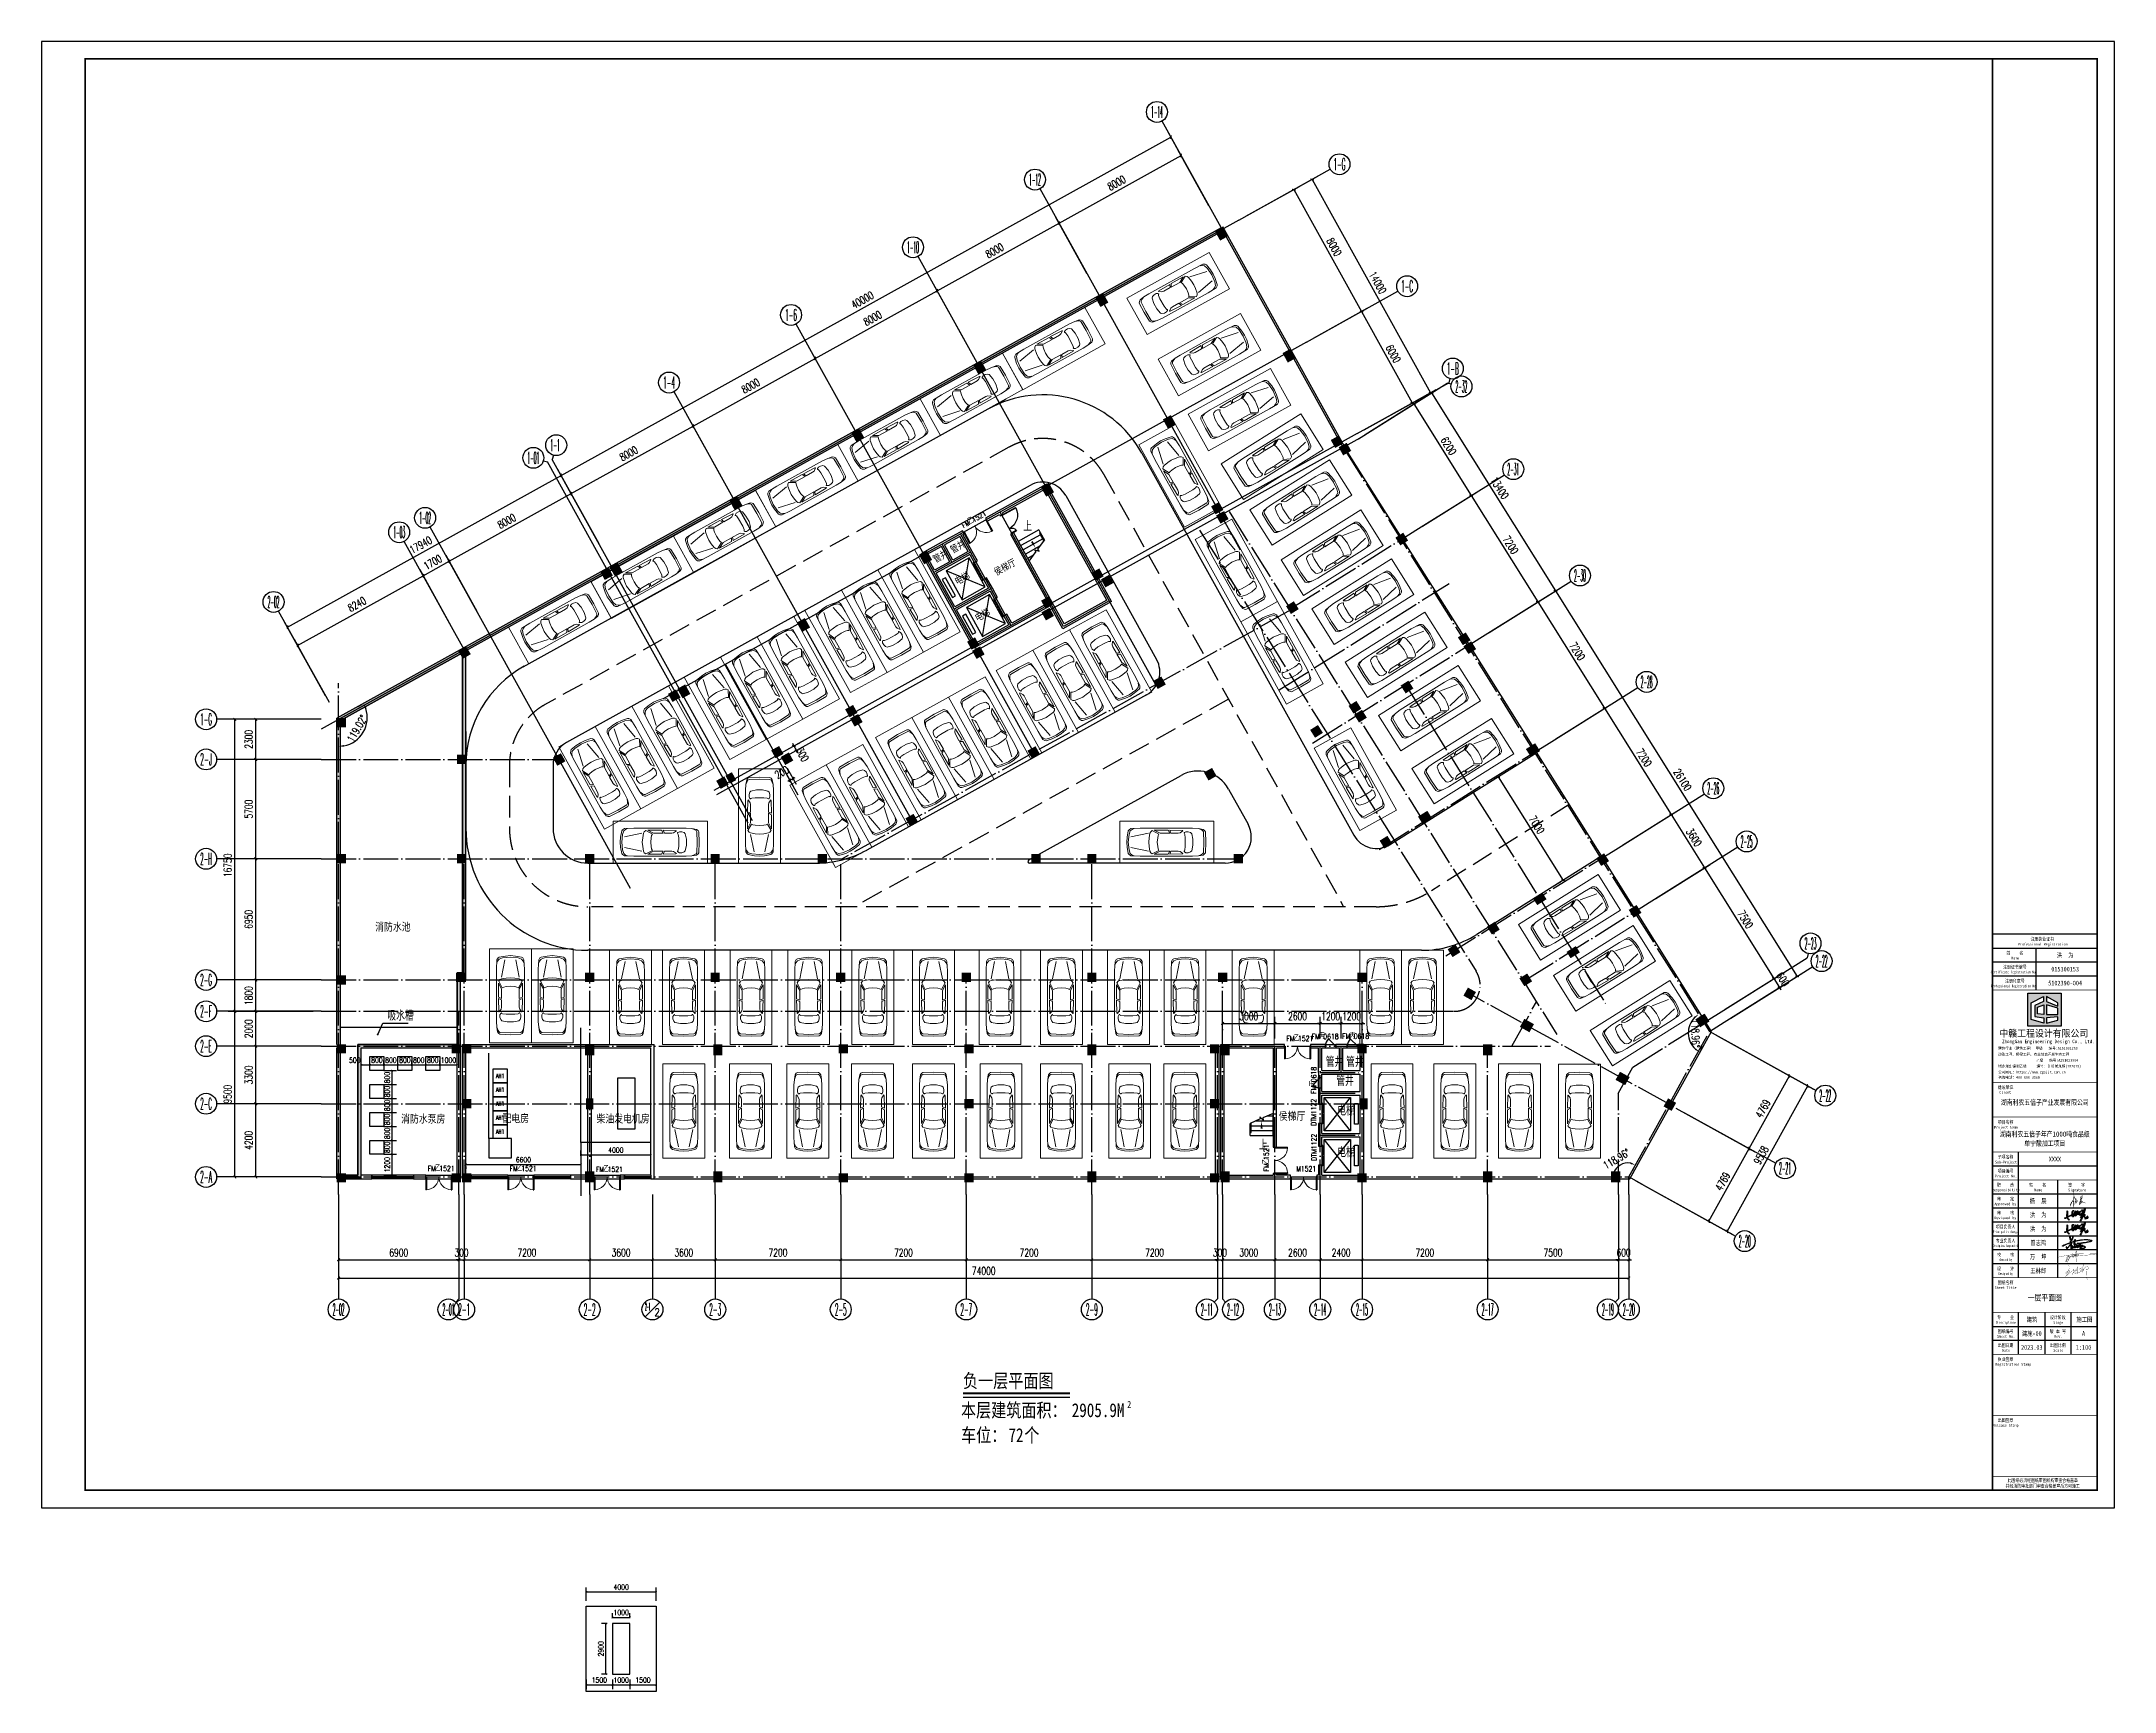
# Model space of a CAD drawing. Extents: x -6243262 to 3079315, y -2914302 to 172723.
# Drawn here: x -2700073 to -2581173, y -752989 to -658342 of the extents above; entities that cross this region are included whole.
import ezdxf
from ezdxf.enums import TextEntityAlignment as Align

# ---------------------------------------------------------------- set-up
doc = ezdxf.new("R2010")
doc.units = 0
doc.header["$LTSCALE"] = 1000
doc.linetypes.add('DASH', pattern=[0.35, 0.25, -0.1])
doc.linetypes.add('DOTE', pattern=[2.42, 2, -0.2, 0.02, -0.2])
for name, color, linetype in [('0-柱2', 6, 'Continuous'), ('0-柱网', 2, 'Continuous'), ('0-道路', 4, 'Continuous'), ('A-ANNO-IDEN', 3, 'Continuous'), ('A-DOOR', 141, 'Continuous'), ('A-DOOR-IDEN', 7, 'Continuous'), ('A-ELEV-LIN-0.3', 30, 'Continuous'), ('A-FLOR-EVTR', 2, 'Continuous'), ('AXIS', 3, 'Continuous'), ('AXIS_TEXT', 7, 'Continuous'), ('C-Z-HATCH', 253, 'Continuous'), ('DIM_LEAD', 3, 'Continuous'), ('DIM_SYMB', 3, 'Continuous'), ('DOOR_FIRE', 4, 'Continuous'), ('DOOR_FIRE_TEXT', 7, 'Continuous'), ('DOTE', 24, 'Continuous'), ('lh', 114, 'Continuous'), ('P-图框', 7, 'Continuous'), ('PUB_DIM', 3, 'Continuous'), ('PUB_HATCH', 8, 'Continuous'), ('PUB_TEXT', 7, 'Continuous'), ('PUB_TITLE', 4, 'Continuous'), ('STAIR', 2, 'Continuous'), ('TEL_CABINET', 3, 'Continuous'), ('TEL_DIM', 3, 'Continuous'), ('WALL', 9, 'Continuous'), ('WINDOW', 4, 'Continuous'), ('WINDOW_TEXT', 7, 'Continuous'), ('中赣LOGO', 7, 'Continuous'), ('图框字', 3, 'Continuous'), ('曾志鸿签名', 154, 'Continuous')]:
    doc.layers.add(name, color=color, linetype=linetype)
doc.layers.add('车位', color=252, linetype='Continuous', lineweight=5)
doc.styles.add('-宋体', font='', dxfattribs={"width": 0.8})
doc.styles.add('_TCH_AXIS', font='COMPLEX', dxfattribs={"bigfont": 'GBCBIG'})
doc.styles.add('_TCH_DIM', font='SIMPLEX', dxfattribs={"bigfont": 'GBCBIG'})
doc.styles.add('_TCH_DIM_T3', font='SIMPLEX', dxfattribs={"width": 0.705882, "bigfont": 'GBCBIG'})
doc.styles.add('_TCH_WINDOW', font='SIMPLEX', dxfattribs={"height": 3.5, "bigfont": 'GBCBIG'})
doc.styles.add('_TEL_DIM', font='SIMPLEX', dxfattribs={"width": 0.8, "height": 3.5, "bigfont": 'HZTXT'})
doc.styles.add('COMPLEX', font='COMPLEX')
doc.styles.add('STYLE-ARIAL', font='')
doc.styles.add('图签', font='', dxfattribs={"width": 0.66})
doc.styles.add('黑体', font='simhei.ttf')
doc.styles.get('-宋体').set_extended_font_data('SimSun')
doc.styles.get('STYLE-ARIAL').set_extended_font_data('NSimSun')
doc.styles.get('图签').set_extended_font_data('SimSun')
doc.dimstyles.new('_TCH_ARCH&&100', dxfattribs={"dimtxt": 297.5, "dimasz": 100, "dimexe": 250, "dimexo": 300, "dimgap": 126.25, "dimtad": 1, "dimdec": 0, "dimzin": 0, "dimdsep": 46, "dimtxsty": '_TCH_DIM_T3', "dimblk": 'ARCHTICK', "dimcen": 0.09, "dimclrt": 7, "dimazin": 2, "dimtfac": 1, "dimtdec": 0, "dimtix": 1, "dimtmove": 2, "dimatfit": 3, "dimfxl": 0, "dimtolj": 1, "dimtzin": 0, "dimarcsym": 0})
doc.dimstyles.new('_TCH_ARCH&&150', dxfattribs={"dimtxt": 446.25, "dimasz": 150, "dimexe": 375, "dimexo": 450, "dimgap": 189.375, "dimtad": 1, "dimdec": 0, "dimzin": 0, "dimdsep": 46, "dimtxsty": '_TCH_DIM_T3', "dimblk": 'ARCHTICK', "dimcen": 0.09, "dimclrt": 7, "dimazin": 2, "dimtfac": 1, "dimtdec": 0, "dimtix": 1, "dimtmove": 2, "dimatfit": 3, "dimfxl": 0, "dimtolj": 1, "dimtzin": 0, "dimarcsym": 0})
doc.dimstyles.new('_TCH_ARROW&&150', dxfattribs={"dimtxt": 446.25, "dimasz": 300, "dimexe": 375, "dimexo": 450, "dimgap": 189.375, "dimtad": 1, "dimdec": 0, "dimzin": 0, "dimdsep": 46, "dimtxsty": '_TCH_DIM_T3', "dimcen": 0.09, "dimclrt": 7, "dimazin": 2, "dimtfac": 1, "dimtdec": 0, "dimtix": 1, "dimtmove": 2, "dimatfit": 3, "dimfxl": 0, "dimtolj": 1, "dimtzin": 0, "dimarcsym": 0})

msp = doc.modelspace()

# ---------------------------------------------------------------- texts
at = {"layer": 'A-ANNO-IDEN', "color": 7, "style": '-宋体', "width": 0.8}
msp.add_text('负一层平面图', height=793.04, dxfattribs=at).set_placement((-2647217.5, -735561.3))
at = {"layer": 'AXIS_TEXT', "color": 7, "style": '_TCH_AXIS'}
for s, height, width, p, p2 in [('2-1', 429.33, 0.266804, (-2665450.6, -731126.2), (-2665150.6, -731126.2)), ('2', 429.3, 1.048157, (-2664910.6, -731448.2), (-2664610.6, -731448.2))]:
    msp.add_text(s, height=height, dxfattribs=dict(at, width=width)).set_placement(p, p2, align=Align.FIT)
at = {"layer": 'DIM_LEAD', "color": 7, "style": '_TCH_DIM'}
msp.add_text('吸水槽', height=506.38, dxfattribs=at).set_placement((-2680237.8, -714501.5))
at = {"layer": 'DIM_SYMB', "color": 7, "style": '_TCH_DIM'}
for p in [(-2643757.1, -686427), (-2630249.4, -721915.1)]:
    msp.add_text('上', height=506.4, dxfattribs=at).set_placement(p)
at = {"layer": 'DOOR_FIRE_TEXT', "style": '_TCH_WINDOW', "width": 0.705882}
for s, rotation, p in [('FM', 29.015443, (-2647194.6, -686262.1)), ('1521', 29.015443, (-2646612.4, -685939.2)), ('FM', 359.999972, (-2628668.4, -715680.7)), ('1521', 359.999972, (-2628002.7, -715680.7)), ('1521', 90, (-2629675.4, -722494.7)), ('FM', 90, (-2629675.4, -723160.4))]:
    msp.add_text(s, height=297.5, rotation=rotation, dxfattribs=at).set_placement(p)
at = {"layer": 'DOOR_FIRE_TEXT', "style": '_TCH_WINDOW'}
for rotation, p in [(29.015443, (-2646827.3, -686058.4)), (359.999972, (-2628248.4, -715680.7)), (90, (-2629675.4, -722740.4))]:
    msp.add_text('乙', height=337.6, rotation=rotation, dxfattribs=at).set_placement(p)
at = {"layer": 'DOOR_FIRE_TEXT', "style": '_TCH_WINDOW', "width": 0.705882}
for s, p in [('FM', (-2677918.4, -723135.1)), ('1521', (-2677252.7, -723135.1)), ('FM', (-2673218.4, -723135.1)), ('1521', (-2672552.7, -723135.1)), ('FM', (-2668268.4, -723180.7)), ('1521', (-2667602.7, -723180.7))]:
    msp.add_text(s, height=297.5, dxfattribs=at).set_placement(p)
at = {"layer": 'DOOR_FIRE_TEXT', "style": '_TCH_WINDOW'}
for p in [(-2677498.4, -723135.1), (-2672798.4, -723135.1), (-2667848.4, -723180.7)]:
    msp.add_text('乙', height=337.6, dxfattribs=at).set_placement(p)
at = {"layer": 'P-图框'}
for s, height, style, width, p in [('注册执业证书', 200, '图签', 0.8, (-2585318.1, -709825.8)), ('姓    名', 200, '图签', 0.8, (-2586889.7, -710625.8)), ('Name', 150, 'STYLE-ARIAL', 0.97, (-2586862, -710918.8)), ('Professional Registration', 150, 'STYLE-ARIAL', 0.97, (-2585290.4, -710118.8)), ('Certificate Registration No. ', 150, 'STYLE-ARIAL', 0.78, (-2586894.7, -711718.8)), ('注册证书编号', 200, '图签', 0.8, (-2586889.7, -711425.8)), ('注册印章号', 200, '图签', 0.8, (-2586889.7, -712225.8)), ('Professional Registration No.', 150, 'STYLE-ARIAL', 0.75, (-2586936.4, -712518.8)), ('建设单位', 200, '图签', 0.8, (-2587424.5, -718325.8)), ('Client', 150, 'STYLE-ARIAL', 0.97, (-2587446.4, -718618.8)), ('项目名称', 200, '图签', 0.8, (-2587424.5, -720325.8)), ('Project Name', 150, 'STYLE-ARIAL', 0.97, (-2587391.3, -720618.8)), ('Sub-Project', 150, 'STYLE-ARIAL', 0.97, (-2587396.8, -722618.8)), ('子项名称', 200, '图签', 0.8, (-2587424.5, -722325.8)), ('Project No.', 150, 'STYLE-ARIAL', 0.97, (-2587396.8, -723418.8)), ('项目编号', 200, '图签', 0.8, (-2587424.5, -723125.8)), ('职    责', 200, '图签', 0.8, (-2587424.5, -723925.8)), ('姓    名', 200, '图签', 0.8, (-2585578.3, -723925.8)), ('签    字', 200, '图签', 0.8, (-2583347.7, -723925.8)), ('Responsibility', 150, 'STYLE-ARIAL', 0.97, (-2587410.6, -724218.8)), ('Approved by', 150, 'STYLE-ARIAL', 0.97, (-2587431.7, -725018.8)), ('审    定', 200, '图签', 0.8, (-2587424.5, -724725.8)), ('Name', 150, 'STYLE-ARIAL', 0.97, (-2585550.6, -724218.8)), ('Signature', 150, 'STYLE-ARIAL', 0.97, (-2583320, -724218.8)), ('项目负责人', 200, '图签', 0.8, (-2587424.5, -726325.8)), ('Reviewed by', 150, 'STYLE-ARIAL', 0.97, (-2587432.3, -725818.8)), ('审    核', 200, '图签', 0.8, (-2587424.5, -725525.8)), ('Discipline Responsible', 150, 'STYLE-ARIAL', 0.55, (-2587396.8, -727418.8)), ('Principal in charge', 150, 'STYLE-ARIAL', 0.6, (-2587428.7, -726618.8)), ('专业负责人', 200, '图签', 0.8, (-2587424.5, -727125.8)), ('校    核', 200, '图签', 0.8, (-2587424.5, -727925.8)), ('设    计', 200, '图签', 0.8, (-2587424.5, -728725.8)), ('Checked by', 150, 'STYLE-ARIAL', 0.6, (-2587417, -728218.8)), ('Sheet Title', 150, 'STYLE-ARIAL', 0.97, (-2587420.3, -729818.8)), ('图纸名称', 200, '图签', 0.8, (-2587424.5, -729525.8)), ('Designed by', 150, 'STYLE-ARIAL', 0.6, (-2587417, -729018.8)), ('Discipline', 150, 'STYLE-ARIAL', 0.97, (-2587396.8, -731818.8)), ('专    业', 200, '图签', 0.8, (-2587424.5, -731525.8)), ('图纸编号', 200, '图签', 0.8, (-2587424.5, -732325.8)), ('版 本 号', 200, '图签', 0.8, (-2584424.5, -732325.8)), ('设计阶段', 200, '图签', 0.8, (-2584424.5, -731525.8)), ('Stage', 150, 'STYLE-ARIAL', 0.97, (-2584396.8, -731818.8)), ('出图日期', 200, '图签', 0.8, (-2587424.5, -733125.8)), ('Sheet No.', 150, 'STYLE-ARIAL', 0.97, (-2587396.8, -732618.8)), ('Date', 150, 'STYLE-ARIAL', 0.97, (-2587396.8, -733418.8)), ('出图比例', 200, '图签', 0.8, (-2584424.5, -733125.8)), ('Scale', 150, 'STYLE-ARIAL', 0.97, (-2584396.8, -733418.8)), ('Rev.', 150, 'STYLE-ARIAL', 0.97, (-2584396.8, -732618.8)), ('Registration Stamp', 150, 'STYLE-ARIAL', 0.97, (-2586980.7, -734218.8)), ('执业签章', 200, '图签', 0.8, (-2587424.5, -733925.8)), ('Release Stamp', 150, 'STYLE-ARIAL', 0.97, (-2587412.7, -737718.8)), ('出图签章', 200, '图签', 0.8, (-2587424.5, -737425.8)), ('此图纸必须经图纸审图机构审查合格盖章', 200, '图签', 0.8, (-2585292.4, -740874)), ('并经消防审批部门审查合格盖章后方可施工', 200, '图签', 0.8, (-2585292.4, -741195.9))]:
    msp.add_text(s, height=height, dxfattribs=dict(at, style=style, width=width)).set_placement(p, align=Align.MIDDLE_CENTER)
at = {"layer": 'P-图框', "color": 6, "style": '图签', "width": 0.8}
for s, height, p in [('洪  为', 270, (-2584005.6, -710749.8)), ('015300153', 270, (-2584005.6, -711549.8)), ('5102390-004', 270, (-2584005.6, -712349.8)), ('湖南利农五倍子产业发展有限公司', 300, (-2585174.4, -719193.2)), ('湖南利农五倍子年产1000吨食品级', 300, (-2585174.4, -721012.1)), ('单宁酸加工项目', 300, (-2585174.4, -721544.1)), ('XXXX', 270, (-2584591.9, -722449.8)), ('杨  晨', 270, (-2585550.9, -724849.8)), ('洪  为', 270, (-2585550.9, -725649.8)), ('洪  为', 270, (-2585550.9, -726449.8)), ('曾志鸿', 270, (-2585550.9, -727249.8)), ('万  坤', 270, (-2585550.9, -728049.8)), ('王林郎', 270, (-2585550.9, -728849.8)), ('一层平面图', 350, (-2585174.4, -730393.2)), ('建施-00', 270, (-2585918.2, -732449.8)), ('建筑', 270, (-2585914.6, -731649.8)), ('施工图', 270, (-2582901.1, -731649.8)), ('A', 270, (-2582948.1, -732449.8)), ('2023.03', 270, (-2585918.2, -733249.8)), ('1:100', 270, (-2582948.1, -733249.8))]:
    msp.add_text(s, height=height, dxfattribs=at).set_placement(p, align=Align.MIDDLE_CENTER)
at = {"layer": 'P-图框'}
for s, height, style, width, p in [('中赣工程设计有限公司', 400, '黑体', 0.91, (-2587774.8, -715432.6)), ('ZhongGan Engineering Design Co., Ltd.', 200, 'STYLE-ARIAL', 0.88, (-2587623.2, -715799.2)), ('建筑行业（建筑工程） 甲级   编号:A151031253', 150, 'STYLE-ARIAL', 0.97, (-2587852.6, -716166.4)), ('道路工程、桥梁工程、农业综合开发生态工程', 150, 'STYLE-ARIAL', 0.97, (-2587848.2, -716512.6)), ('乙级   编号:A251023904', 150, 'STYLE-ARIAL', 0.97, (-2585667.7, -716858.7)), ('城乡规划编制乙级     编号：[川]城规编(182019)', 150, 'STYLE-ARIAL', 0.97, (-2587843.4, -717193.6)), ('咨询电话：400-606-3568', 150, 'STYLE-ARIAL', 0.97, (-2587843.4, -717836)), ('公司网址：https://www.zgsjjt.com.cn', 150, 'STYLE-ARIAL', 0.97, (-2587843.4, -717530.4))]:
    msp.add_text(s, height=height, dxfattribs=dict(at, style=style, width=width)).set_placement(p)
at = {"layer": 'PUB_TEXT', "style": '-宋体', "width": 0.8}
for s, p in [('管井', (-2647814.4, -687703.8)), ('管井', (-2648801.7, -688251.5)), ('侯梯厅', (-2645297.8, -688982.9)), ('电梯', (-2647561.1, -689526.1)), ('电梯', (-2646400.6, -691618.5))]:
    msp.add_text(s, height=396.52, rotation=29, dxfattribs=at).set_placement(p)
for s, height, p in [('消防水池', 453.16, (-2680931.6, -709352)), ('消防水泵房', 453.16, (-2679444.7, -720362.3)), ('配电房', 453.16, (-2673629, -720340)), ('柴油发电机房', 453.16, (-2668238.5, -720357.2)), ('侯梯厅', 453.16, (-2629108.6, -720204.7)), ('本层建筑面积：', 793.04, (-2647332.9, -737246.9)), ('2905.9M', 793.04, (-2640981.5, -737246.9)), ('2', 396.5, (-2637805.8, -736721.9)), ('车位：', 793.04, (-2647332.9, -738676.8)), ('72', 793.04, (-2644610.8, -738676.8)), ('个', 793, (-2643703.5, -738676.8))]:
    msp.add_text(s, height=height, dxfattribs=at).set_placement(p)
at = {"layer": 'PUB_TEXT', "style": '_TCH_DIM'}
for s, p in [('管井', (-2626416, -717150.1)), ('管井', (-2625247.4, -717150.1)), ('管井', (-2625815.3, -718241.5)), ('电梯', (-2625757.4, -719944.2)), ('电梯', (-2625757.4, -722336.8))]:
    msp.add_text(s, height=506.38, dxfattribs=at).set_placement(p)
at = {"layer": 'WINDOW_TEXT', "style": '_TCH_WINDOW', "width": 0.705882}
for s, p in [('FM', (-2627222.2, -715562.6)), ('0618', (-2626556.5, -715562.6)), ('FM', (-2625472.3, -715549.3)), ('0618', (-2624806.5, -715549.3))]:
    msp.add_text(s, height=297.5, dxfattribs=at).set_placement(p)
at = {"layer": 'WINDOW_TEXT', "style": '_TCH_WINDOW'}
for p in [(-2626802.2, -715562.6), (-2625052.3, -715549.3)]:
    msp.add_text('丙', height=337.6, dxfattribs=at).set_placement(p)
msp.add_text('丙', height=337.6, rotation=90, dxfattribs=at).set_placement((-2626954.4, -718284.5))
at = {"layer": 'WINDOW_TEXT', "style": '_TCH_WINDOW', "width": 0.705882}
for s, p in [('0618', (-2626954.4, -718038.7)), ('FM', (-2626954.4, -718704.5))]:
    msp.add_text(s, height=297.5, rotation=90, dxfattribs=at).set_placement(p)

# ---------------------------------------------------------------- blocks, each defined once
blk = doc.blocks.new('chewei')
at = {"layer": '车位', "color": 0}
for p, q in [((49023, 154737), (49090, 154915)), ((49090, 154915), (49134, 154982)), ((49134, 154982), (49201, 155026)), ((49201, 155026), (49801, 155049)), ((50401, 155026), (49801, 155049)), ((50467, 154982), (50401, 155026)), ((50512, 154915), (50467, 154982)), ((50578, 154737), (50512, 154915)), ((49134, 153826), (49112, 153093)), ((49156, 153849), (49134, 153826)), ((49267, 153693), (49156, 153849)), ((49201, 154160), (49245, 154293)), ((49201, 154026), (49201, 154160)), ((49245, 153938), (49201, 154026)), ((49245, 154293), (49312, 154360)), ((49267, 153915), (49245, 153938)), ((49290, 153915), (49267, 153915)), ((49290, 153582), (49267, 153693)), ((49312, 153938), (49290, 153915)), ((49290, 153160), (49290, 153582)), ((49312, 154360), (49623, 154426)), ((49356, 153960), (49312, 153938)), ((49556, 153982), (49356, 153960)), ((50045, 153982), (49556, 153982)), ((49623, 154426), (49978, 154426)), ((50290, 154360), (49978, 154426)), ((50045, 153982), (50245, 153960)), ((50245, 153960), (50290, 153938)), ((50356, 154293), (50290, 154360)), ((50290, 153938), (50312, 153915)), ((50312, 153915), (50334, 153915)), ((50312, 153582), (50334, 153693)), ((50312, 153160), (50312, 153582)), ((50334, 153915), (50356, 153938)), ((50334, 153693), (50445, 153849)), ((50401, 154160), (50356, 154293)), ((50356, 153938), (50401, 154026)), ((50401, 154026), (50401, 154160)), ((50445, 153849), (50467, 153826)), ((50467, 153826), (50490, 153093)), ((49112, 153093), (49290, 153160)), ((49290, 153093), (49112, 153004)), ((49112, 153004), (49112, 152204)), ((49112, 152204), (49290, 152538)), ((49134, 152093), (49334, 152471)), ((49290, 152538), (49290, 153093)), ((49334, 152471), (49423, 152427)), ((49423, 152427), (49556, 152404)), ((49556, 152404), (49801, 152382)), ((50045, 152404), (49801, 152382)), ((50178, 152427), (50045, 152404)), ((50267, 152471), (50178, 152427)), ((50467, 152093), (50267, 152471)), ((50490, 153093), (50312, 153160)), ((50312, 153093), (50490, 153004)), ((50312, 152538), (50312, 153093)), ((50490, 152204), (50312, 152538)), ((50490, 153004), (50490, 152204)), ((49067, 150938), (49023, 151049)), ((49201, 152004), (49134, 152093)), ((49290, 151960), (49201, 152004)), ((49556, 151916), (49290, 151960)), ((49490, 150871), (49290, 151871)), ((49801, 151893), (49556, 151916)), ((49801, 151893), (50045, 151916)), ((50045, 151916), (50312, 151960)), ((50112, 150871), (50312, 151871)), ((50312, 151960), (50401, 152004)), ((50401, 152004), (50467, 152093)), ((50534, 150938), (50578, 151049)), ((49156, 150827), (49067, 150938)), ((49356, 150760), (49156, 150827)), ((49801, 150716), (49356, 150760)), ((49801, 150716), (50245, 150760)), ((50245, 150760), (50445, 150827)), ((50445, 150827), (50534, 150938))]:
    blk.add_line(p, q, dxfattribs=at)
for points in [[(48601, 150227), (51001, 150227), (51001, 155627), (48601, 155627)], [(50578, 154737), (50601, 154404), (50601, 151404), (50578, 150871), (50512, 150760), (50445, 150716), (50090, 150649), (49801, 150627), (49512, 150649), (49156, 150716), (49090, 150760), (49023, 150871), (49001, 151404), (49001, 154404), (49023, 154737), (49067, 155004), (49134, 155093), (49201, 155137), (49801, 155160), (50401, 155137), (50467, 155093), (50534, 155004)]]:
    blk.add_lwpolyline(points, close=True, dxfattribs=at)
blk = doc.blocks.new('0-柱2')
at = {"layer": '0-柱2'}
h = blk.add_hatch(color=0, dxfattribs=at)
h.dxf.hatch_style = 1
h.paths.add_polyline_path([(57478, 42147), (57916, 42390), (58158, 41952), (57721, 41710)])
h = blk.add_hatch(color=0, dxfattribs=at)
h.dxf.hatch_style = 1
h.paths.add_polyline_path([(50444, 38233), (50881, 38476), (51124, 38039), (50687, 37796)])
h = blk.add_hatch(color=0, dxfattribs=at)
h.dxf.hatch_style = 1
h.paths.add_polyline_path([(60732, 36967), (60998, 36543), (61421, 36808), (61155, 37233)])
h = blk.add_hatch(color=0, dxfattribs=at)
h.dxf.hatch_style = 1
h.paths.add_polyline_path([(15131, 34999), (15568, 35241), (15811, 34804), (15373, 34562)])
h = blk.add_hatch(color=0, dxfattribs=at)
h.dxf.hatch_style = 1
h.paths.add_polyline_path([(43842, 34571), (44279, 34814), (44521, 34377), (44084, 34134)])
h = blk.add_hatch(color=0, dxfattribs=at)
h.dxf.hatch_style = 1
h.paths.add_polyline_path([(54458, 33035), (54723, 32611), (55147, 32876), (54881, 33300)])
h = blk.add_hatch(color=0, dxfattribs=at)
h.dxf.hatch_style = 1
h.paths.add_polyline_path([(40431, 32680), (40868, 32922), (41111, 32485), (40674, 32242)])
h = blk.add_hatch(color=0, dxfattribs=at)
h.dxf.hatch_style = 1
h.paths.add_polyline_path([(64316, 31248), (64582, 30824), (65005, 31089), (64740, 31513)])
h = blk.add_hatch(color=0, dxfattribs=at)
h.dxf.hatch_style = 1
h.paths.add_polyline_path([(6975, 30467), (7405, 30722), (7660, 30292), (7231, 30037)])
h = blk.add_hatch(color=0, dxfattribs=at)
h.dxf.hatch_style = 1
h.paths.add_polyline_path([(36452, 30473), (36889, 30715), (37132, 30278), (36695, 30035)])
h = blk.add_hatch(color=0, dxfattribs=at)
h.dxf.hatch_style = 1
h.paths.add_polyline_path([(46844, 28746), (47281, 28989), (47524, 28552), (47086, 28309)])
h = blk.add_hatch(color=0, dxfattribs=at)
h.dxf.hatch_style = 1
h.paths.add_polyline_path([(19011, 28003), (19448, 28245), (19691, 27808), (19254, 27566)])
h = blk.add_hatch(color=0, dxfattribs=at)
h.dxf.hatch_style = 1
h.paths.add_polyline_path([(58047, 27318), (58313, 26894), (58736, 27159), (58470, 27583)])
h = blk.add_hatch(color=0, dxfattribs=at)
h.dxf.hatch_style = 1
h.paths.add_polyline_path([(0, 26606), (500, 26606), (500, 26106), (0, 26106)])
h = blk.add_hatch(color=0, dxfattribs=at)
h.dxf.hatch_style = 1
h.paths.add_polyline_path([(29456, 26592), (29894, 26835), (30136, 26398), (29699, 26155)])
h = blk.add_hatch(color=0, dxfattribs=at)
h.dxf.hatch_style = 1
h.paths.add_polyline_path([(55843, 25937), (56109, 25512), (56532, 25778), (56266, 26202)])
h = blk.add_hatch(color=0, dxfattribs=at)
h.dxf.hatch_style = 1
h.paths.add_polyline_path([(39629, 24745), (40067, 24987), (40309, 24550), (39872, 24307)])
h = blk.add_hatch(color=0, dxfattribs=at)
h.dxf.hatch_style = 1
h.paths.add_polyline_path([(6900, 24500), (7400, 24500), (7400, 24000), (6900, 24000)])
h = blk.add_hatch(color=0, dxfattribs=at)
h.dxf.hatch_style = 1
h.paths.add_polyline_path([(12409, 24341), (12846, 24583), (13088, 24146), (12651, 23904)])
h = blk.add_hatch(color=0, dxfattribs=at)
h.dxf.hatch_style = 1
h.paths.add_polyline_path([(25477, 24385), (25915, 24628), (26157, 24191), (25720, 23948)])
h = blk.add_hatch(color=0, dxfattribs=at)
h.dxf.hatch_style = 1
h.paths.add_polyline_path([(21776, 23018), (22213, 23261), (22456, 22824), (22018, 22581)])
h = blk.add_hatch(color=0, dxfattribs=at)
h.dxf.hatch_style = 1
h.paths.add_polyline_path([(49754, 23499), (50191, 23742), (50434, 23305), (49997, 23062)])
h = blk.add_hatch(color=0, dxfattribs=at)
h.dxf.hatch_style = 1
h.paths.add_polyline_path([(32633, 20864), (33071, 21107), (33313, 20670), (32876, 20427)])
h = blk.add_hatch(color=0, dxfattribs=at)
h.dxf.hatch_style = 1
h.paths.add_polyline_path([(59826, 19582), (60092, 19158), (60515, 19423), (60249, 19847)])
h = blk.add_hatch(color=0, dxfattribs=at)
h.dxf.hatch_style = 1
h.paths.add_polyline_path([(0, 18800), (500, 18800), (500, 18300), (0, 18300)])
h = blk.add_hatch(color=0, dxfattribs=at)
h.dxf.hatch_style = 1
h.paths.add_polyline_path([(6900, 18800), (7400, 18800), (7400, 18300), (6900, 18300)])
h = blk.add_hatch(color=0, dxfattribs=at)
h.dxf.hatch_style = 1
h.paths.add_polyline_path([(14250, 18800), (14750, 18800), (14750, 18300), (14250, 18300)])
h = blk.add_hatch(color=0, dxfattribs=at)
h.dxf.hatch_style = 1
h.paths.add_polyline_path([(21450, 18800), (21950, 18800), (21950, 18300), (21450, 18300)])
h = blk.add_hatch(color=0, dxfattribs=at)
h.dxf.hatch_style = 1
h.paths.add_polyline_path([(27600, 18800), (28100, 18800), (28100, 18300), (27600, 18300)])
h = blk.add_hatch(color=0, dxfattribs=at)
h.dxf.hatch_style = 1
h.paths.add_polyline_path([(39850, 18800), (40350, 18800), (40350, 18300), (39850, 18300)])
h = blk.add_hatch(color=0, dxfattribs=at)
h.dxf.hatch_style = 1
h.paths.add_polyline_path([(43050, 18800), (43550, 18800), (43550, 18300), (43050, 18300)])
h = blk.add_hatch(color=0, dxfattribs=at)
h.dxf.hatch_style = 1
h.paths.add_polyline_path([(51450, 18800), (51950, 18800), (51950, 18300), (51450, 18300)])
h = blk.add_hatch(color=0, dxfattribs=at)
h.dxf.hatch_style = 1
h.paths.add_polyline_path([(63729, 13354), (63995, 12930), (64418, 13195), (64152, 13619)])
h = blk.add_hatch(color=0, dxfattribs=at)
h.dxf.hatch_style = 1
h.paths.add_polyline_path([(6850, 12000), (7400, 12000), (7400, 11500), (6850, 11500)])
h = blk.add_hatch(color=0, dxfattribs=at)
h.dxf.hatch_style = 1
h.paths.add_polyline_path([(14250, 12000), (14750, 12000), (14750, 11500), (14250, 11500)])
h = blk.add_hatch(color=0, dxfattribs=at)
h.dxf.hatch_style = 1
h.paths.add_polyline_path([(21450, 12000), (21950, 12000), (21950, 11500), (21450, 11500)])
h = blk.add_hatch(color=0, dxfattribs=at)
h.dxf.hatch_style = 1
h.paths.add_polyline_path([(28650, 12000), (29150, 12000), (29150, 11500), (28650, 11500)])
h = blk.add_hatch(color=0, dxfattribs=at)
h.dxf.hatch_style = 1
h.paths.add_polyline_path([(35850, 12000), (36350, 12000), (36350, 11500), (35850, 11500)])
h = blk.add_hatch(color=0, dxfattribs=at)
h.dxf.hatch_style = 1
h.paths.add_polyline_path([(43050, 12000), (43550, 12000), (43550, 11500), (43050, 11500)])
h = blk.add_hatch(color=0, dxfattribs=at)
h.dxf.hatch_style = 1
h.paths.add_polyline_path([(50550, 12000), (51050, 12000), (51050, 11500), (50550, 11500)])
h = blk.add_hatch(color=0, dxfattribs=at)
h.dxf.hatch_style = 1
h.paths.add_polyline_path([(58550, 12000), (59050, 12000), (59050, 11500), (58550, 11500)])
h = blk.add_hatch(color=0, dxfattribs=at)
h.dxf.hatch_style = 1
h.paths.add_polyline_path([(0, 11850), (500, 11850), (500, 11350), (0, 11350)])
h = blk.add_hatch(color=0, dxfattribs=at)
h.dxf.hatch_style = 1
h.paths.add_polyline_path([(64634, 10704), (65071, 10462), (65313, 10899), (64876, 11141)])
h = blk.add_hatch(color=0, dxfattribs=at)
h.dxf.hatch_style = 1
h.paths.add_polyline_path([(0, 7900), (500, 7900), (500, 7400), (0, 7400)])
h = blk.add_hatch(color=0, dxfattribs=at)
h.dxf.hatch_style = 1
h.paths.add_polyline_path([(6600, 7900), (7100, 7900), (7100, 7400), (6600, 7400)])
h = blk.add_hatch(color=0, dxfattribs=at)
h.dxf.hatch_style = 1
h.paths.add_polyline_path([(0, 500), (500, 500), (500, 0), (0, 0)])
h = blk.add_hatch(color=0, dxfattribs=at)
h.dxf.hatch_style = 1
h.paths.add_polyline_path([(6600, 500), (7100, 500), (7100, 0), (6600, 0)])
at = {"layer": '0-柱2', "color": 0, "const_width": 30}
for points in [[(57478, 42147), (57916, 42390), (58158, 41952), (57721, 41710)], [(50444, 38233), (50881, 38476), (51124, 38039), (50687, 37796)], [(60732, 36967), (60998, 36543), (61421, 36808), (61155, 37233)], [(15131, 34999), (15568, 35241), (15811, 34804), (15373, 34562)], [(43842, 34571), (44279, 34814), (44521, 34377), (44084, 34134)], [(54458, 33035), (54723, 32611), (55147, 32876), (54881, 33300)], [(40431, 32680), (40868, 32922), (41111, 32485), (40674, 32242)], [(64316, 31248), (64582, 30824), (65005, 31089), (64740, 31513)], [(6975, 30467), (7405, 30722), (7660, 30292), (7231, 30037)], [(36452, 30473), (36889, 30715), (37132, 30278), (36695, 30035)], [(46844, 28746), (47281, 28989), (47524, 28552), (47086, 28309)], [(19011, 28003), (19448, 28245), (19691, 27808), (19254, 27566)], [(58047, 27318), (58313, 26894), (58736, 27159), (58470, 27583)], [(0, 26606), (500, 26606), (500, 26106), (0, 26106)], [(29456, 26592), (29894, 26835), (30136, 26398), (29699, 26155)], [(55843, 25937), (56109, 25512), (56532, 25778), (56266, 26202)], [(39629, 24745), (40067, 24987), (40309, 24550), (39872, 24307)], [(6900, 24500), (7400, 24500), (7400, 24000), (6900, 24000)], [(12409, 24341), (12846, 24583), (13088, 24146), (12651, 23904)], [(25477, 24385), (25915, 24628), (26157, 24191), (25720, 23948)], [(21776, 23018), (22213, 23261), (22456, 22824), (22018, 22581)], [(49754, 23499), (50191, 23742), (50434, 23305), (49997, 23062)], [(32633, 20864), (33071, 21107), (33313, 20670), (32876, 20427)], [(59826, 19582), (60092, 19158), (60515, 19423), (60249, 19847)], [(0, 18800), (500, 18800), (500, 18300), (0, 18300)], [(6900, 18800), (7400, 18800), (7400, 18300), (6900, 18300)], [(14250, 18800), (14750, 18800), (14750, 18300), (14250, 18300)], [(21450, 18800), (21950, 18800), (21950, 18300), (21450, 18300)], [(27600, 18800), (28100, 18800), (28100, 18300), (27600, 18300)], [(39850, 18800), (40350, 18800), (40350, 18300), (39850, 18300)], [(43050, 18800), (43550, 18800), (43550, 18300), (43050, 18300)], [(51450, 18800), (51950, 18800), (51950, 18300), (51450, 18300)], [(63729, 13354), (63995, 12930), (64418, 13195), (64152, 13619)], [(6850, 12000), (7400, 12000), (7400, 11500), (6850, 11500)], [(14250, 12000), (14750, 12000), (14750, 11500), (14250, 11500)], [(21450, 12000), (21950, 12000), (21950, 11500), (21450, 11500)], [(28650, 12000), (29150, 12000), (29150, 11500), (28650, 11500)], [(35850, 12000), (36350, 12000), (36350, 11500), (35850, 11500)], [(43050, 12000), (43550, 12000), (43550, 11500), (43050, 11500)], [(50550, 12000), (51050, 12000), (51050, 11500), (50550, 11500)], [(58550, 12000), (59050, 12000), (59050, 11500), (58550, 11500)], [(0, 11850), (500, 11850), (500, 11350), (0, 11350)], [(64634, 10704), (65071, 10462), (65313, 10899), (64876, 11141)], [(0, 7900), (500, 7900), (500, 7400), (0, 7400)], [(6600, 7900), (7100, 7900), (7100, 7400), (6600, 7400)], [(0, 500), (500, 500), (500, 0), (0, 0)], [(6600, 500), (7100, 500), (7100, 0), (6600, 0)]]:
    blk.add_lwpolyline(points, close=True, dxfattribs=at)
blk = doc.blocks.new('1#柱网')
at = {"layer": '0-柱网'}
for points in [[(494005, 93967), (494005, 93367), (494505, 93367), (494505, 93967)], [(501855, 93967), (501855, 93367), (502355, 93367), (502355, 93967)], [(509855, 93967), (509855, 93367), (510355, 93367), (510355, 93967)], [(517855, 93967), (517855, 93367), (518355, 93367), (518355, 93967)], [(525855, 93967), (525855, 93367), (526355, 93367), (526355, 93967)], [(533705, 93967), (533705, 93367), (534205, 93367), (534205, 93967)], [(494005, 85967), (494005, 85367), (494505, 85367), (494505, 85967)], [(501855, 85967), (501855, 85367), (502355, 85367), (502355, 85967)], [(509855, 85967), (509855, 85367), (510355, 85367), (510355, 85967)], [(517855, 85967), (517855, 85367), (518355, 85367), (518355, 85967)], [(525855, 85967), (525855, 85367), (526355, 85367), (526355, 85967)], [(533705, 85967), (533705, 85367), (534205, 85367), (534205, 85967)], [(494005, 80267), (494005, 79767), (494405, 79767), (494405, 80267)], [(497005, 80267), (497005, 79767), (497505, 79767), (497505, 80267)], [(501855, 80267), (501855, 79767), (502355, 79767), (502355, 80267)], [(509855, 80267), (509855, 79767), (510355, 79767), (510355, 80267)], [(514705, 80267), (514705, 79767), (515205, 79767), (515205, 80267)], [(518005, 80267), (518005, 79767), (518505, 79767), (518505, 80267)], [(525855, 80267), (525855, 79767), (526355, 79767), (526355, 80267)], [(533705, 80267), (533705, 79767), (534205, 79767), (534205, 80267)]]:
    blk.add_hatch(color=0, dxfattribs=at).paths.add_polyline_path(points)
at = {"layer": '0-柱网', "color": 0, "const_width": 20}
for points in [[(494005, 93967), (494005, 93367), (494505, 93367), (494505, 93967), (494005, 93967)], [(501855, 93967), (501855, 93367), (502355, 93367), (502355, 93967), (501855, 93967)], [(509855, 93967), (509855, 93367), (510355, 93367), (510355, 93967), (509855, 93967)], [(517855, 93967), (517855, 93367), (518355, 93367), (518355, 93967), (517855, 93967)], [(525855, 93967), (525855, 93367), (526355, 93367), (526355, 93967), (525855, 93967)], [(533705, 93967), (533705, 93367), (534205, 93367), (534205, 93967), (533705, 93967)], [(494005, 85967), (494005, 85367), (494505, 85367), (494505, 85967), (494005, 85967)], [(501855, 85967), (501855, 85367), (502355, 85367), (502355, 85967), (501855, 85967)], [(509855, 85967), (509855, 85367), (510355, 85367), (510355, 85967), (509855, 85967)], [(517855, 85967), (517855, 85367), (518355, 85367), (518355, 85967), (517855, 85967)], [(525855, 85967), (525855, 85367), (526355, 85367), (526355, 85967), (525855, 85967)], [(533705, 85967), (533705, 85367), (534205, 85367), (534205, 85967), (533705, 85967)], [(494005, 80267), (494005, 79767), (494405, 79767), (494405, 80267), (494005, 80267)], [(497005, 80267), (497005, 79767), (497505, 79767), (497505, 80267), (497005, 80267)], [(501855, 80267), (501855, 79767), (502355, 79767), (502355, 80267), (501855, 80267)], [(509855, 80267), (509855, 79767), (510355, 79767), (510355, 80267), (509855, 80267)], [(514705, 80267), (514705, 79767), (515205, 79767), (515205, 80267), (514705, 80267)], [(518005, 80267), (518005, 79767), (518505, 79767), (518505, 80267), (518005, 80267)], [(525855, 80267), (525855, 79767), (526355, 79767), (526355, 80267), (525855, 80267)], [(533705, 80267), (533705, 79767), (534205, 79767), (534205, 80267), (533705, 80267)]]:
    blk.add_lwpolyline(points, dxfattribs=at)
blk = doc.blocks.new('宿舍楼柱网1')
at = {"layer": '0-柱网'}
h = blk.add_hatch(color=0, dxfattribs=at)
h.dxf.hatch_style = 1
h.paths.add_polyline_path([(645860, 167538), (646284, 167803), (646019, 168227), (645595, 167962)])
h = blk.add_hatch(color=0, dxfattribs=at)
h.dxf.hatch_style = 1
h.paths.add_polyline_path([(642259, 165280), (642683, 165545), (642418, 165969), (641994, 165704)])
h = blk.add_hatch(color=0, dxfattribs=at)
h.dxf.hatch_style = 1
h.paths.add_polyline_path([(639588, 163611), (640012, 163876), (639747, 164300), (639323, 164035)])
h = blk.add_hatch(color=0, dxfattribs=at)
h.dxf.hatch_style = 1
h.paths.add_polyline_path([(649438, 161642), (649946, 161960), (649682, 162384), (649173, 162066)])
h = blk.add_hatch(color=0, dxfattribs=at)
h.dxf.hatch_style = 1
h.paths.add_polyline_path([(643252, 157765), (643761, 158083), (643496, 158507), (642987, 158189)])
h = blk.add_hatch(color=0, dxfattribs=at)
h.dxf.hatch_style = 1
h.paths.add_polyline_path([(653479, 155382), (653903, 155647), (653638, 156071), (653214, 155806)])
h = blk.add_hatch(color=0, dxfattribs=at)
h.dxf.hatch_style = 1
h.paths.add_polyline_path([(649809, 153141), (650318, 153459), (650106, 153798), (649597, 153480)])
h = blk.add_hatch(color=0, dxfattribs=at)
h.dxf.hatch_style = 1
h.paths.add_polyline_path([(655338, 152417), (655762, 152682), (655497, 153106), (655073, 152841)])
h = blk.add_hatch(color=0, dxfattribs=at)
h.dxf.hatch_style = 1
h.paths.add_polyline_path([(647208, 151453), (647632, 151718), (647367, 152142), (646943, 151877)])
h = blk.add_hatch(color=0, dxfattribs=at)
h.dxf.hatch_style = 1
h.paths.add_polyline_path([(651721, 150092), (652229, 150410), (652017, 150749), (651509, 150431)])
h = blk.add_hatch(color=0, dxfattribs=at)
h.dxf.hatch_style = 1
h.paths.add_polyline_path([(649067, 148487), (649491, 148752), (649226, 149176), (648802, 148911)])
h = blk.add_hatch(color=0, dxfattribs=at)
h.dxf.hatch_style = 1
h.paths.add_polyline_path([(648829, 146138), (649071, 146576), (649596, 146285), (649354, 145848)])
h = blk.add_hatch(color=0, dxfattribs=at)
h.dxf.hatch_style = 1
h.paths.add_polyline_path([(659156, 146135), (659665, 146453), (659400, 146877), (658891, 146560)])
h = blk.add_hatch(color=0, dxfattribs=at)
h.dxf.hatch_style = 1
h.paths.add_polyline_path([(631658, 145126), (632158, 145126), (632158, 144526), (631658, 144526)])
h = blk.add_hatch(color=0, dxfattribs=at)
h.dxf.hatch_style = 1
h.paths.add_polyline_path([(639508, 145126), (640008, 145126), (640008, 144626), (639508, 144626)])
h = blk.add_hatch(color=0, dxfattribs=at)
h.dxf.hatch_style = 1
h.paths.add_polyline_path([(646708, 145126), (647208, 145126), (647208, 144526), (646708, 144526)])
h = blk.add_hatch(color=0, dxfattribs=at)
h.dxf.hatch_style = 1
h.paths.add_polyline_path([(654841, 142811), (655083, 143249), (654558, 143539), (654316, 143102)])
h = blk.add_hatch(color=0, dxfattribs=at)
h.dxf.hatch_style = 1
h.paths.add_polyline_path([(639658, 142026), (640058, 142026), (640058, 141426), (639658, 141426)])
h = blk.add_hatch(color=0, dxfattribs=at)
h.dxf.hatch_style = 1
h.paths.add_polyline_path([(657509, 141335), (657751, 141772), (657313, 142015), (657071, 141577)])
h = blk.add_hatch(color=0, dxfattribs=at)
h.dxf.hatch_style = 1
h.paths.add_polyline_path([(631658, 137826), (632158, 137826), (632158, 137226), (631658, 137226)])
h = blk.add_hatch(color=0, dxfattribs=at)
h.dxf.hatch_style = 1
h.paths.add_polyline_path([(639508, 137726), (640008, 137726), (640008, 137226), (639508, 137226)])
h = blk.add_hatch(color=0, dxfattribs=at)
h.dxf.hatch_style = 1
h.paths.add_polyline_path([(646708, 137826), (647208, 137826), (647208, 137226), (646708, 137226)])
h = blk.add_hatch(color=0, dxfattribs=at)
h.dxf.hatch_style = 1
h.paths.add_polyline_path([(654058, 137826), (654558, 137826), (654558, 137226), (654058, 137226)])
at = {"layer": 'C-Z-HATCH'}
h = blk.add_hatch(color=0, dxfattribs=at)
h.dxf.hatch_style = 1
edge = h.paths.add_edge_path()
edge.add_line((642259, 165280), (642680, 165549))
edge.add_line((642680, 165549), (642415, 165973))
edge.add_line((642415, 165973), (641991, 165708))
edge.add_line((641991, 165708), (642262, 165283))
at = {"layer": '0-柱网', "color": 0, "const_width": 30}
for points in [[(645860, 167538), (646281, 167806), (646016, 168231), (645592, 167966), (645863, 167540)], [(642259, 165280), (642680, 165549), (642415, 165973), (641991, 165708), (642262, 165283)], [(639588, 163611), (640012, 163876), (639747, 164300), (639323, 164035), (639588, 163611)], [(649440, 161638), (649946, 161960), (649682, 162384), (649173, 162066), (649438, 161642)], [(643252, 157765), (643761, 158083), (643496, 158507), (642987, 158189), (643252, 157765)], [(653483, 155385), (653903, 155647), (653638, 156071), (653214, 155806), (653479, 155382)], [(649809, 153141), (650318, 153459), (650106, 153798), (649597, 153480), (649809, 153141)], [(655338, 152417), (655762, 152682), (655497, 153106), (655073, 152841), (655338, 152417)], [(647208, 151453), (647632, 151718), (647367, 152142), (646943, 151877), (647208, 151453)], [(651721, 150092), (652229, 150410), (652017, 150749), (651509, 150431), (651721, 150092)], [(649067, 148487), (649491, 148752), (649226, 149176), (648802, 148911), (649067, 148487)], [(648829, 146138), (649071, 146576), (649596, 146285), (649354, 145848), (648829, 146138)], [(659156, 146135), (659665, 146453), (659400, 146877), (658891, 146560), (659156, 146135)], [(654841, 142811), (655083, 143249), (654558, 143539), (654316, 143102), (654841, 142811)], [(657509, 141335), (657751, 141772), (657313, 142015), (657071, 141577), (657509, 141335)]]:
    blk.add_lwpolyline(points, dxfattribs=at)
for points in [[(631658, 145126), (632158, 145126), (632158, 144526), (631658, 144526)], [(639508, 145126), (640008, 145126), (640008, 144626), (639508, 144626)], [(646708, 145126), (647208, 145126), (647208, 144526), (646708, 144526)], [(639658, 142026), (640058, 142026), (640058, 141426), (639658, 141426)], [(631658, 137826), (632158, 137826), (632158, 137226), (631658, 137226)], [(639508, 137726), (640008, 137726), (640008, 137226), (639508, 137226)], [(646708, 137826), (647208, 137826), (647208, 137226), (646708, 137226)], [(654058, 137826), (654558, 137826), (654558, 137226), (654058, 137226)]]:
    blk.add_lwpolyline(points, close=True, dxfattribs=at)
blk = doc.blocks.new('柱网22222')
at = {"layer": '0-柱网'}
h = blk.add_hatch(color=0, dxfattribs=at)
h.dxf.hatch_style = 1
h.paths.add_polyline_path([(97500, 330556), (98000, 330556), (98000, 330056), (97500, 330056)])
h = blk.add_hatch(color=0, dxfattribs=at)
h.dxf.hatch_style = 1
h.paths.add_polyline_path([(104550, 330556), (105050, 330556), (105050, 329956), (104550, 329956)])
h = blk.add_hatch(color=0, dxfattribs=at)
h.dxf.hatch_style = 1
h.paths.add_polyline_path([(111900, 330556), (112400, 330556), (112400, 329956), (111900, 329956)])
h = blk.add_hatch(color=0, dxfattribs=at)
h.dxf.hatch_style = 1
h.paths.add_polyline_path([(119100, 330556), (119600, 330556), (119600, 330056), (119100, 330056)])
h = blk.add_hatch(color=0, dxfattribs=at)
h.dxf.hatch_style = 1
h.paths.add_polyline_path([(126300, 330556), (126800, 330556), (126800, 330056), (126300, 330056)])
h = blk.add_hatch(color=0, dxfattribs=at)
h.dxf.hatch_style = 1
h.paths.add_polyline_path([(133350, 330556), (133850, 330556), (133850, 329956), (133350, 329956)])
h = blk.add_hatch(color=0, dxfattribs=at)
h.dxf.hatch_style = 1
h.paths.add_polyline_path([(140400, 330556), (140900, 330556), (140900, 330056), (140400, 330056)])
h = blk.add_hatch(color=0, dxfattribs=at)
h.dxf.hatch_style = 1
h.paths.add_polyline_path([(97500, 327406), (98000, 327406), (98000, 326906), (97500, 326906)])
h = blk.add_hatch(color=0, dxfattribs=at)
h.dxf.hatch_style = 1
h.paths.add_polyline_path([(104600, 327456), (105000, 327456), (105000, 326856), (104600, 326856)])
h = blk.add_hatch(color=0, dxfattribs=at)
h.dxf.hatch_style = 1
h.paths.add_polyline_path([(126300, 327406), (126800, 327406), (126800, 326906), (126300, 326906)])
h = blk.add_hatch(color=0, dxfattribs=at)
h.dxf.hatch_style = 1
h.paths.add_polyline_path([(140400, 327406), (140900, 327406), (140900, 326906), (140400, 326906)])
h = blk.add_hatch(color=0, dxfattribs=at)
h.dxf.hatch_style = 1
h.paths.add_polyline_path([(97500, 323156), (98000, 323156), (98000, 322656), (97500, 322656)])
h = blk.add_hatch(color=0, dxfattribs=at)
h.dxf.hatch_style = 1
h.paths.add_polyline_path([(104550, 323256), (105050, 323256), (105050, 322656), (104550, 322656)])
h = blk.add_hatch(color=0, dxfattribs=at)
h.dxf.hatch_style = 1
h.paths.add_polyline_path([(111900, 323256), (112400, 323256), (112400, 322656), (111900, 322656)])
h = blk.add_hatch(color=0, dxfattribs=at)
h.dxf.hatch_style = 1
h.paths.add_polyline_path([(119100, 323156), (119600, 323156), (119600, 322656), (119100, 322656)])
h = blk.add_hatch(color=0, dxfattribs=at)
h.dxf.hatch_style = 1
h.paths.add_polyline_path([(126300, 323156), (126800, 323156), (126800, 322656), (126300, 322656)])
h = blk.add_hatch(color=0, dxfattribs=at)
h.dxf.hatch_style = 1
h.paths.add_polyline_path([(133350, 323256), (133850, 323256), (133850, 322656), (133350, 322656)])
h = blk.add_hatch(color=0, dxfattribs=at)
h.dxf.hatch_style = 1
h.paths.add_polyline_path([(140400, 323156), (140900, 323156), (140900, 322656), (140400, 322656)])
at = {"layer": '0-柱网', "color": 0, "const_width": 30}
for points in [[(97500, 330556), (98000, 330556), (98000, 330056), (97500, 330056)], [(104550, 330556), (105050, 330556), (105050, 329956), (104550, 329956)], [(111900, 330556), (112400, 330556), (112400, 329956), (111900, 329956)], [(119100, 330556), (119600, 330556), (119600, 330056), (119100, 330056)], [(126300, 330556), (126800, 330556), (126800, 330056), (126300, 330056)], [(133350, 330556), (133850, 330556), (133850, 329956), (133350, 329956)], [(140400, 330556), (140900, 330556), (140900, 330056), (140400, 330056)], [(97500, 327406), (98000, 327406), (98000, 326906), (97500, 326906)], [(104600, 327456), (105000, 327456), (105000, 326856), (104600, 326856)], [(126300, 327406), (126800, 327406), (126800, 326906), (126300, 326906)], [(140400, 327406), (140900, 327406), (140900, 326906), (140400, 326906)], [(97500, 323156), (98000, 323156), (98000, 322656), (97500, 322656)], [(104550, 323256), (105050, 323256), (105050, 322656), (104550, 322656)], [(111900, 323256), (112400, 323256), (112400, 322656), (111900, 322656)], [(119100, 323156), (119600, 323156), (119600, 322656), (119100, 322656)], [(126300, 323156), (126800, 323156), (126800, 322656), (126300, 322656)], [(133350, 323256), (133850, 323256), (133850, 322656), (133350, 322656)], [(140400, 323156), (140900, 323156), (140900, 322656), (140400, 322656)]]:
    blk.add_lwpolyline(points, close=True, dxfattribs=at)
blk = doc.blocks.new('A$C00294823')
at = {"linetype": 'Continuous'}
h = blk.add_hatch(color=256, dxfattribs=at)
h.dxf.hatch_style = 1
h.paths.add_polyline_path([(219, 124), (206, 124), (206, 119), (151, 100), (150, 115), (146, 117), (140, 98), (129, 92), (125, 93), (125, 112), (122, 115), (120, 112), (114, 87), (91, 75), (93, 110), (98, 116), (103, 117), (107, 120), (97, 120), (94, 118), (88, 106), (86, 73), (35, 47), (32, 51), (33, 110), (35, 113), (31, 117), (29, 114), (28, 99), (27, 55), (29, 44), (19, 39), (2, 34), (0, 32), (1, 29), (17, 27), (18, 29), (12, 32), (30, 39), (39, 16), (43, 11), (49, 9), (51, 12), (48, 20), (40, 24), (35, 40), (38, 44), (87, 68), (88, 55), (91, 48), (95, 46), (97, 47), (105, 56), (114, 77), (118, 83), (121, 82), (122, 78), (122, 64), (124, 55), (128, 53), (133, 61), (141, 84), (142, 92), (145, 93), (147, 90), (149, 72), (152, 70), (156, 74), (162, 85), (166, 97), (169, 91), (169, 77), (172, 69), (178, 64), (186, 65), (195, 74), (214, 102), (220, 116), (225, 119), (226, 115), (223, 104), (211, 73), (191, 54), (183, 40), (184, 40), (203, 60), (204, 56), (191, 24), (179, 0), (182, 0), (192, 18), (212, 66), (218, 72), (224, 74), (228, 69), (224, 48), (230, 40), (242, 35), (235, 24), (237, 22), (246, 23), (259, 29), (267, 38), (267, 41), (265, 42), (254, 42), (267, 58), (261, 55), (247, 41), (238, 41), (229, 47), (229, 56), (232, 66), (232, 72), (225, 79), (218, 79), (228, 105), (236, 138), (235, 145), (233, 145)])
h.paths.add_polyline_path([(91, 63), (92, 70), (110, 79), (109, 72), (102, 59), (94, 51)], flags=16)
h.paths.add_polyline_path([(126, 68), (125, 86), (138, 90), (134, 74), (128, 62)], flags=16)
h.paths.add_polyline_path([(152, 82), (151, 96), (164, 99), (154, 80)], flags=16)
h.paths.add_polyline_path([(174, 76), (173, 95), (171, 102), (204, 114), (217, 116), (208, 99), (192, 77), (184, 69), (178, 69)], flags=16)
h.paths.add_polyline_path([(227, 125), (227, 128), (228, 126)], flags=16)
h.paths.add_polyline_path([(228, 127), (228, 129), (229, 128)], flags=16)
h.paths.add_polyline_path([(243, 28), (245, 32), (249, 36), (260, 36), (249, 28)], flags=16)
for points in [[(233, 145), (235, 145), (236, 138), (228, 105), (218, 79), (225, 79), (232, 72), (232, 66), (229, 56), (229, 47), (238, 41), (247, 41), (261, 55), (267, 58), (254, 42), (265, 42), (267, 41), (267, 38), (259, 29), (246, 23), (237, 22), (235, 24), (242, 35), (230, 40), (224, 48), (228, 69), (224, 74), (218, 72), (212, 66), (192, 18), (182, 0), (179, 0), (191, 24), (204, 56), (203, 60), (186, 42), (185, 39), (183, 40), (191, 54), (211, 73), (223, 104), (226, 115), (225, 119), (220, 116), (214, 102), (195, 74), (186, 65), (178, 64), (172, 69), (169, 77), (169, 91), (167, 95), (165, 94), (162, 85), (156, 74), (152, 70), (149, 72), (147, 90), (145, 93), (142, 92), (141, 84), (133, 61), (128, 53), (124, 55), (122, 64), (122, 78), (121, 82), (118, 83), (114, 77), (105, 56), (97, 47), (95, 46), (91, 48), (88, 55), (87, 65), (84, 67), (38, 44), (35, 40), (40, 24), (48, 20), (51, 12), (49, 9), (43, 11), (39, 16), (30, 39), (15, 33), (14, 31), (18, 29), (17, 27), (1, 29), (0, 32), (2, 34), (19, 39), (29, 44), (27, 55), (28, 99), (29, 114), (31, 117), (35, 113), (33, 110), (32, 51), (35, 47), (86, 73), (88, 106), (94, 118), (97, 120), (107, 120), (103, 117), (98, 116), (93, 110), (91, 77), (93, 76), (114, 87), (120, 112), (122, 115), (125, 112), (125, 93), (129, 92), (140, 98), (146, 117), (150, 115), (151, 103), (153, 101), (206, 119), (206, 122), (197, 123), (193, 125), (219, 124), (233, 145)], [(110, 77), (109, 78), (92, 70), (91, 63), (93, 54), (95, 52), (102, 59), (109, 72), (110, 77)], [(138, 89), (137, 90), (128, 87), (125, 83), (126, 68), (128, 62), (134, 74), (138, 89)], [(163, 98), (162, 99), (154, 97), (151, 93), (152, 82), (154, 80), (163, 98)], [(216, 115), (215, 116), (204, 114), (171, 102), (173, 95), (174, 76), (178, 69), (184, 69), (192, 77), (208, 99), (216, 115)], [(228, 126), (227, 128), (227, 125), (228, 126)], [(229, 128), (228, 129), (228, 127), (229, 128)], [(259, 35), (258, 36), (249, 36), (245, 32), (243, 28), (249, 28), (259, 35)]]:
    blk.add_lwpolyline(points, dxfattribs=at)
blk = doc.blocks.new('A$C80fbf071')
at = {"lineweight": 53, "const_width": 12.8}
for points in [[(-532, 240), (-518, 265), (-494, 268), (-474, 255), (-455, 230), (-450, 207), (-446, 162), (-452, 122), (-476, 56), (-516, -33), (-562, -108), (-597, -152), (-637, -180), (-662, -186), (-672, -176), (-662, -154), (-609, -85), (-555, -41), (-505, -10), (-467, 2), (-435, -17), (-435, -45), (-461, -87), (-536, -184), (-633, -300), (-652, -323), (-588, -275), (-429, -132), (-306, -41), (-226, 6), (-170, 22), (-185, 39), (-204, 67), (-230, -100), (-256, -196), (-247, -147), (-181, -69), (-95, 24), (-6, 119), (37, 179), (46, 215), (28, 229), (9, 181), (4, 98), (-4, -98), (1, -179), (5, -198), (-10, -132), (-91, -155), (-131, -148), (-132, -135), (-89, -39), (-56, 9), (-32, 24), (-6, 16), (-3, -134), (43, -119), (141, -91), (190, -82)], [(333, 369), (346, 318), (336, 235), (305, 184), (260, 152), (189, 103), (152, 80), (168, 115), (218, 140), (279, 146), (328, 127), (357, 103), (353, 67), (319, 13), (245, -32), (192, -50), (173, -38), (189, -10), (255, 39), (300, 58), (340, 50), (348, 24), (344, -11), (305, -98), (295, -111), (318, -27), (386, 91), (445, 166), (492, 203), (541, 221), (615, 207), (652, 157), (657, 123), (642, 98), (616, 81), (561, 68), (520, 75), (516, 75), (530, -31), (537, -229), (551, -407), (565, -468), (581, -521)]]:
    blk.add_lwpolyline(points, dxfattribs=at)
blk = doc.blocks.new('A$Ca6e7ed98')
at = {"layer": '图框字', "color": 0, "const_width": 15}
for points in [[(-901, -54), (-741, -17), (-568, 19), (-441, 40), (-356, 54), (-166, 80), (38, 108), (274, 128), (477, 141), (643, 146), (840, 144), (1015, 139), (1259, 133), (1270, 127), (1270, 121), (1255, 109), (732, 63), (633, 55), (87, 16), (-155, -2)], [(-219, -5), (-310, -3), (-354, 17), (-354, 17), (-311, -38), (-305, -117), (-342, -228), (-400, -331), (-414, -342), (-427, -340), (-445, -325), (-453, -306), (-457, -287), (-458, -260), (-457, -234), (-455, -202), (-451, -177), (-446, -145), (-438, -106), (-429, -74), (-420, -43), (-406, -4), (-395, 22), (-384, 41), (-378, 50), (-371, 52), (-362, 48), (-353, 35), (-355, -14), (-366, -53), (-378, -87), (-398, -130), (-426, -172), (-460, -226), (-480, -257), (-495, -278), (-505, -291), (-517, -307), (-517, -313), (-512, -313), (-448, -258), (-408, -223), (-379, -196), (-336, -161), (-293, -116), (-268, -87), (-245, -63), (-245, -63), (-212, -28), (-187, 1), (-170, 24), (-155, 38), (-132, 48), (-110, 54), (-79, 67), (-53, 81), (-60, 97), (-78, 104), (-94, 116), (-104, 131), (-101, 118), (-98, 102), (-95, 72), (-96, 26), (-96, -7), (-91, -46), (-87, -65), (-78, -76), (-67, -76), (-56, -59), (-47, -36), (-38, -2), (-16, 89), (-10, 112), (-7, 114), (-5, 112), (-4, 74), (-1, 34), (0, 0), (2, -6), (7, -9), (12, -7), (21, 27), (53, 62), (80, 91), (102, 113), (135, 135), (178, 151), (203, 154), (222, 147), (236, 131), (241, 110), (231, 79), (214, 50), (184, 9), (164, -12), (145, -29), (145, -29), (127, -42), (103, -51), (81, -49), (68, -40), (59, -22), (53, 32), (58, 100), (58, 100), (66, 150), (76, 202), (88, 252), (93, 267), (99, 283), (112, 299), (121, 301), (130, 296), (133, 278), (136, 240), (133, 87), (132, 38), (128, -66), (124, -166), (121, -260), (121, -308), (121, -308), (121, -308), (123, -336)], [(-219, -5), (-155, -2)]]:
    blk.add_lwpolyline(points, dxfattribs=at)
blk = doc.blocks.new('A$C9ec033b9')
at = {"const_width": 0.3}
for points in [[(-2.5, 0.1), (-2.1, 0.4), (-1.6, 1.4), (-1.8, 2.7), (-2, 3.1), (-2, 4), (-2.1, 2.1), (-2.3, 0.2), (-2.4, -5.6), (-2.3, -1.2), (-2.9, -1.2), (-3.7, -1.8), (-4.6, -4), (-4.6, -4.5), (-4.2, -3.7), (-3.8, -2.7), (-3.4, -1.9), (-2.9, -0.6), (-2.3, -0.2), (-2.3, -1.2), (-1.9, -1.4), (-1.6, -1.8)], [(-1.3, 0.8), (-0.6, 0.9), (-1.1, -0.1), (0, 0), (0.3, -0.3), (0.3, -1.3), (-0.1, -2.4), (-0.4, -2.1)], [(3, 1.4), (3.5, 1.6), (3.5, 1.4), (3.3, 1.1), (3, 0.7), (3.4, 1), (3.6, 1.1), (3.4, 0.8), (3.6, 0.8), (3, 0.3), (2.6, -0.1), (3.1, 0.4), (3.2, 0.5), (3, 0.2), (2.5, -0.9), (1.9, -2.3), (1.9, -3.6), (2.1, -3.6)], [(2.4, 1), (2.6, 0.5)], [(2.5, -1.5), (2.6, -1.3), (3.1, -0.8), (3.5, -0.2), (3.2, -1), (2.7, -1.8), (2.5, -2.7), (2.7, -3), (3.2, -2.3), (3.5, -1.7), (3.9, -1.1), (4.1, -1.2), (3.9, -1.6), (3.4, -1.9), (3.1, -1.9), (3.1, -1.6), (3.4, -1.6), (4, -1.6), (6.2, -2.4)], [(2.9, 1.2), (2.8, 1.9), (3.5, 2.5), (4.1, 2.8), (4.1, 2.3), (4.1, 1.6), (3.9, 1.2)], [(0.1, -0.4), (0.1, -0.7), (-0.6, -1.8), (-1.5, -3.3)], [(-0.5, -0.3), (-0.7, -0.9), (-1, -1.4), (-1, -1.6), (-0.6, -1.2)]]:
    blk.add_lwpolyline(points, dxfattribs=at)
blk = doc.blocks.new('中赣设计')
at = {"layer": '中赣LOGO'}
h = blk.add_hatch(color=256, dxfattribs=at)
h.dxf.hatch_style = 1
h.paths.add_polyline_path([(355563, 340.9), (355563, 319.8), (355584.2, 319.8), (355584.2, 340.9)])
h.paths.add_polyline_path([(355582, 334.7), (355582, 332.7), (355574.8, 335.6), (355574.8, 338.7)], flags=16)
h.paths.add_polyline_path([(355582, 331.3), (355582, 327.3), (355574.8, 327.3), (355574.8, 333.6)], flags=16)
h.paths.add_polyline_path([(355573, 335.6), (355567.4, 333.1), (355567.4, 326.1), (355573.1, 325.2), (355573.1, 321.9), (355565.1, 324.2), (355565.1, 334.7), (355573, 338.7)], flags=16)
h.paths.add_polyline_path([(355573.1, 333.6), (355573.1, 327.3), (355569.1, 327.7), (355569.1, 332.1)], flags=16)
h.paths.add_polyline_path([(355582, 325.8), (355582, 323.8), (355574.8, 321.9), (355574.8, 325.2)], flags=16)
blk.add_lwpolyline([(355563, 340.9), (355584.2, 340.9), (355584.2, 319.8), (355563, 319.8)], close=True, dxfattribs=at)
for points in [[(355573, 338.7), (355573, 335.6), (355567.4, 333.1), (355567.4, 326.1), (355573.1, 325.2), (355573.1, 321.9), (355565.1, 324.2), (355565.1, 334.7), (355573, 338.7)], [(355573.1, 333.6), (355573.1, 327.3), (355569.1, 327.7), (355569.1, 332.1), (355573.1, 333.6)], [(355574.8, 338.7), (355574.8, 335.6), (355582, 332.7), (355582, 334.7), (355574.8, 338.7)], [(355574.8, 333.6), (355574.8, 327.3), (355582, 327.3), (355582, 331.3), (355574.8, 333.6)], [(355574.8, 325.2), (355574.8, 321.9), (355582, 323.8), (355582, 325.8), (355574.8, 325.2)]]:
    blk.add_lwpolyline(points, dxfattribs=at)
blk = doc.blocks.new('A$C0910a4f4')
at = {"layer": '曾志鸿签名'}
h = blk.add_hatch(color=7, dxfattribs=at)
h.paths.add_polyline_path([(376, 80), (328, 72), (275, 63), (219, 54), (156, 40), (103, 25), (85, 23), (91, 75), (92, 103), (89, 112), (81, 114), (75, 114), (72, 110), (61, 76), (57, 64), (63, 65), (70, 80), (70, 61), (65, 35), (61, 18), (0, 0), (-54, -19), (-128, -43), (-210, -70), (-324, -113), (-417, -153), (-504, -193), (-534, -208), (-550, -215), (-538, -199), (-561, -211), (-582, -219), (-597, -232), (-612, -243), (-624, -252), (-625, -260), (-616, -269), (-606, -269), (-599, -267), (-580, -257), (-533, -234), (-459, -197), (-380, -158), (-303, -126), (-195, -88), (-124, -60), (-64, -41), (-34, -32), (18, -16), (60, -6), (55, -38), (48, -85), (44, -135), (42, -160), (41, -174), (51, -187), (56, -191), (70, -192), (86, -192), (96, -189), (74, -217), (43, -257), (22, -286), (-10, -330), (-24, -344), (-27, -350), (-31, -359), (-34, -361), (-37, -366), (-38, -372), (-41, -377), (-40, -380), (-38, -381), (-32, -381), (-29, -380), (-27, -376), (-25, -371), (-19, -367), (-16, -365), (-11, -358), (-6, -353), (-2, -349), (6, -351), (14, -353), (25, -355), (38, -359), (51, -364), (79, -369), (90, -369), (104, -370), (108, -368), (112, -362), (116, -354), (121, -343), (126, -327), (137, -307), (141, -303), (146, -305), (151, -309), (155, -315), (164, -323), (169, -329), (174, -333), (177, -335), (183, -335), (186, -330), (193, -322), (207, -311), (214, -306), (218, -300), (225, -285), (228, -275), (225, -268), (221, -268), (213, -273), (210, -278), (207, -286), (206, -291), (202, -297), (194, -301), (189, -294), (188, -288), (190, -278), (192, -267), (195, -258), (200, -247), (205, -235), (207, -230), (210, -222), (214, -217), (217, -212), (224, -208), (231, -205), (236, -204), (246, -210), (249, -213), (254, -218), (257, -222), (257, -226), (259, -242), (248, -255), (243, -278), (235, -293), (235, -301), (237, -334), (237, -344), (228, -339), (227, -345), (232, -357), (236, -362), (242, -362), (245, -354), (267, -315), (271, -303), (277, -287), (281, -270), (298, -236), (297, -257), (294, -274), (291, -293), (288, -308), (289, -316), (293, -324), (300, -326), (303, -326), (307, -320), (323, -284), (331, -254), (346, -214), (351, -201), (354, -191), (355, -188), (358, -181), (360, -179), (359, -185), (357, -189), (358, -193), (357, -196), (360, -199), (362, -202), (367, -205), (372, -205), (377, -204), (380, -202), (383, -197), (387, -195), (388, -198), (386, -202), (385, -205), (381, -212), (380, -217), (376, -220), (370, -222), (369, -226), (367, -233), (365, -236), (362, -239), (360, -245), (359, -251), (361, -256), (363, -260), (360, -271), (356, -280), (352, -288), (348, -296), (343, -303), (342, -310), (345, -315), (349, -318), (352, -320), (361, -319), (365, -317), (367, -314), (387, -303), (400, -297), (413, -292), (433, -286), (446, -283), (450, -283), (441, -293), (436, -301), (423, -317), (411, -334), (406, -342), (394, -373), (390, -396), (390, -406), (396, -418), (406, -425), (419, -430), (433, -434), (443, -435), (470, -433), (512, -423), (554, -412), (586, -401), (616, -388), (642, -376), (660, -356), (663, -347), (673, -329), (677, -315), (678, -310), (678, -306), (675, -300), (658, -284), (631, -269), (597, -259), (575, -256), (546, -252), (520, -255), (502, -258), (501, -252), (506, -234), (509, -210), (509, -202), (503, -199), (500, -205), (499, -213), (494, -216), (492, -217), (489, -220), (479, -242), (471, -260), (462, -260), (452, -263), (445, -264), (438, -266), (415, -270), (398, -276), (388, -279), (382, -281), (380, -279), (382, -274), (386, -266), (392, -249), (396, -234), (404, -217), (410, -201), (412, -191), (411, -185), (405, -179), (402, -177), (397, -176), (388, -177), (385, -177), (386, -173), (391, -156), (392, -147), (392, -142), (392, -134), (390, -132), (388, -130), (385, -128), (381, -127), (378, -127), (371, -133), (355, -158), (344, -178), (339, -187), (334, -193), (334, -190), (334, -187), (332, -185), (328, -182), (326, -181), (321, -180), (318, -181), (315, -183), (300, -201), (287, -220), (270, -253), (259, -284), (252, -306), (248, -308), (247, -305), (247, -301), (251, -288), (253, -276), (259, -260), (265, -251), (271, -234), (270, -219), (261, -208), (251, -199), (238, -193), (224, -195), (208, -202), (199, -209), (189, -231), (176, -287), (174, -301), (168, -305), (162, -302), (153, -289), (152, -284), (151, -277), (147, -274), (140, -275), (133, -278), (117, -298), (96, -329), (90, -345), (89, -352), (85, -356), (78, -355), (65, -347), (52, -339), (40, -332), (25, -332), (11, -334), (20, -320), (39, -287), (74, -248), (104, -217), (141, -187), (161, -167), (172, -151), (169, -147), (162, -144), (157, -144), (151, -147), (146, -147), (152, -141), (153, -135), (151, -130), (137, -132), (120, -135), (102, -135), (86, -134), (75, -128), (68, -118), (83, 6), (95, 9), (212, 36), (303, 52), (399, 67), (522, 81), (615, 90), (706, 91), (816, 89), (922, 78), (1008, 60), (1018, 55), (1024, 47), (1017, 38), (927, -3), (854, -21), (785, -35), (674, -54), (556, -73), (459, -87), (339, -100), (235, -104), (215, -106), (229, -112), (267, -111), (297, -109), (353, -108), (424, -100), (544, -85), (666, -67), (785, -45), (850, -32), (909, -20), (951, -11), (981, -3), (1013, 7), (1043, 27), (1053, 38), (1049, 51), (1041, 63), (1018, 73), (938, 95), (839, 104), (694, 111), (608, 107), (458, 94)])
h.paths.add_polyline_path([(547, -273), (554, -273), (586, -276), (597, -278), (622, -284), (637, -291), (645, -299), (650, -308), (652, -318), (644, -326), (633, -346), (614, -365), (595, -376), (562, -390), (475, -411), (430, -415), (416, -412), (412, -406), (411, -397), (411, -381), (412, -366), (414, -359), (423, -339), (432, -327), (435, -317), (448, -303), (457, -309), (466, -309), (472, -308), (478, -306), (486, -301), (491, -294), (501, -287), (507, -285), (506, -289), (499, -296), (489, -305), (481, -314), (479, -319), (484, -321), (492, -316), (502, -313), (519, -300), (533, -286)], flags=16)
h.paths.add_polyline_path([(135, -144), (137, -149), (130, -154), (123, -157), (106, -163), (88, -169), (76, -171), (66, -167), (65, -162), (62, -155), (66, -137), (70, -140), (74, -142), (80, -145), (92, -145), (109, -145), (117, -144), (126, -144)], flags=16)
h = blk.add_hatch(color=7, dxfattribs=at)
h.paths.add_polyline_path([(-51, 212), (-54, 195), (-60, 174), (-66, 156), (-76, 126), (-98, 90), (-113, 71), (-132, 50), (-151, 31), (-170, 16), (-183, 9), (-193, 1), (-198, -4), (-198, -7), (-191, -7), (-168, 3), (-151, 13), (-136, 24), (-105, 51), (-79, 77), (-66, 100), (-52, 131), (-41, 156), (-34, 179), (-29, 204), (-25, 226), (-25, 246), (-26, 265), (-29, 287), (-36, 304), (-41, 311), (-45, 314), (-49, 314), (-55, 312), (-55, 309), (-58, 309), (-62, 310), (-63, 307), (-62, 303), (-62, 300), (-60, 296), (-57, 295), (-54, 297), (-53, 292), (-51, 269), (-48, 255), (-48, 239), (-49, 224)])
h.paths.add_polyline_path([(-205, 235), (-201, 206), (-196, 178), (-188, 148), (-187, 137), (-177, 114), (-173, 104), (-167, 98), (-157, 95), (-151, 95), (-145, 100), (-135, 117), (-128, 142), (-125, 154), (-131, 156), (-133, 152), (-137, 142), (-146, 132), (-150, 123), (-155, 118), (-159, 118), (-162, 129), (-168, 152), (-177, 187), (-180, 231), (-180, 250), (-182, 274), (-188, 296), (-193, 301), (-199, 300), (-205, 299), (-210, 294), (-208, 277), (-206, 253)])
h = blk.add_hatch(color=7, dxfattribs=at)
h.paths.add_polyline_path([(-142, -399), (-138, -409), (-138, -432), (-137, -437), (-134, -440), (-125, -437), (-124, -433), (-125, -427), (-115, -421), (-105, -428), (-94, -430), (-81, -428), (-76, -419), (-73, -410), (-64, -384), (-51, -310), (-54, -273), (-56, -253), (-63, -247), (-75, -243), (-84, -249), (-90, -257), (-99, -269), (-107, -281), (-112, -292), (-116, -307), (-121, -320), (-125, -328), (-128, -318), (-128, -303), (-126, -286), (-123, -278), (-123, -262), (-122, -244), (-122, -231), (-121, -220), (-119, -191), (-116, -178), (-114, -170), (-104, -137), (-92, -118), (-90, -109), (-92, -99), (-100, -94), (-104, -92), (-110, -94), (-113, -104), (-116, -130), (-122, -156), (-129, -172), (-138, -194), (-145, -211), (-158, -225), (-165, -220), (-165, -210), (-168, -197), (-168, -187), (-167, -171), (-167, -157), (-173, -157), (-179, -159), (-188, -172), (-196, -180), (-211, -195), (-229, -225), (-255, -269), (-268, -286), (-274, -287), (-284, -302), (-301, -324), (-310, -331), (-317, -337), (-328, -348), (-340, -356), (-352, -364), (-369, -362), (-384, -358), (-392, -347), (-398, -334), (-402, -323), (-406, -315), (-409, -311), (-417, -306), (-422, -306), (-426, -323), (-422, -347), (-413, -363), (-408, -372), (-400, -377), (-369, -387), (-354, -384), (-338, -377), (-313, -361), (-304, -352), (-265, -303), (-249, -276), (-230, -243), (-220, -226), (-203, -201), (-193, -185), (-185, -179), (-185, -197), (-186, -210), (-186, -226), (-179, -235), (-174, -242), (-167, -248), (-158, -244), (-148, -233), (-142, -220), (-138, -218), (-143, -279), (-146, -324), (-145, -349), (-144, -379)])
h.paths.add_polyline_path([(-124, -406), (-116, -396), (-114, -405), (-117, -413), (-123, -414)], flags=16)
h.paths.add_polyline_path([(-117, -389), (-120, -378), (-117, -362), (-106, -310), (-87, -285), (-90, -298), (-96, -318), (-103, -342), (-111, -373)], flags=16)
h.paths.add_polyline_path([(-96, -390), (-86, -396), (-81, -399), (-89, -419), (-96, -419), (-106, -411)], flags=16)
h.paths.add_polyline_path([(-91, -367), (-93, -359), (-93, -349), (-88, -340), (-77, -328), (-77, -333), (-78, -344), (-80, -351), (-83, -365), (-85, -370)], flags=16)
h.paths.add_polyline_path([(-87, -316), (-88, -307), (-84, -291), (-77, -271), (-73, -277), (-72, -295), (-78, -311)], flags=16)
at = {"layer": '曾志鸿签名', "color": 7}
for points in [[(-538, -199), (-550, -215), (-534, -208), (-504, -193), (-417, -153), (-324, -113), (-210, -70), (-128, -43), (-54, -19), (0, 0), (61, 18), (65, 35), (70, 61), (70, 80), (63, 65), (57, 64), (61, 76), (72, 110), (75, 114), (81, 114), (89, 112), (92, 103), (91, 75), (85, 23), (103, 25), (156, 40), (219, 54), (275, 63), (328, 72), (376, 80), (458, 94), (608, 107), (694, 111), (839, 104), (938, 95), (1018, 73), (1041, 63), (1049, 51), (1053, 38), (1043, 27), (1013, 7), (981, -3), (951, -11), (909, -20), (850, -32), (785, -45), (666, -67), (544, -85), (424, -100), (353, -108), (297, -109), (267, -111), (229, -112), (215, -106), (235, -104), (339, -100), (459, -87), (556, -73), (674, -54), (785, -35), (854, -21), (927, -3), (1017, 38), (1024, 47), (1018, 55), (1008, 60), (922, 78), (816, 89), (706, 91), (615, 90), (522, 81), (399, 67), (303, 52), (212, 36), (95, 9), (83, 6), (68, -118), (75, -128), (86, -134), (102, -135), (120, -135), (137, -132), (151, -130), (151, -130), (153, -135), (152, -141), (146, -147), (151, -147), (157, -144), (162, -144), (169, -147), (172, -151), (161, -167), (141, -187), (104, -217), (74, -248), (39, -287), (20, -320), (11, -334), (25, -332), (40, -332), (52, -339), (65, -347), (78, -355), (85, -356), (89, -352), (90, -345), (96, -329), (117, -298), (133, -278), (140, -275), (147, -274), (151, -277), (152, -284), (153, -289), (162, -302), (168, -305), (174, -301), (176, -287), (189, -231), (199, -209), (208, -202), (224, -195), (238, -193), (251, -199), (261, -208), (270, -219), (271, -234), (265, -251), (259, -260)], [(-188, 296), (-182, 274), (-180, 250), (-180, 231), (-177, 187), (-168, 152), (-162, 129), (-159, 118), (-155, 118), (-150, 123), (-146, 132), (-137, 142), (-133, 152), (-131, 156), (-125, 154), (-128, 142), (-135, 117), (-145, 100), (-151, 95), (-157, 95), (-167, 98), (-173, 104), (-177, 114), (-187, 137), (-188, 148), (-196, 178), (-201, 206), (-205, 235), (-206, 253), (-208, 277), (-210, 294), (-205, 299), (-199, 300), (-193, 301), (-188, 296), (-188, 296)], [(-57, 295), (-54, 297), (-53, 292), (-51, 269), (-48, 255), (-48, 239), (-49, 224), (-51, 212), (-54, 195), (-60, 174), (-66, 156), (-76, 126), (-98, 90), (-113, 71), (-132, 50), (-151, 31), (-170, 16), (-183, 9), (-193, 1), (-198, -4), (-198, -7), (-191, -7), (-168, 3), (-151, 13), (-136, 24), (-105, 51), (-79, 77), (-66, 100), (-52, 131), (-41, 156), (-34, 179), (-29, 204), (-25, 226), (-25, 246), (-26, 265), (-29, 287), (-36, 304), (-41, 311), (-45, 314), (-49, 314), (-55, 312), (-55, 309), (-58, 309), (-62, 310), (-63, 307), (-62, 303), (-62, 300), (-60, 296), (-57, 295)], [(675, -300), (678, -306), (678, -310), (677, -315), (673, -329), (663, -347), (660, -356), (642, -376), (616, -388), (586, -401), (554, -412), (512, -423), (470, -433), (443, -435), (433, -434), (419, -430), (406, -425), (396, -418), (390, -406), (390, -396), (394, -373), (406, -342), (411, -334), (423, -317), (436, -301), (441, -293), (450, -283), (446, -283), (433, -286), (413, -292), (400, -297), (387, -303), (367, -314), (365, -317), (361, -319), (352, -320), (349, -318), (345, -315), (342, -310), (343, -303), (348, -296), (352, -288), (356, -280), (360, -271), (363, -260), (361, -256), (359, -251), (360, -245), (362, -239), (365, -236), (367, -233), (369, -226), (370, -222), (376, -220), (380, -217), (381, -212), (385, -205), (386, -202), (388, -198), (387, -195), (385, -196), (383, -198), (380, -202), (377, -204), (372, -205), (367, -205), (365, -204), (362, -202), (360, -199), (357, -196), (358, -193), (357, -189), (359, -185), (360, -179), (358, -181), (355, -188), (354, -191), (351, -201), (346, -214), (331, -254), (323, -284), (307, -320), (303, -326), (300, -326), (293, -324), (289, -316), (288, -308), (291, -293), (294, -274), (297, -257), (298, -236), (281, -270), (277, -287), (271, -303), (267, -315), (245, -354), (242, -362), (236, -362), (232, -357), (227, -345), (228, -339), (237, -344), (237, -334), (235, -301), (235, -293), (243, -278), (248, -255), (259, -242), (257, -226), (257, -222), (254, -218), (254, -218), (249, -213), (246, -210), (236, -204), (231, -205), (224, -208), (217, -212), (214, -217), (210, -222), (207, -230), (205, -235), (200, -247), (195, -258), (192, -267), (190, -278), (188, -288), (189, -294), (194, -301), (202, -297), (206, -291), (207, -286), (210, -278), (213, -273), (213, -273), (221, -268), (225, -268), (228, -275), (225, -285), (218, -300), (214, -306), (207, -311), (193, -322), (186, -330), (183, -335), (183, -335), (177, -335), (174, -333), (169, -329), (164, -323), (155, -315), (151, -309), (146, -305), (141, -303), (137, -307), (126, -327), (121, -343), (116, -354), (112, -362), (108, -368), (104, -370), (90, -369), (79, -369), (51, -364), (38, -359), (25, -355), (14, -353), (6, -351), (0, -350), (-3, -350), (-6, -353), (-11, -358), (-16, -365), (-19, -367), (-25, -371), (-27, -376), (-29, -380), (-32, -381), (-38, -381), (-40, -380), (-41, -377), (-38, -372), (-37, -366), (-34, -361), (-31, -359), (-27, -350), (-24, -344), (-10, -330), (22, -286), (43, -257), (74, -217), (96, -189), (86, -192), (70, -192), (56, -191), (51, -187), (41, -174), (42, -160), (44, -135), (48, -85), (55, -38), (60, -6), (60, -6), (18, -16), (-34, -32), (-64, -41), (-124, -60), (-195, -88), (-303, -126), (-380, -158), (-459, -197), (-533, -234), (-580, -257), (-599, -267), (-606, -269), (-616, -269), (-625, -260), (-624, -252), (-612, -243), (-597, -232), (-582, -219), (-561, -211), (-538, -199)], [(-422, -306), (-426, -323), (-422, -347), (-413, -363), (-408, -372), (-400, -377), (-369, -387), (-354, -384), (-338, -377), (-313, -361), (-304, -352), (-265, -303), (-249, -276), (-230, -243), (-220, -226), (-203, -201), (-195, -188), (-191, -184), (-185, -179), (-185, -197), (-186, -210), (-186, -226), (-179, -235), (-174, -242), (-167, -248), (-158, -244), (-148, -233), (-142, -220), (-138, -218), (-143, -279), (-146, -324)], [(-146, -324), (-145, -349), (-144, -379), (-142, -399), (-138, -409), (-138, -409), (-138, -432), (-137, -437), (-134, -440), (-125, -437), (-124, -433), (-125, -427), (-119, -423), (-111, -424), (-105, -428), (-94, -430), (-81, -428), (-76, -419), (-73, -410), (-64, -384), (-51, -310), (-54, -273), (-56, -253), (-63, -247), (-75, -243), (-84, -249), (-90, -257), (-99, -269), (-107, -281), (-112, -292), (-116, -307), (-121, -320), (-125, -328), (-125, -328), (-128, -318), (-128, -303), (-126, -286), (-123, -278), (-123, -262), (-122, -244), (-122, -231), (-121, -220), (-119, -191), (-116, -178), (-114, -170), (-104, -137), (-92, -118), (-90, -109), (-92, -99), (-100, -94), (-104, -92), (-110, -94), (-113, -104), (-116, -130), (-122, -156), (-129, -172), (-138, -194), (-145, -211), (-158, -225), (-158, -225), (-165, -220), (-165, -210), (-168, -197), (-168, -187), (-167, -171), (-167, -162), (-167, -157), (-173, -157), (-179, -159), (-179, -159), (-188, -172), (-196, -180), (-211, -195), (-229, -225), (-255, -269), (-268, -286), (-274, -287), (-284, -302), (-301, -324), (-310, -331), (-317, -337), (-328, -348), (-340, -356), (-349, -362), (-357, -364), (-369, -362), (-384, -358), (-392, -347), (-396, -338), (-400, -329), (-402, -323), (-406, -315), (-409, -311), (-417, -306), (-422, -306)], [(-119, -399), (-124, -406), (-123, -411), (-122, -414), (-117, -413), (-114, -406), (-114, -403), (-115, -400), (-119, -399)], [(-106, -310), (-117, -362), (-120, -378), (-117, -389), (-111, -373), (-103, -342), (-96, -318), (-90, -298), (-87, -285), (-106, -310)], [(-96, -390), (-104, -406), (-105, -412), (-96, -419), (-89, -419), (-81, -399), (-86, -396), (-96, -390)], [(-93, -349), (-93, -359), (-91, -367), (-85, -370), (-83, -365), (-80, -351), (-78, -344), (-77, -333), (-77, -328), (-88, -340), (-93, -349)], [(-77, -271), (-84, -291), (-88, -307), (-87, -316), (-78, -311), (-72, -295), (-73, -277), (-77, -271)], [(66, -137), (62, -155), (65, -162), (66, -167), (76, -171), (88, -169), (106, -163), (123, -157), (130, -154), (137, -149), (135, -144), (126, -144), (117, -144), (109, -145), (92, -145), (80, -145), (74, -142), (70, -140), (66, -137)], [(259, -260), (253, -276), (251, -288), (247, -301), (247, -305), (248, -308), (252, -306), (259, -284), (270, -253), (287, -220), (300, -201), (315, -183), (318, -181), (321, -180), (326, -181), (328, -182), (332, -185), (334, -187), (334, -190), (334, -193), (339, -187), (344, -178), (355, -158), (371, -133), (378, -127), (381, -127), (385, -128), (388, -130), (390, -132), (392, -134), (392, -142), (392, -147), (391, -156), (386, -173), (385, -177), (388, -177), (397, -176), (402, -177), (405, -179), (411, -185), (412, -191), (410, -201), (404, -217), (396, -234), (392, -249), (386, -266), (382, -274), (380, -279), (382, -281), (388, -279), (398, -276), (415, -270), (438, -266), (445, -264), (452, -263), (462, -260), (468, -260), (471, -260), (479, -242), (489, -220), (492, -217), (494, -216), (499, -213), (500, -205), (503, -199), (509, -202), (509, -210), (506, -234), (501, -252), (502, -258), (520, -255), (546, -252), (575, -256), (597, -259), (631, -269), (658, -284), (675, -300)], [(448, -303), (435, -317), (432, -327), (423, -339), (414, -359), (412, -366), (411, -381), (411, -397), (412, -406), (416, -412), (430, -415), (475, -411), (562, -390), (595, -376), (614, -365), (633, -346), (644, -326), (652, -318), (650, -308), (645, -299), (637, -291), (622, -284), (597, -278), (586, -276), (554, -273), (547, -273), (533, -286), (519, -300), (502, -313), (492, -316), (484, -321), (479, -319), (481, -314), (489, -305), (499, -296), (506, -289), (507, -285), (501, -287), (491, -294), (486, -301), (478, -306), (472, -308), (466, -309), (457, -309), (448, -303), (448, -303)]]:
    blk.add_lwpolyline(points, dxfattribs=at)
blk = doc.blocks.new('*D1138')
at = {"layer": 'Defpoints', "color": 0, "transparency": 16777216}
for p in [(-2681330, -696182), (-2683031, -697125), (-2683031, -699070), (-2681980, -698391)]:
    blk.add_point(p, dxfattribs=at)
at = {"layer": 'PUB_DIM', "color": 0, "lineweight": -2, "transparency": 16777216}
for p, q in [((-2681723, -696400), (-2681920, -696509)), ((-2683031, -698620), (-2683031, -698395))]:
    blk.add_line(p, q, dxfattribs=at)
blk.add_arc((-2683031, -697125), 1645, 280.46299, 18.55245, dxfattribs=at)
at = {"layer": 'PUB_DIM', "color": 0, "transparency": 16777216}
for points in [[(-2681517, -696622), (-2681425, -696581), (-2681592, -696327)], [(-2682727, -698793), (-2682736, -698693), (-2683031, -698770)]]:
    blk.add_solid(points, dxfattribs=at)
at = {"layer": 'PUB_DIM', "color": 7, "transparency": 16777216, "insert": (-2681968, -697750), "char_height": 446.25, "attachment_point": 5, "rotation": 59.50772, "style": '_TCH_DIM_T3'}
blk.add_mtext('\\A1;119.02°', dxfattribs=at)
blk = doc.blocks.new('_ArchTick')
at = {"color": 0, "linetype": 'ByBlock', "const_width": 0.4}
blk.add_lwpolyline([(-0.5, -0.5), (0.5, 0.5)], dxfattribs=at)
blk = doc.blocks.new('*D1139')
at = {"layer": 'Defpoints', "color": 0, "transparency": 16777216}
for p in [(-2616293, -700386), (-2612802, -706460), (-2612575, -706317)]:
    blk.add_point(p, dxfattribs=at)
at = {"layer": 'PUB_DIM', "color": 0, "lineweight": -2, "transparency": 16777216}
for p, q in [((-2616674, -700625), (-2616838, -700728)), ((-2616520, -700529), (-2612802, -706460)), ((-2612956, -706556), (-2613120, -706659))]:
    blk.add_line(p, q, dxfattribs=at)
at = {"layer": 'PUB_DIM', "color": 0, "lineweight": -2, "transparency": 16777216, "xscale": 150, "yscale": 150, "zscale": 150}
for p, rotation in [((-2616520, -700529), 122.0782806498294), ((-2612802, -706460), 302.0782806498294)]:
    blk.add_blockref('_ArchTick', p, dxfattribs=dict(at, rotation=rotation))
at = {"layer": 'PUB_DIM', "color": 7, "transparency": 16777216, "insert": (-2614312, -703275), "char_height": 446.2, "attachment_point": 5, "rotation": 302.07828, "style": '_TCH_DIM_T3'}
blk.add_mtext('\\A1;7000', dxfattribs=at)
blk = doc.blocks.new('*D1140')
at = {"layer": 'Defpoints', "color": 0, "transparency": 16777216}
for p in [(-2657692, -699729), (-2657517, -699632), (-2656967, -700624)]:
    blk.add_point(p, dxfattribs=at)
at = {"layer": 'PUB_DIM', "color": 0, "lineweight": -2, "transparency": 16777216}
for p, q in [((-2657474, -700123), (-2656960, -701049)), ((-2657299, -700026), (-2656785, -700952)), ((-2657142, -700721), (-2657273, -700793)), ((-2657142, -700721), (-2656967, -700624)), ((-2656967, -700624), (-2656836, -700551))]:
    blk.add_line(p, q, dxfattribs=at)
at = {"layer": 'PUB_DIM', "color": 0, "lineweight": -2, "transparency": 16777216, "xscale": 150, "yscale": 150, "zscale": 150}
for p, rotation in [((-2657142, -700721), 29.0154427974519), ((-2656967, -700624), 209.0154427974519)]:
    blk.add_blockref('_ArchTick', p, dxfattribs=dict(at, rotation=rotation))
at = {"layer": 'PUB_DIM', "color": 7, "transparency": 16777216, "insert": (-2657612, -700256), "char_height": 446.2, "attachment_point": 5, "rotation": 29.01544, "style": '_TCH_DIM_T3'}
blk.add_mtext('\\A1;200', dxfattribs=at)
blk = doc.blocks.new('*D1141')
at = {"layer": 'Defpoints', "color": 0, "transparency": 16777216}
for p in [(-2657154, -698882), (-2656768, -699011), (-2657009, -699144)]:
    blk.add_point(p, dxfattribs=at)
at = {"layer": 'PUB_DIM', "color": 0, "lineweight": -2, "transparency": 16777216}
for p, q in [((-2656914, -698748), (-2656987, -698617)), ((-2656914, -698748), (-2656768, -699011)), ((-2656768, -699011), (-2656696, -699142)), ((-2656761, -698663), (-2656586, -698567)), ((-2656615, -698926), (-2656440, -698829))]:
    blk.add_line(p, q, dxfattribs=at)
at = {"layer": 'PUB_DIM', "color": 0, "lineweight": -2, "transparency": 16777216, "xscale": 150, "yscale": 150, "zscale": 150}
for p, rotation in [((-2656914, -698748), 299.0154427974073), ((-2656768, -699011), 119.0154427974073)]:
    blk.add_blockref('_ArchTick', p, dxfattribs=dict(at, rotation=rotation))
at = {"layer": 'PUB_DIM', "color": 7, "transparency": 16777216, "insert": (-2656428, -699245), "char_height": 446.2, "attachment_point": 5, "rotation": 299.01544, "style": '_TCH_DIM_T3'}
blk.add_mtext('\\A1;300', dxfattribs=at)
blk = doc.blocks.new('*D1142')
at = {"layer": 'Defpoints', "color": 0, "transparency": 16777216}
for p in [(-2681731, -717373), (-2681231, -717049), (-2681231, -717373)]:
    blk.add_point(p, dxfattribs=at)
at = {"layer": 'PUB_DIM', "color": 0, "lineweight": -2, "transparency": 16777216}
for p, q in [((-2681731, -717073), (-2681731, -716799)), ((-2681231, -717073), (-2681231, -716799)), ((-2681731, -717049), (-2681231, -717049))]:
    blk.add_line(p, q, dxfattribs=at)
at = {"layer": 'PUB_DIM', "color": 0, "lineweight": -2, "transparency": 16777216, "xscale": 100, "yscale": 100, "zscale": 100, "rotation": 180}
blk.add_blockref('_ArchTick', (-2681731, -717049), dxfattribs=at)
at = {"layer": 'PUB_DIM', "color": 0, "lineweight": -2, "transparency": 16777216, "xscale": 100, "yscale": 100, "zscale": 100}
blk.add_blockref('_ArchTick', (-2681231, -717049), dxfattribs=at)
at = {"layer": 'PUB_DIM', "color": 7, "transparency": 16777216, "insert": (-2682101, -716774), "char_height": 297.5, "attachment_point": 5, "style": '_TCH_DIM_T3'}
blk.add_mtext('\\A1;500', dxfattribs=at)
blk = doc.blocks.new('*D1143')
at = {"layer": 'Defpoints', "color": 0, "transparency": 16777216}
for p in [(-2681231, -717373), (-2680431, -717049), (-2680431, -717373)]:
    blk.add_point(p, dxfattribs=at)
at = {"layer": 'PUB_DIM', "color": 0, "lineweight": -2, "transparency": 16777216}
for p, q in [((-2681231, -717073), (-2681231, -716799)), ((-2680431, -717073), (-2680431, -716799)), ((-2681231, -717049), (-2680431, -717049))]:
    blk.add_line(p, q, dxfattribs=at)
at = {"layer": 'PUB_DIM', "color": 0, "lineweight": -2, "transparency": 16777216, "xscale": 100, "yscale": 100, "zscale": 100, "rotation": 180}
blk.add_blockref('_ArchTick', (-2681231, -717049), dxfattribs=at)
at = {"layer": 'PUB_DIM', "color": 0, "lineweight": -2, "transparency": 16777216, "xscale": 100, "yscale": 100, "zscale": 100}
blk.add_blockref('_ArchTick', (-2680431, -717049), dxfattribs=at)
at = {"layer": 'PUB_DIM', "color": 7, "transparency": 16777216, "insert": (-2680831, -716774), "char_height": 297.5, "attachment_point": 5, "style": '_TCH_DIM_T3'}
blk.add_mtext('\\A1;800', dxfattribs=at)
blk = doc.blocks.new('*D1144')
at = {"layer": 'Defpoints', "color": 0, "transparency": 16777216}
for p in [(-2680431, -717373), (-2679631, -717049), (-2679631, -717373)]:
    blk.add_point(p, dxfattribs=at)
at = {"layer": 'PUB_DIM', "color": 0, "lineweight": -2, "transparency": 16777216}
for p, q in [((-2680431, -717073), (-2680431, -716799)), ((-2679631, -717073), (-2679631, -716799)), ((-2680431, -717049), (-2679631, -717049))]:
    blk.add_line(p, q, dxfattribs=at)
at = {"layer": 'PUB_DIM', "color": 0, "lineweight": -2, "transparency": 16777216, "xscale": 100, "yscale": 100, "zscale": 100, "rotation": 180}
blk.add_blockref('_ArchTick', (-2680431, -717049), dxfattribs=at)
at = {"layer": 'PUB_DIM', "color": 0, "lineweight": -2, "transparency": 16777216, "xscale": 100, "yscale": 100, "zscale": 100}
blk.add_blockref('_ArchTick', (-2679631, -717049), dxfattribs=at)
at = {"layer": 'PUB_DIM', "color": 7, "transparency": 16777216, "insert": (-2680031, -716774), "char_height": 297.5, "attachment_point": 5, "style": '_TCH_DIM_T3'}
blk.add_mtext('\\A1;800', dxfattribs=at)
blk = doc.blocks.new('*D1145')
at = {"layer": 'Defpoints', "color": 0, "transparency": 16777216}
for p in [(-2679631, -717373), (-2678831, -717049), (-2678831, -717373)]:
    blk.add_point(p, dxfattribs=at)
at = {"layer": 'PUB_DIM', "color": 0, "lineweight": -2, "transparency": 16777216}
for p, q in [((-2679631, -717073), (-2679631, -716799)), ((-2678831, -717073), (-2678831, -716799)), ((-2679631, -717049), (-2678831, -717049))]:
    blk.add_line(p, q, dxfattribs=at)
at = {"layer": 'PUB_DIM', "color": 0, "lineweight": -2, "transparency": 16777216, "xscale": 100, "yscale": 100, "zscale": 100, "rotation": 180}
blk.add_blockref('_ArchTick', (-2679631, -717049), dxfattribs=at)
at = {"layer": 'PUB_DIM', "color": 0, "lineweight": -2, "transparency": 16777216, "xscale": 100, "yscale": 100, "zscale": 100}
blk.add_blockref('_ArchTick', (-2678831, -717049), dxfattribs=at)
at = {"layer": 'PUB_DIM', "color": 7, "transparency": 16777216, "insert": (-2679231, -716774), "char_height": 297.5, "attachment_point": 5, "style": '_TCH_DIM_T3'}
blk.add_mtext('\\A1;800', dxfattribs=at)
blk = doc.blocks.new('*D1146')
at = {"layer": 'Defpoints', "color": 0, "transparency": 16777216}
for p in [(-2678831, -717373), (-2678031, -717049), (-2678031, -717373)]:
    blk.add_point(p, dxfattribs=at)
at = {"layer": 'PUB_DIM', "color": 0, "lineweight": -2, "transparency": 16777216}
for p, q in [((-2678831, -717073), (-2678831, -716799)), ((-2678031, -717073), (-2678031, -716799)), ((-2678831, -717049), (-2678031, -717049))]:
    blk.add_line(p, q, dxfattribs=at)
at = {"layer": 'PUB_DIM', "color": 0, "lineweight": -2, "transparency": 16777216, "xscale": 100, "yscale": 100, "zscale": 100, "rotation": 180}
blk.add_blockref('_ArchTick', (-2678831, -717049), dxfattribs=at)
at = {"layer": 'PUB_DIM', "color": 0, "lineweight": -2, "transparency": 16777216, "xscale": 100, "yscale": 100, "zscale": 100}
blk.add_blockref('_ArchTick', (-2678031, -717049), dxfattribs=at)
at = {"layer": 'PUB_DIM', "color": 7, "transparency": 16777216, "insert": (-2678431, -716774), "char_height": 297.5, "attachment_point": 5, "style": '_TCH_DIM_T3'}
blk.add_mtext('\\A1;800', dxfattribs=at)
blk = doc.blocks.new('*D1147')
at = {"layer": 'Defpoints', "color": 0, "transparency": 16777216}
for p in [(-2678031, -717373), (-2677231, -717049), (-2677231, -717373)]:
    blk.add_point(p, dxfattribs=at)
at = {"layer": 'PUB_DIM', "color": 0, "lineweight": -2, "transparency": 16777216}
for p, q in [((-2678031, -717073), (-2678031, -716799)), ((-2677231, -717073), (-2677231, -716799)), ((-2678031, -717049), (-2677231, -717049))]:
    blk.add_line(p, q, dxfattribs=at)
at = {"layer": 'PUB_DIM', "color": 0, "lineweight": -2, "transparency": 16777216, "xscale": 100, "yscale": 100, "zscale": 100, "rotation": 180}
blk.add_blockref('_ArchTick', (-2678031, -717049), dxfattribs=at)
at = {"layer": 'PUB_DIM', "color": 0, "lineweight": -2, "transparency": 16777216, "xscale": 100, "yscale": 100, "zscale": 100}
blk.add_blockref('_ArchTick', (-2677231, -717049), dxfattribs=at)
at = {"layer": 'PUB_DIM', "color": 7, "transparency": 16777216, "insert": (-2677631, -716774), "char_height": 297.5, "attachment_point": 5, "style": '_TCH_DIM_T3'}
blk.add_mtext('\\A1;800', dxfattribs=at)
blk = doc.blocks.new('*D1148')
at = {"layer": 'Defpoints', "color": 0, "transparency": 16777216}
for p in [(-2677231, -717373), (-2676231, -717049), (-2676231, -717373)]:
    blk.add_point(p, dxfattribs=at)
at = {"layer": 'PUB_DIM', "color": 0, "lineweight": -2, "transparency": 16777216}
for p, q in [((-2677231, -717073), (-2677231, -716799)), ((-2676231, -717073), (-2676231, -716799)), ((-2677231, -717049), (-2676231, -717049))]:
    blk.add_line(p, q, dxfattribs=at)
at = {"layer": 'PUB_DIM', "color": 0, "lineweight": -2, "transparency": 16777216, "xscale": 100, "yscale": 100, "zscale": 100, "rotation": 180}
blk.add_blockref('_ArchTick', (-2677231, -717049), dxfattribs=at)
at = {"layer": 'PUB_DIM', "color": 0, "lineweight": -2, "transparency": 16777216, "xscale": 100, "yscale": 100, "zscale": 100}
blk.add_blockref('_ArchTick', (-2676231, -717049), dxfattribs=at)
at = {"layer": 'PUB_DIM', "color": 7, "transparency": 16777216, "insert": (-2676731, -716774), "char_height": 297.5, "attachment_point": 5, "style": '_TCH_DIM_T3'}
blk.add_mtext('\\A1;1000', dxfattribs=at)
blk = doc.blocks.new('*D1149')
at = {"layer": 'Defpoints', "color": 0, "transparency": 16777216}
for p in [(-2680732, -722173), (-2679968, -722173), (-2680732, -723373)]:
    blk.add_point(p, dxfattribs=at)
at = {"layer": 'PUB_DIM', "color": 0, "lineweight": -2, "transparency": 16777216}
for p, q in [((-2680432, -722173), (-2679718, -722173)), ((-2679968, -723373), (-2679968, -722173)), ((-2680432, -723373), (-2679718, -723373))]:
    blk.add_line(p, q, dxfattribs=at)
at = {"layer": 'PUB_DIM', "color": 0, "lineweight": -2, "transparency": 16777216, "xscale": 100, "yscale": 100, "zscale": 100}
for p, rotation in [((-2679968, -722173), 90), ((-2679968, -723373), 270)]:
    blk.add_blockref('_ArchTick', p, dxfattribs=dict(at, rotation=rotation))
at = {"layer": 'PUB_DIM', "color": 7, "transparency": 16777216, "insert": (-2680243, -722773), "char_height": 297.5, "attachment_point": 5, "rotation": 90, "style": '_TCH_DIM_T3'}
blk.add_mtext('\\A1;1200', dxfattribs=at)
blk = doc.blocks.new('*D1150')
at = {"layer": 'Defpoints', "color": 0, "transparency": 16777216}
for p in [(-2680732, -721373), (-2679968, -721373), (-2680732, -722173)]:
    blk.add_point(p, dxfattribs=at)
at = {"layer": 'PUB_DIM', "color": 0, "lineweight": -2, "transparency": 16777216}
for p, q in [((-2680432, -721373), (-2679718, -721373)), ((-2679968, -722173), (-2679968, -721373)), ((-2680432, -722173), (-2679718, -722173))]:
    blk.add_line(p, q, dxfattribs=at)
at = {"layer": 'PUB_DIM', "color": 0, "lineweight": -2, "transparency": 16777216, "xscale": 100, "yscale": 100, "zscale": 100}
for p, rotation in [((-2679968, -721373), 90), ((-2679968, -722173), 270)]:
    blk.add_blockref('_ArchTick', p, dxfattribs=dict(at, rotation=rotation))
at = {"layer": 'PUB_DIM', "color": 7, "transparency": 16777216, "insert": (-2680243, -721773), "char_height": 297.5, "attachment_point": 5, "rotation": 90, "style": '_TCH_DIM_T3'}
blk.add_mtext('\\A1;800', dxfattribs=at)
blk = doc.blocks.new('*D1151')
at = {"layer": 'Defpoints', "color": 0, "transparency": 16777216}
for p in [(-2680732, -720573), (-2680732, -721373), (-2679968, -720573)]:
    blk.add_point(p, dxfattribs=at)
at = {"layer": 'PUB_DIM', "color": 0, "lineweight": -2, "transparency": 16777216}
for p, q in [((-2680432, -720573), (-2679718, -720573)), ((-2680432, -721373), (-2679718, -721373)), ((-2679968, -721373), (-2679968, -720573))]:
    blk.add_line(p, q, dxfattribs=at)
at = {"layer": 'PUB_DIM', "color": 0, "lineweight": -2, "transparency": 16777216, "xscale": 100, "yscale": 100, "zscale": 100}
for p, rotation in [((-2679968, -720573), 90), ((-2679968, -721373), 270)]:
    blk.add_blockref('_ArchTick', p, dxfattribs=dict(at, rotation=rotation))
at = {"layer": 'PUB_DIM', "color": 7, "transparency": 16777216, "insert": (-2680243, -720973), "char_height": 297.5, "attachment_point": 5, "rotation": 90, "style": '_TCH_DIM_T3'}
blk.add_mtext('\\A1;800', dxfattribs=at)
blk = doc.blocks.new('*D1152')
at = {"layer": 'Defpoints', "color": 0, "transparency": 16777216}
for p in [(-2680732, -719773), (-2679968, -719773), (-2680732, -720573)]:
    blk.add_point(p, dxfattribs=at)
at = {"layer": 'PUB_DIM', "color": 0, "lineweight": -2, "transparency": 16777216}
for p, q in [((-2680432, -719773), (-2679718, -719773)), ((-2679968, -720573), (-2679968, -719773)), ((-2680432, -720573), (-2679718, -720573))]:
    blk.add_line(p, q, dxfattribs=at)
at = {"layer": 'PUB_DIM', "color": 0, "lineweight": -2, "transparency": 16777216, "xscale": 100, "yscale": 100, "zscale": 100}
for p, rotation in [((-2679968, -719773), 90), ((-2679968, -720573), 270)]:
    blk.add_blockref('_ArchTick', p, dxfattribs=dict(at, rotation=rotation))
at = {"layer": 'PUB_DIM', "color": 7, "transparency": 16777216, "insert": (-2680243, -720173), "char_height": 297.5, "attachment_point": 5, "rotation": 90, "style": '_TCH_DIM_T3'}
blk.add_mtext('\\A1;800', dxfattribs=at)
blk = doc.blocks.new('*D1153')
at = {"layer": 'Defpoints', "color": 0, "transparency": 16777216}
for p in [(-2680732, -718973), (-2679968, -718973), (-2680732, -719773)]:
    blk.add_point(p, dxfattribs=at)
at = {"layer": 'PUB_DIM', "color": 0, "lineweight": -2, "transparency": 16777216}
for p, q in [((-2680432, -718973), (-2679718, -718973)), ((-2679968, -719773), (-2679968, -718973)), ((-2680432, -719773), (-2679718, -719773))]:
    blk.add_line(p, q, dxfattribs=at)
at = {"layer": 'PUB_DIM', "color": 0, "lineweight": -2, "transparency": 16777216, "xscale": 100, "yscale": 100, "zscale": 100}
for p, rotation in [((-2679968, -718973), 90), ((-2679968, -719773), 270)]:
    blk.add_blockref('_ArchTick', p, dxfattribs=dict(at, rotation=rotation))
at = {"layer": 'PUB_DIM', "color": 7, "transparency": 16777216, "insert": (-2680243, -719373), "char_height": 297.5, "attachment_point": 5, "rotation": 90, "style": '_TCH_DIM_T3'}
blk.add_mtext('\\A1;800', dxfattribs=at)
blk = doc.blocks.new('*D1154')
at = {"layer": 'Defpoints', "color": 0, "transparency": 16777216}
for p in [(-2680732, -718173), (-2680732, -718973), (-2679968, -718173)]:
    blk.add_point(p, dxfattribs=at)
at = {"layer": 'PUB_DIM', "color": 0, "lineweight": -2, "transparency": 16777216}
for p, q in [((-2680432, -718173), (-2679718, -718173)), ((-2680432, -718973), (-2679718, -718973)), ((-2679968, -718973), (-2679968, -718173))]:
    blk.add_line(p, q, dxfattribs=at)
at = {"layer": 'PUB_DIM', "color": 0, "lineweight": -2, "transparency": 16777216, "xscale": 100, "yscale": 100, "zscale": 100}
for p, rotation in [((-2679968, -718173), 90), ((-2679968, -718973), 270)]:
    blk.add_blockref('_ArchTick', p, dxfattribs=dict(at, rotation=rotation))
at = {"layer": 'PUB_DIM', "color": 7, "transparency": 16777216, "insert": (-2680243, -718573), "char_height": 297.5, "attachment_point": 5, "rotation": 90, "style": '_TCH_DIM_T3'}
blk.add_mtext('\\A1;800', dxfattribs=at)
blk = doc.blocks.new('*D1155')
at = {"layer": 'Defpoints', "color": 0, "transparency": 16777216}
for p in [(-2680732, -717373), (-2679968, -717373), (-2680732, -718173)]:
    blk.add_point(p, dxfattribs=at)
at = {"layer": 'PUB_DIM', "color": 0, "lineweight": -2, "transparency": 16777216}
for p, q in [((-2680432, -717373), (-2679718, -717373)), ((-2679968, -718173), (-2679968, -717373)), ((-2680432, -718173), (-2679718, -718173))]:
    blk.add_line(p, q, dxfattribs=at)
at = {"layer": 'PUB_DIM', "color": 0, "lineweight": -2, "transparency": 16777216, "xscale": 100, "yscale": 100, "zscale": 100}
for p, rotation in [((-2679968, -717373), 90), ((-2679968, -718173), 270)]:
    blk.add_blockref('_ArchTick', p, dxfattribs=dict(at, rotation=rotation))
at = {"layer": 'PUB_DIM', "color": 7, "transparency": 16777216, "insert": (-2680243, -717773), "char_height": 297.5, "attachment_point": 5, "rotation": 90, "style": '_TCH_DIM_T3'}
blk.add_mtext('\\A1;800', dxfattribs=at)
blk = doc.blocks.new('*D1156')
at = {"layer": 'AXIS', "color": 0, "lineweight": -2, "transparency": 16777216}
for p, q in [((-2627124, -675364), (-2624030, -673648)), ((-2624358, -673830), (-2621448, -679077)), ((-2624214, -680611), (-2621120, -678895))]:
    blk.add_line(p, q, dxfattribs=at)
at = {"layer": 'Defpoints', "color": 0, "transparency": 16777216}
for p in [(-2627517, -675582), (-2621448, -679077), (-2624607, -680829)]:
    blk.add_point(p, dxfattribs=at)
at = {"layer": 'AXIS', "color": 0, "lineweight": -2, "transparency": 16777216, "xscale": 150, "yscale": 150, "zscale": 150}
for p, rotation in [((-2624358, -673830), 119.015442797457), ((-2621448, -679077), 299.015442797457)]:
    blk.add_blockref('_ArchTick', p, dxfattribs=dict(at, rotation=rotation))
at = {"layer": 'AXIS', "color": 7, "transparency": 16777216, "insert": (-2622542, -676253), "char_height": 446.2, "attachment_point": 5, "rotation": 299.01544, "style": '_TCH_DIM_T3'}
blk.add_mtext('\\A1;6000', dxfattribs=at)
blk = doc.blocks.new('*D1157')
at = {"layer": 'AXIS', "color": 0, "lineweight": -2, "transparency": 16777216}
for p, q in [((-2631004, -668368), (-2627910, -666652)), ((-2628238, -666834), (-2624358, -673830)), ((-2627124, -675364), (-2624030, -673648))]:
    blk.add_line(p, q, dxfattribs=at)
at = {"layer": 'Defpoints', "color": 0, "transparency": 16777216}
for p in [(-2631398, -668586), (-2624358, -673830), (-2627517, -675582)]:
    blk.add_point(p, dxfattribs=at)
at = {"layer": 'AXIS', "color": 0, "lineweight": -2, "transparency": 16777216, "xscale": 150, "yscale": 150, "zscale": 150}
for p, rotation in [((-2628238, -666834), 119.0154427974548), ((-2624358, -673830), 299.0154427974548)]:
    blk.add_blockref('_ArchTick', p, dxfattribs=dict(at, rotation=rotation))
at = {"layer": 'AXIS', "color": 7, "transparency": 16777216, "insert": (-2625937, -670132), "char_height": 446.2, "attachment_point": 5, "rotation": 299.01544, "style": '_TCH_DIM_T3'}
blk.add_mtext('\\A1;8000', dxfattribs=at)
blk = doc.blocks.new('*D1158')
at = {"layer": 'AXIS', "color": 0, "lineweight": -2, "transparency": 16777216}
for p, q in [((-2631004, -668368), (-2626863, -666071)), ((-2627190, -666253), (-2620400, -678496)), ((-2624214, -680611), (-2620072, -678314))]:
    blk.add_line(p, q, dxfattribs=at)
at = {"layer": 'Defpoints', "color": 0, "transparency": 16777216}
for p in [(-2631398, -668586), (-2620400, -678496), (-2624607, -680829)]:
    blk.add_point(p, dxfattribs=at)
at = {"layer": 'AXIS', "color": 0, "lineweight": -2, "transparency": 16777216, "xscale": 150, "yscale": 150, "zscale": 150}
for p, rotation in [((-2627190, -666253), 119.0154427974557), ((-2620400, -678496), 299.0154427974557)]:
    blk.add_blockref('_ArchTick', p, dxfattribs=dict(at, rotation=rotation))
at = {"layer": 'AXIS', "color": 7, "transparency": 16777216, "insert": (-2623434, -672174), "char_height": 446.2, "attachment_point": 5, "rotation": 299.01544, "style": '_TCH_DIM_T3'}
blk.add_mtext('\\A1;14000', dxfattribs=at)
blk = doc.blocks.new('*D1159')
at = {"layer": 'AXIS', "color": 0, "lineweight": -2, "transparency": 16777216}
for p, q in [((-2633111, -667764), (-2634894, -664551)), ((-2641708, -668759), (-2634712, -664879)), ((-2640107, -671645), (-2641890, -668431))]:
    blk.add_line(p, q, dxfattribs=at)
at = {"layer": 'Defpoints', "color": 0, "transparency": 16777216}
for p in [(-2634712, -664879), (-2632893, -668158), (-2639889, -672038)]:
    blk.add_point(p, dxfattribs=at)
at = {"layer": 'AXIS', "color": 0, "lineweight": -2, "transparency": 16777216, "xscale": 150, "yscale": 150, "zscale": 150}
for p, rotation in [((-2634712, -664879), 29.01544279745808), ((-2641708, -668759), 209.0154427974581)]:
    blk.add_blockref('_ArchTick', p, dxfattribs=dict(at, rotation=rotation))
at = {"layer": 'AXIS', "color": 7, "transparency": 16777216, "insert": (-2638410, -666458), "char_height": 446.2, "attachment_point": 5, "rotation": 29.01544, "style": '_TCH_DIM_T3'}
blk.add_mtext('\\A1;8000', dxfattribs=at)
blk = doc.blocks.new('*D1160')
at = {"layer": 'AXIS', "color": 0, "lineweight": -2, "transparency": 16777216}
for p, q in [((-2648704, -672639), (-2641708, -668759)), ((-2640107, -671645), (-2641890, -668431)), ((-2647103, -675525), (-2648886, -672311))]:
    blk.add_line(p, q, dxfattribs=at)
at = {"layer": 'Defpoints', "color": 0, "transparency": 16777216}
for p in [(-2641708, -668759), (-2639889, -672038), (-2646885, -675919)]:
    blk.add_point(p, dxfattribs=at)
at = {"layer": 'AXIS', "color": 0, "lineweight": -2, "transparency": 16777216, "xscale": 150, "yscale": 150, "zscale": 150}
for p, rotation in [((-2641708, -668759), 29.01544279745734), ((-2648704, -672639), 209.0154427974574)]:
    blk.add_blockref('_ArchTick', p, dxfattribs=dict(at, rotation=rotation))
at = {"layer": 'AXIS', "color": 7, "transparency": 16777216, "insert": (-2645406, -670338), "char_height": 446.2, "attachment_point": 5, "rotation": 29.01544, "style": '_TCH_DIM_T3'}
blk.add_mtext('\\A1;8000', dxfattribs=at)
blk = doc.blocks.new('*D1161')
at = {"layer": 'AXIS', "color": 0, "lineweight": -2, "transparency": 16777216}
for p, q in [((-2655700, -676520), (-2648704, -672639)), ((-2647103, -675525), (-2648886, -672311)), ((-2654099, -679405), (-2655882, -676192))]:
    blk.add_line(p, q, dxfattribs=at)
at = {"layer": 'Defpoints', "color": 0, "transparency": 16777216}
for p in [(-2648704, -672639), (-2646885, -675919), (-2653881, -679799)]:
    blk.add_point(p, dxfattribs=at)
at = {"layer": 'AXIS', "color": 0, "lineweight": -2, "transparency": 16777216, "xscale": 150, "yscale": 150, "zscale": 150}
for p, rotation in [((-2648704, -672639), 29.0154427974566), ((-2655700, -676520), 209.0154427974566)]:
    blk.add_blockref('_ArchTick', p, dxfattribs=dict(at, rotation=rotation))
at = {"layer": 'AXIS', "color": 7, "transparency": 16777216, "insert": (-2652402, -674219), "char_height": 446.2, "attachment_point": 5, "rotation": 29.01544, "style": '_TCH_DIM_T3'}
blk.add_mtext('\\A1;8000', dxfattribs=at)
blk = doc.blocks.new('*D1162')
at = {"layer": 'AXIS', "color": 0, "lineweight": -2, "transparency": 16777216}
for p, q in [((-2662696, -680400), (-2655700, -676520)), ((-2654099, -679405), (-2655882, -676192)), ((-2661095, -683286), (-2662878, -680072))]:
    blk.add_line(p, q, dxfattribs=at)
at = {"layer": 'Defpoints', "color": 0, "transparency": 16777216}
for p in [(-2655700, -676520), (-2653881, -679799), (-2660877, -683679)]:
    blk.add_point(p, dxfattribs=at)
at = {"layer": 'AXIS', "color": 0, "lineweight": -2, "transparency": 16777216, "xscale": 150, "yscale": 150, "zscale": 150}
for p, rotation in [((-2655700, -676520), 29.01544279745719), ((-2662696, -680400), 209.0154427974572)]:
    blk.add_blockref('_ArchTick', p, dxfattribs=dict(at, rotation=rotation))
at = {"layer": 'AXIS', "color": 7, "transparency": 16777216, "insert": (-2659398, -678099), "char_height": 446.2, "attachment_point": 5, "rotation": 29.01544, "style": '_TCH_DIM_T3'}
blk.add_mtext('\\A1;8000', dxfattribs=at)
blk = doc.blocks.new('*D1163')
at = {"layer": 'AXIS', "color": 0, "lineweight": -2, "transparency": 16777216}
for p, q in [((-2661095, -683286), (-2662878, -680072)), ((-2669692, -684280), (-2662696, -680400)), ((-2668091, -687166), (-2669874, -683952))]:
    blk.add_line(p, q, dxfattribs=at)
at = {"layer": 'Defpoints', "color": 0, "transparency": 16777216}
for p in [(-2662696, -680400), (-2660877, -683679), (-2667873, -687560)]:
    blk.add_point(p, dxfattribs=at)
at = {"layer": 'AXIS', "color": 0, "lineweight": -2, "transparency": 16777216, "xscale": 150, "yscale": 150, "zscale": 150}
for p, rotation in [((-2662696, -680400), 29.01544279745734), ((-2669692, -684280), 209.0154427974574)]:
    blk.add_blockref('_ArchTick', p, dxfattribs=dict(at, rotation=rotation))
at = {"layer": 'AXIS', "color": 7, "transparency": 16777216, "insert": (-2666394, -681979), "char_height": 446.2, "attachment_point": 5, "rotation": 29.01544, "style": '_TCH_DIM_T3'}
blk.add_mtext('\\A1;8000', dxfattribs=at)
blk = doc.blocks.new('*D1164')
at = {"layer": 'AXIS', "color": 0, "lineweight": -2, "transparency": 16777216}
for p, q in [((-2676688, -688161), (-2669692, -684280)), ((-2668091, -687166), (-2669874, -683952)), ((-2675087, -691047), (-2676869, -687833))]:
    blk.add_line(p, q, dxfattribs=at)
at = {"layer": 'Defpoints', "color": 0, "transparency": 16777216}
for p in [(-2669692, -684280), (-2667873, -687560), (-2674869, -691440)]:
    blk.add_point(p, dxfattribs=at)
at = {"layer": 'AXIS', "color": 0, "lineweight": -2, "transparency": 16777216, "xscale": 150, "yscale": 150, "zscale": 150}
for p, rotation in [((-2669692, -684280), 29.01544279745712), ((-2676688, -688161), 209.0154427974571)]:
    blk.add_blockref('_ArchTick', p, dxfattribs=dict(at, rotation=rotation))
at = {"layer": 'AXIS', "color": 7, "transparency": 16777216, "insert": (-2673390, -685860), "char_height": 446.2, "attachment_point": 5, "rotation": 29.01544, "style": '_TCH_DIM_T3'}
blk.add_mtext('\\A1;8000', dxfattribs=at)
blk = doc.blocks.new('*D1165')
at = {"layer": 'AXIS', "color": 0, "lineweight": -2, "transparency": 16777216}
for p, q in [((-2678174, -688985), (-2676688, -688161)), ((-2675087, -691047), (-2676869, -687833)), ((-2676574, -691871), (-2678356, -688657))]:
    blk.add_line(p, q, dxfattribs=at)
at = {"layer": 'Defpoints', "color": 0, "transparency": 16777216}
for p in [(-2676688, -688161), (-2674869, -691440), (-2676355, -692265)]:
    blk.add_point(p, dxfattribs=at)
at = {"layer": 'AXIS', "color": 0, "lineweight": -2, "transparency": 16777216, "xscale": 150, "yscale": 150, "zscale": 150}
for p, rotation in [((-2676688, -688161), 29.0154427974536), ((-2678174, -688985), 209.0154427974536)]:
    blk.add_blockref('_ArchTick', p, dxfattribs=dict(at, rotation=rotation))
at = {"layer": 'AXIS', "color": 7, "transparency": 16777216, "insert": (-2677631, -688212), "char_height": 446.2, "attachment_point": 5, "rotation": 29.01544, "style": '_TCH_DIM_T3'}
blk.add_mtext('\\A1;1700', dxfattribs=at)
blk = doc.blocks.new('*D1166')
at = {"layer": 'AXIS', "color": 0, "lineweight": -2, "transparency": 16777216}
for p, q in [((-2685380, -692982), (-2678174, -688985)), ((-2676574, -691871), (-2678356, -688657)), ((-2683779, -695868), (-2685562, -692654))]:
    blk.add_line(p, q, dxfattribs=at)
at = {"layer": 'Defpoints', "color": 0, "transparency": 16777216}
for p in [(-2678174, -688985), (-2676355, -692265), (-2683561, -696261)]:
    blk.add_point(p, dxfattribs=at)
at = {"layer": 'AXIS', "color": 0, "lineweight": -2, "transparency": 16777216, "xscale": 150, "yscale": 150, "zscale": 150}
for p, rotation in [((-2678174, -688985), 29.01544279745781), ((-2685380, -692982), 209.0154427974578)]:
    blk.add_blockref('_ArchTick', p, dxfattribs=dict(at, rotation=rotation))
at = {"layer": 'AXIS', "color": 7, "transparency": 16777216, "insert": (-2681977, -690623), "char_height": 446.2, "attachment_point": 5, "rotation": 29.01544, "style": '_TCH_DIM_T3'}
blk.add_mtext('\\A1;8240', dxfattribs=at)
blk = doc.blocks.new('*D1167')
at = {"layer": 'AXIS', "color": 0, "lineweight": -2, "transparency": 16777216}
for p, q in [((-2670274, -683231), (-2635294, -663829)), ((-2633111, -667764), (-2635476, -663501)), ((-2668091, -687166), (-2670456, -682903))]:
    blk.add_line(p, q, dxfattribs=at)
at = {"layer": 'Defpoints', "color": 0, "transparency": 16777216}
for p in [(-2635294, -663829), (-2632893, -668158), (-2667873, -687560)]:
    blk.add_point(p, dxfattribs=at)
at = {"layer": 'AXIS', "color": 0, "lineweight": -2, "transparency": 16777216, "xscale": 150, "yscale": 150, "zscale": 150}
for p, rotation in [((-2635294, -663829), 29.01544279745683), ((-2670274, -683231), 209.0154427974568)]:
    blk.add_blockref('_ArchTick', p, dxfattribs=dict(at, rotation=rotation))
at = {"layer": 'AXIS', "color": 7, "transparency": 16777216, "insert": (-2652984, -673169), "char_height": 446.2, "attachment_point": 5, "rotation": 29.01544, "style": '_TCH_DIM_T3'}
blk.add_mtext('\\A1;40000', dxfattribs=at)
blk = doc.blocks.new('*D1168')
at = {"layer": 'AXIS', "color": 0, "lineweight": -2, "transparency": 16777216}
for p, q in [((-2685962, -691933), (-2670274, -683231)), ((-2668091, -687166), (-2670456, -682903)), ((-2683779, -695868), (-2686144, -691605))]:
    blk.add_line(p, q, dxfattribs=at)
at = {"layer": 'Defpoints', "color": 0, "transparency": 16777216}
for p in [(-2670274, -683231), (-2667873, -687560), (-2683561, -696261)]:
    blk.add_point(p, dxfattribs=at)
at = {"layer": 'AXIS', "color": 0, "lineweight": -2, "transparency": 16777216, "xscale": 150, "yscale": 150, "zscale": 150}
for p, rotation in [((-2670274, -683231), 29.01544279745678), ((-2685962, -691933), 209.0154427974568)]:
    blk.add_blockref('_ArchTick', p, dxfattribs=dict(at, rotation=rotation))
at = {"layer": 'AXIS', "color": 7, "transparency": 16777216, "insert": (-2678318, -687221), "char_height": 446.2, "attachment_point": 5, "rotation": 29.01544, "style": '_TCH_DIM_T3'}
blk.add_mtext('\\A1;17940', dxfattribs=at)
blk = doc.blocks.new('*D1169')
at = {"layer": 'Defpoints', "color": 0, "transparency": 16777216}
for p in [(-2629331, -714665), (-2632331, -715973), (-2629331, -715973)]:
    blk.add_point(p, dxfattribs=at)
at = {"layer": 'PUB_DIM', "color": 0, "lineweight": -2, "transparency": 16777216}
for p, q in [((-2632331, -715523), (-2632331, -714290)), ((-2629331, -715523), (-2629331, -714290)), ((-2632331, -714665), (-2629331, -714665))]:
    blk.add_line(p, q, dxfattribs=at)
at = {"layer": 'PUB_DIM', "color": 0, "lineweight": -2, "transparency": 16777216, "xscale": 150, "yscale": 150, "zscale": 150, "rotation": 180}
blk.add_blockref('_ArchTick', (-2632331, -714665), dxfattribs=at)
at = {"layer": 'PUB_DIM', "color": 0, "lineweight": -2, "transparency": 16777216, "xscale": 150, "yscale": 150, "zscale": 150}
blk.add_blockref('_ArchTick', (-2629331, -714665), dxfattribs=at)
at = {"layer": 'PUB_DIM', "color": 7, "transparency": 16777216, "insert": (-2630831, -714253), "char_height": 446.2, "attachment_point": 5, "style": '_TCH_DIM_T3'}
blk.add_mtext('\\A1;3000', dxfattribs=at)
blk = doc.blocks.new('*D1170')
at = {"layer": 'Defpoints', "color": 0, "transparency": 16777216}
for p in [(-2626731, -714665), (-2629331, -715973), (-2626731, -715973)]:
    blk.add_point(p, dxfattribs=at)
at = {"layer": 'PUB_DIM', "color": 0, "lineweight": -2, "transparency": 16777216}
for p, q in [((-2629331, -715523), (-2629331, -714290)), ((-2626731, -715523), (-2626731, -714290)), ((-2629331, -714665), (-2626731, -714665))]:
    blk.add_line(p, q, dxfattribs=at)
at = {"layer": 'PUB_DIM', "color": 0, "lineweight": -2, "transparency": 16777216, "xscale": 150, "yscale": 150, "zscale": 150, "rotation": 180}
blk.add_blockref('_ArchTick', (-2629331, -714665), dxfattribs=at)
at = {"layer": 'PUB_DIM', "color": 0, "lineweight": -2, "transparency": 16777216, "xscale": 150, "yscale": 150, "zscale": 150}
blk.add_blockref('_ArchTick', (-2626731, -714665), dxfattribs=at)
at = {"layer": 'PUB_DIM', "color": 7, "transparency": 16777216, "insert": (-2628031, -714253), "char_height": 446.2, "attachment_point": 5, "style": '_TCH_DIM_T3'}
blk.add_mtext('\\A1;2600', dxfattribs=at)
blk = doc.blocks.new('*D1171')
at = {"layer": 'Defpoints', "color": 0, "transparency": 16777216}
for p in [(-2625531, -714665), (-2626731, -715973), (-2625531, -715973)]:
    blk.add_point(p, dxfattribs=at)
at = {"layer": 'PUB_DIM', "color": 0, "lineweight": -2, "transparency": 16777216}
for p, q in [((-2626731, -715523), (-2626731, -714290)), ((-2625531, -715523), (-2625531, -714290)), ((-2626731, -714665), (-2626881, -714665)), ((-2626731, -714665), (-2625531, -714665)), ((-2625531, -714665), (-2625381, -714665))]:
    blk.add_line(p, q, dxfattribs=at)
at = {"layer": 'PUB_DIM', "color": 0, "lineweight": -2, "transparency": 16777216, "xscale": 150, "yscale": 150, "zscale": 150}
blk.add_blockref('_ArchTick', (-2626731, -714665), dxfattribs=at)
at = {"layer": 'PUB_DIM', "color": 0, "lineweight": -2, "transparency": 16777216, "xscale": 150, "yscale": 150, "zscale": 150, "rotation": 180}
blk.add_blockref('_ArchTick', (-2625531, -714665), dxfattribs=at)
at = {"layer": 'PUB_DIM', "color": 7, "transparency": 16777216, "insert": (-2626131, -714253), "char_height": 446.2, "attachment_point": 5, "style": '_TCH_DIM_T3'}
blk.add_mtext('\\A1;1200', dxfattribs=at)
blk = doc.blocks.new('*D1172')
at = {"layer": 'Defpoints', "color": 0, "transparency": 16777216}
for p in [(-2624331, -714665), (-2625531, -715973), (-2624331, -715973)]:
    blk.add_point(p, dxfattribs=at)
at = {"layer": 'PUB_DIM', "color": 0, "lineweight": -2, "transparency": 16777216}
for p, q in [((-2625531, -715523), (-2625531, -714290)), ((-2624331, -715523), (-2624331, -714290)), ((-2625531, -714665), (-2625681, -714665)), ((-2625531, -714665), (-2624331, -714665)), ((-2624331, -714665), (-2624181, -714665))]:
    blk.add_line(p, q, dxfattribs=at)
at = {"layer": 'PUB_DIM', "color": 0, "lineweight": -2, "transparency": 16777216, "xscale": 150, "yscale": 150, "zscale": 150}
blk.add_blockref('_ArchTick', (-2625531, -714665), dxfattribs=at)
at = {"layer": 'PUB_DIM', "color": 0, "lineweight": -2, "transparency": 16777216, "xscale": 150, "yscale": 150, "zscale": 150, "rotation": 180}
blk.add_blockref('_ArchTick', (-2624331, -714665), dxfattribs=at)
at = {"layer": 'PUB_DIM', "color": 7, "transparency": 16777216, "insert": (-2624931, -714253), "char_height": 446.2, "attachment_point": 5, "style": '_TCH_DIM_T3'}
blk.add_mtext('\\A1;1200', dxfattribs=at)
blk = doc.blocks.new('*D1173')
at = {"layer": 'AXIS', "color": 0, "lineweight": -2, "transparency": 16777216}
for p, q in [((-2603502, -713849), (-2600388, -711897)), ((-2600706, -712096), (-2600786, -711969)), ((-2600706, -712096), (-2600387, -712605)), ((-2603184, -714357), (-2600070, -712406)), ((-2600387, -712605), (-2600308, -712732))]:
    blk.add_line(p, q, dxfattribs=at)
at = {"layer": 'Defpoints', "color": 0, "transparency": 16777216}
for p in [(-2600387, -712605), (-2603883, -714088), (-2603565, -714596)]:
    blk.add_point(p, dxfattribs=at)
at = {"layer": 'AXIS', "color": 0, "lineweight": -2, "transparency": 16777216, "xscale": 150, "yscale": 150, "zscale": 150}
for p, rotation in [((-2600706, -712096), 302.0782976762117), ((-2600387, -712605), 122.0782976762117)]:
    blk.add_blockref('_ArchTick', p, dxfattribs=dict(at, rotation=rotation))
at = {"layer": 'AXIS', "color": 7, "transparency": 16777216, "insert": (-2600197, -712131), "char_height": 446.2, "attachment_point": 5, "rotation": 302.0783, "style": '_TCH_DIM_T3'}
blk.add_mtext('\\A1;600', dxfattribs=at)
blk = doc.blocks.new('*D1174')
at = {"layer": 'AXIS', "color": 0, "lineweight": -2, "transparency": 16777216}
for p, q in [((-2607485, -707494), (-2604371, -705542)), ((-2604689, -705741), (-2600706, -712096)), ((-2603502, -713849), (-2600388, -711897))]:
    blk.add_line(p, q, dxfattribs=at)
at = {"layer": 'Defpoints', "color": 0, "transparency": 16777216}
for p in [(-2607867, -707733), (-2600706, -712096), (-2603883, -714088)]:
    blk.add_point(p, dxfattribs=at)
at = {"layer": 'AXIS', "color": 0, "lineweight": -2, "transparency": 16777216, "xscale": 150, "yscale": 150, "zscale": 150}
for p, rotation in [((-2604689, -705741), 122.0782976762238), ((-2600706, -712096), 302.0782976762238)]:
    blk.add_blockref('_ArchTick', p, dxfattribs=dict(at, rotation=rotation))
at = {"layer": 'AXIS', "color": 7, "transparency": 16777216, "insert": (-2602348, -708700), "char_height": 446.2, "attachment_point": 5, "rotation": 302.0783, "style": '_TCH_DIM_T3'}
blk.add_mtext('\\A1;7500', dxfattribs=at)
blk = doc.blocks.new('*D1175')
at = {"layer": 'AXIS', "color": 0, "lineweight": -2, "transparency": 16777216}
for p, q in [((-2609397, -704444), (-2606283, -702492)), ((-2606601, -702691), (-2604689, -705741)), ((-2607485, -707494), (-2604371, -705542))]:
    blk.add_line(p, q, dxfattribs=at)
at = {"layer": 'Defpoints', "color": 0, "transparency": 16777216}
for p in [(-2609778, -704683), (-2604689, -705741), (-2607867, -707733)]:
    blk.add_point(p, dxfattribs=at)
at = {"layer": 'AXIS', "color": 0, "lineweight": -2, "transparency": 16777216, "xscale": 150, "yscale": 150, "zscale": 150}
for p, rotation in [((-2606601, -702691), 122.0782976762242), ((-2604689, -705741), 302.0782976762242)]:
    blk.add_blockref('_ArchTick', p, dxfattribs=dict(at, rotation=rotation))
at = {"layer": 'AXIS', "color": 7, "transparency": 16777216, "insert": (-2605296, -703997), "char_height": 446.2, "attachment_point": 5, "rotation": 302.0783, "style": '_TCH_DIM_T3'}
blk.add_mtext('\\A1;3600', dxfattribs=at)
blk = doc.blocks.new('*D1176')
at = {"layer": 'AXIS', "color": 0, "lineweight": -2, "transparency": 16777216}
for p, q in [((-2613221, -698343), (-2610107, -696391)), ((-2610425, -696590), (-2606601, -702691)), ((-2609397, -704444), (-2606283, -702492))]:
    blk.add_line(p, q, dxfattribs=at)
at = {"layer": 'Defpoints', "color": 0, "transparency": 16777216}
for p in [(-2613602, -698582), (-2606601, -702691), (-2609778, -704683)]:
    blk.add_point(p, dxfattribs=at)
at = {"layer": 'AXIS', "color": 0, "lineweight": -2, "transparency": 16777216, "xscale": 150, "yscale": 150, "zscale": 150}
for p, rotation in [((-2610425, -696590), 122.078297676223), ((-2606601, -702691), 302.078297676223)]:
    blk.add_blockref('_ArchTick', p, dxfattribs=dict(at, rotation=rotation))
at = {"layer": 'AXIS', "color": 7, "transparency": 16777216, "insert": (-2608163, -699422), "char_height": 446.2, "attachment_point": 5, "rotation": 302.0783, "style": '_TCH_DIM_T3'}
blk.add_mtext('\\A1;7200', dxfattribs=at)
blk = doc.blocks.new('*D1177')
at = {"layer": 'AXIS', "color": 0, "lineweight": -2, "transparency": 16777216}
for p, q in [((-2617045, -692242), (-2613931, -690290)), ((-2614248, -690490), (-2610425, -696590)), ((-2613221, -698343), (-2610107, -696391))]:
    blk.add_line(p, q, dxfattribs=at)
at = {"layer": 'Defpoints', "color": 0, "transparency": 16777216}
for p in [(-2617426, -692481), (-2610425, -696590), (-2613602, -698582)]:
    blk.add_point(p, dxfattribs=at)
at = {"layer": 'AXIS', "color": 0, "lineweight": -2, "transparency": 16777216, "xscale": 150, "yscale": 150, "zscale": 150}
for p, rotation in [((-2614248, -690490), 122.0782976762203), ((-2610425, -696590), 302.0782976762203)]:
    blk.add_blockref('_ArchTick', p, dxfattribs=dict(at, rotation=rotation))
at = {"layer": 'AXIS', "color": 7, "transparency": 16777216, "insert": (-2611987, -693321), "char_height": 446.2, "attachment_point": 5, "rotation": 302.0783, "style": '_TCH_DIM_T3'}
blk.add_mtext('\\A1;7200', dxfattribs=at)
blk = doc.blocks.new('*D1178')
at = {"layer": 'AXIS', "color": 0, "lineweight": -2, "transparency": 16777216}
for p, q in [((-2620868, -686141), (-2617755, -684190)), ((-2618072, -684389), (-2614248, -690490)), ((-2617045, -692242), (-2613931, -690290))]:
    blk.add_line(p, q, dxfattribs=at)
at = {"layer": 'Defpoints', "color": 0, "transparency": 16777216}
for p in [(-2621250, -686380), (-2614248, -690490), (-2617426, -692481)]:
    blk.add_point(p, dxfattribs=at)
at = {"layer": 'AXIS', "color": 0, "lineweight": -2, "transparency": 16777216, "xscale": 150, "yscale": 150, "zscale": 150}
for p, rotation in [((-2618072, -684389), 122.0782976762245), ((-2614248, -690490), 302.0782976762245)]:
    blk.add_blockref('_ArchTick', p, dxfattribs=dict(at, rotation=rotation))
at = {"layer": 'AXIS', "color": 7, "transparency": 16777216, "insert": (-2615811, -687220), "char_height": 446.2, "attachment_point": 5, "rotation": 302.0783, "style": '_TCH_DIM_T3'}
blk.add_mtext('\\A1;7200', dxfattribs=at)
blk = doc.blocks.new('*D1179')
at = {"layer": 'AXIS', "color": 0, "lineweight": -2, "transparency": 16777216}
for p, q in [((-2624161, -680888), (-2621047, -678936)), ((-2621365, -679135), (-2618072, -684389)), ((-2620868, -686141), (-2617755, -684190))]:
    blk.add_line(p, q, dxfattribs=at)
at = {"layer": 'Defpoints', "color": 0, "transparency": 16777216}
for p in [(-2624542, -681127), (-2618072, -684389), (-2621250, -686380)]:
    blk.add_point(p, dxfattribs=at)
at = {"layer": 'AXIS', "color": 0, "lineweight": -2, "transparency": 16777216, "xscale": 150, "yscale": 150, "zscale": 150}
for p, rotation in [((-2621365, -679135), 122.0782976762231), ((-2618072, -684389), 302.0782976762231)]:
    blk.add_blockref('_ArchTick', p, dxfattribs=dict(at, rotation=rotation))
at = {"layer": 'AXIS', "color": 7, "transparency": 16777216, "insert": (-2619369, -681543), "char_height": 446.2, "attachment_point": 5, "rotation": 302.0783, "style": '_TCH_DIM_T3'}
blk.add_mtext('\\A1;6200', dxfattribs=at)
blk = doc.blocks.new('*D1180')
at = {"layer": 'AXIS', "color": 0, "lineweight": -2, "transparency": 16777216}
for p, q in [((-2617045, -692242), (-2612914, -689653)), ((-2613232, -689852), (-2599371, -711967)), ((-2603184, -714357), (-2599053, -711768))]:
    blk.add_line(p, q, dxfattribs=at)
at = {"layer": 'Defpoints', "color": 0, "transparency": 16777216}
for p in [(-2617426, -692481), (-2599371, -711967), (-2603565, -714596)]:
    blk.add_point(p, dxfattribs=at)
at = {"layer": 'AXIS', "color": 0, "lineweight": -2, "transparency": 16777216, "xscale": 150, "yscale": 150, "zscale": 150}
for p, rotation in [((-2613232, -689852), 122.0782976762224), ((-2599371, -711967), 302.0782976762223)]:
    blk.add_blockref('_ArchTick', p, dxfattribs=dict(at, rotation=rotation))
at = {"layer": 'AXIS', "color": 7, "transparency": 16777216, "insert": (-2605952, -700691), "char_height": 446.2, "attachment_point": 5, "rotation": 302.0783, "style": '_TCH_DIM_T3'}
blk.add_mtext('\\A1;26100', dxfattribs=at)
blk = doc.blocks.new('*D1181')
at = {"layer": 'AXIS', "color": 0, "lineweight": -2, "transparency": 16777216}
for p, q in [((-2624161, -680888), (-2620030, -678299)), ((-2620348, -678498), (-2613232, -689852)), ((-2617045, -692242), (-2612914, -689653))]:
    blk.add_line(p, q, dxfattribs=at)
at = {"layer": 'Defpoints', "color": 0, "transparency": 16777216}
for p in [(-2624542, -681127), (-2613232, -689852), (-2617426, -692481)]:
    blk.add_point(p, dxfattribs=at)
at = {"layer": 'AXIS', "color": 0, "lineweight": -2, "transparency": 16777216, "xscale": 150, "yscale": 150, "zscale": 150}
for p, rotation in [((-2620348, -678498), 122.0782976762236), ((-2613232, -689852), 302.0782976762236)]:
    blk.add_blockref('_ArchTick', p, dxfattribs=dict(at, rotation=rotation))
at = {"layer": 'AXIS', "color": 7, "transparency": 16777216, "insert": (-2616440, -683956), "char_height": 446.2, "attachment_point": 5, "rotation": 302.0783, "style": '_TCH_DIM_T3'}
blk.add_mtext('\\A1;13400', dxfattribs=at)
blk = doc.blocks.new('*D1182')
at = {"layer": 'AXIS', "color": 0, "lineweight": -2, "transparency": 16777216}
for p, q in [((-2684481, -719273), (-2688156, -719273)), ((-2687781, -723473), (-2687781, -719273)), ((-2684481, -723473), (-2688156, -723473))]:
    blk.add_line(p, q, dxfattribs=at)
at = {"layer": 'Defpoints', "color": 0, "transparency": 16777216}
for p in [(-2687781, -719273), (-2684031, -719273), (-2684031, -723473)]:
    blk.add_point(p, dxfattribs=at)
at = {"layer": 'AXIS', "color": 0, "lineweight": -2, "transparency": 16777216, "xscale": 150, "yscale": 150, "zscale": 150}
for p, rotation in [((-2687781, -719273), 90), ((-2687781, -723473), 270)]:
    blk.add_blockref('_ArchTick', p, dxfattribs=dict(at, rotation=rotation))
at = {"layer": 'AXIS', "color": 7, "transparency": 16777216, "insert": (-2688193, -721373), "char_height": 446.2, "attachment_point": 5, "rotation": 90, "style": '_TCH_DIM_T3'}
blk.add_mtext('\\A1;4200', dxfattribs=at)
blk = doc.blocks.new('*D1183')
at = {"layer": 'AXIS', "color": 0, "lineweight": -2, "transparency": 16777216}
for p, q in [((-2684481, -715973), (-2688156, -715973)), ((-2687781, -719273), (-2687781, -715973)), ((-2684481, -719273), (-2688156, -719273))]:
    blk.add_line(p, q, dxfattribs=at)
at = {"layer": 'Defpoints', "color": 0, "transparency": 16777216}
for p in [(-2687781, -715973), (-2684031, -715973), (-2684031, -719273)]:
    blk.add_point(p, dxfattribs=at)
at = {"layer": 'AXIS', "color": 0, "lineweight": -2, "transparency": 16777216, "xscale": 150, "yscale": 150, "zscale": 150}
for p, rotation in [((-2687781, -715973), 90), ((-2687781, -719273), 270)]:
    blk.add_blockref('_ArchTick', p, dxfattribs=dict(at, rotation=rotation))
at = {"layer": 'AXIS', "color": 7, "transparency": 16777216, "insert": (-2688193, -717623), "char_height": 446.2, "attachment_point": 5, "rotation": 90, "style": '_TCH_DIM_T3'}
blk.add_mtext('\\A1;3300', dxfattribs=at)
blk = doc.blocks.new('*D1184')
at = {"layer": 'AXIS', "color": 0, "lineweight": -2, "transparency": 16777216}
for p, q in [((-2684481, -713973), (-2688156, -713973)), ((-2687781, -715973), (-2687781, -713973)), ((-2684481, -715973), (-2688156, -715973))]:
    blk.add_line(p, q, dxfattribs=at)
at = {"layer": 'Defpoints', "color": 0, "transparency": 16777216}
for p in [(-2687781, -713973), (-2684031, -713973), (-2684031, -715973)]:
    blk.add_point(p, dxfattribs=at)
at = {"layer": 'AXIS', "color": 0, "lineweight": -2, "transparency": 16777216, "xscale": 150, "yscale": 150, "zscale": 150}
for p, rotation in [((-2687781, -713973), 90), ((-2687781, -715973), 270)]:
    blk.add_blockref('_ArchTick', p, dxfattribs=dict(at, rotation=rotation))
at = {"layer": 'AXIS', "color": 7, "transparency": 16777216, "insert": (-2688193, -714973), "char_height": 446.2, "attachment_point": 5, "rotation": 90, "style": '_TCH_DIM_T3'}
blk.add_mtext('\\A1;2000', dxfattribs=at)
blk = doc.blocks.new('*D1185')
at = {"layer": 'AXIS', "color": 0, "lineweight": -2, "transparency": 16777216}
for p, q in [((-2684481, -712173), (-2688156, -712173)), ((-2687781, -713973), (-2687781, -712173)), ((-2684481, -713973), (-2688156, -713973))]:
    blk.add_line(p, q, dxfattribs=at)
at = {"layer": 'Defpoints', "color": 0, "transparency": 16777216}
for p in [(-2687781, -712173), (-2684031, -712173), (-2684031, -713973)]:
    blk.add_point(p, dxfattribs=at)
at = {"layer": 'AXIS', "color": 0, "lineweight": -2, "transparency": 16777216, "xscale": 150, "yscale": 150, "zscale": 150}
for p, rotation in [((-2687781, -712173), 90), ((-2687781, -713973), 270)]:
    blk.add_blockref('_ArchTick', p, dxfattribs=dict(at, rotation=rotation))
at = {"layer": 'AXIS', "color": 7, "transparency": 16777216, "insert": (-2688193, -713073), "char_height": 446.2, "attachment_point": 5, "rotation": 90, "style": '_TCH_DIM_T3'}
blk.add_mtext('\\A1;1800', dxfattribs=at)
blk = doc.blocks.new('*D1186')
at = {"layer": 'AXIS', "color": 0, "lineweight": -2, "transparency": 16777216}
for p, q in [((-2684481, -705223), (-2688156, -705223)), ((-2687781, -712173), (-2687781, -705223)), ((-2684481, -712173), (-2688156, -712173))]:
    blk.add_line(p, q, dxfattribs=at)
at = {"layer": 'Defpoints', "color": 0, "transparency": 16777216}
for p in [(-2687781, -705223), (-2684031, -705223), (-2684031, -712173)]:
    blk.add_point(p, dxfattribs=at)
at = {"layer": 'AXIS', "color": 0, "lineweight": -2, "transparency": 16777216, "xscale": 150, "yscale": 150, "zscale": 150}
for p, rotation in [((-2687781, -705223), 90), ((-2687781, -712173), 270)]:
    blk.add_blockref('_ArchTick', p, dxfattribs=dict(at, rotation=rotation))
at = {"layer": 'AXIS', "color": 7, "transparency": 16777216, "insert": (-2688193, -708698), "char_height": 446.2, "attachment_point": 5, "rotation": 90, "style": '_TCH_DIM_T3'}
blk.add_mtext('\\A1;6950', dxfattribs=at)
blk = doc.blocks.new('*D1187')
at = {"layer": 'AXIS', "color": 0, "lineweight": -2, "transparency": 16777216}
for p, q in [((-2684481, -699523), (-2688156, -699523)), ((-2687781, -705223), (-2687781, -699523)), ((-2684481, -705223), (-2688156, -705223))]:
    blk.add_line(p, q, dxfattribs=at)
at = {"layer": 'Defpoints', "color": 0, "transparency": 16777216}
for p in [(-2687781, -699523), (-2684031, -699523), (-2684031, -705223)]:
    blk.add_point(p, dxfattribs=at)
at = {"layer": 'AXIS', "color": 0, "lineweight": -2, "transparency": 16777216, "xscale": 150, "yscale": 150, "zscale": 150}
for p, rotation in [((-2687781, -699523), 90), ((-2687781, -705223), 270)]:
    blk.add_blockref('_ArchTick', p, dxfattribs=dict(at, rotation=rotation))
at = {"layer": 'AXIS', "color": 7, "transparency": 16777216, "insert": (-2688193, -702373), "char_height": 446.2, "attachment_point": 5, "rotation": 90, "style": '_TCH_DIM_T3'}
blk.add_mtext('\\A1;5700', dxfattribs=at)
blk = doc.blocks.new('*D1188')
at = {"layer": 'AXIS', "color": 0, "lineweight": -2, "transparency": 16777216}
for p, q in [((-2684481, -697223), (-2688156, -697223)), ((-2687781, -699523), (-2687781, -697223)), ((-2684481, -699523), (-2688156, -699523))]:
    blk.add_line(p, q, dxfattribs=at)
at = {"layer": 'Defpoints', "color": 0, "transparency": 16777216}
for p in [(-2687781, -697223), (-2684031, -697223), (-2684031, -699523)]:
    blk.add_point(p, dxfattribs=at)
at = {"layer": 'AXIS', "color": 0, "lineweight": -2, "transparency": 16777216, "xscale": 150, "yscale": 150, "zscale": 150}
for p, rotation in [((-2687781, -697223), 90), ((-2687781, -699523), 270)]:
    blk.add_blockref('_ArchTick', p, dxfattribs=dict(at, rotation=rotation))
at = {"layer": 'AXIS', "color": 7, "transparency": 16777216, "insert": (-2688193, -698373), "char_height": 446.2, "attachment_point": 5, "rotation": 90, "style": '_TCH_DIM_T3'}
blk.add_mtext('\\A1;2300', dxfattribs=at)
blk = doc.blocks.new('*D1189')
at = {"layer": 'AXIS', "color": 0, "lineweight": -2, "transparency": 16777216}
for p, q in [((-2684481, -713973), (-2689356, -713973)), ((-2688981, -723473), (-2688981, -713973)), ((-2684481, -723473), (-2689356, -723473))]:
    blk.add_line(p, q, dxfattribs=at)
at = {"layer": 'Defpoints', "color": 0, "transparency": 16777216}
for p in [(-2688981, -713973), (-2684031, -713973), (-2684031, -723473)]:
    blk.add_point(p, dxfattribs=at)
at = {"layer": 'AXIS', "color": 0, "lineweight": -2, "transparency": 16777216, "xscale": 150, "yscale": 150, "zscale": 150}
for p, rotation in [((-2688981, -713973), 90), ((-2688981, -723473), 270)]:
    blk.add_blockref('_ArchTick', p, dxfattribs=dict(at, rotation=rotation))
at = {"layer": 'AXIS', "color": 7, "transparency": 16777216, "insert": (-2689393, -718723), "char_height": 446.2, "attachment_point": 5, "rotation": 90, "style": '_TCH_DIM_T3'}
blk.add_mtext('\\A1;9500', dxfattribs=at)
blk = doc.blocks.new('*D1190')
at = {"layer": 'AXIS', "color": 0, "lineweight": -2, "transparency": 16777216}
for p, q in [((-2684481, -697223), (-2689356, -697223)), ((-2688981, -713973), (-2688981, -697223)), ((-2684481, -713973), (-2689356, -713973))]:
    blk.add_line(p, q, dxfattribs=at)
at = {"layer": 'Defpoints', "color": 0, "transparency": 16777216}
for p in [(-2688981, -697223), (-2684031, -697223), (-2684031, -713973)]:
    blk.add_point(p, dxfattribs=at)
at = {"layer": 'AXIS', "color": 0, "lineweight": -2, "transparency": 16777216, "xscale": 150, "yscale": 150, "zscale": 150}
for p, rotation in [((-2688981, -697223), 90), ((-2688981, -713973), 270)]:
    blk.add_blockref('_ArchTick', p, dxfattribs=dict(at, rotation=rotation))
at = {"layer": 'AXIS', "color": 7, "transparency": 16777216, "insert": (-2689393, -705598), "char_height": 446.2, "attachment_point": 5, "rotation": 90, "style": '_TCH_DIM_T3'}
blk.add_mtext('\\A1;16750', dxfattribs=at)
blk = doc.blocks.new('*D1191')
at = {"layer": 'Defpoints', "color": 0, "transparency": 16777216}
for p in [(-2605188, -713889), (-2605557, -714817), (-2604359, -715212), (-2605115, -716578)]:
    blk.add_point(p, dxfattribs=at)
at = {"layer": 'PUB_DIM', "color": 0, "lineweight": -2, "transparency": 16777216}
for p, q in [((-2604949, -714270), (-2604830, -714461)), ((-2604897, -716185), (-2604788, -715988))]:
    blk.add_line(p, q, dxfattribs=at)
blk.add_arc((-2604359, -715212), 1262, 135.735, 227.38245, dxfattribs=at)
at = {"layer": 'PUB_DIM', "color": 0, "transparency": 16777216}
for points in [[(-2605294, -714293), (-2605231, -714370), (-2605029, -714143)], [(-2605184, -716100), (-2605243, -716181), (-2604970, -716316)]]:
    blk.add_solid(points, dxfattribs=at)
at = {"layer": 'PUB_DIM', "color": 7, "transparency": 16777216, "insert": (-2605208, -715235), "char_height": 446.25, "attachment_point": 5, "rotation": 271.55872, "style": '_TCH_DIM_T3'}
blk.add_mtext('\\A1;118.96°', dxfattribs=at)
blk = doc.blocks.new('*D1192')
at = {"layer": 'Defpoints', "color": 0, "transparency": 16777216}
for p in [(-2609244, -722688), (-2608504, -722521), (-2610266, -723560), (-2609079, -723560)]:
    blk.add_point(p, dxfattribs=at)
at = {"layer": 'PUB_DIM', "color": 0, "lineweight": -2, "transparency": 16777216}
for p, q in [((-2609816, -723560), (-2609591, -723560)), ((-2608722, -722915), (-2608831, -723112))]:
    blk.add_line(p, q, dxfattribs=at)
blk.add_arc((-2609079, -723560), 888, 80.49969, 160.53946, dxfattribs=at)
at = {"layer": 'PUB_DIM', "color": 0, "transparency": 16777216}
for points in [[(-2608916, -722637), (-2608949, -722732), (-2608649, -722784)], [(-2609867, -723273), (-2609965, -723256), (-2609966, -723560)]]:
    blk.add_solid(points, dxfattribs=at)
at = {"layer": 'PUB_DIM', "color": 7, "transparency": 16777216, "insert": (-2609739, -722440), "char_height": 446.25, "attachment_point": 5, "rotation": 30.51957, "style": '_TCH_DIM_T3'}
blk.add_mtext('\\A1;118.96°', dxfattribs=at)
blk = doc.blocks.new('*D1193')
at = {"layer": 'Defpoints', "color": 0, "transparency": 16777216}
for p in [(-2604412, -715127), (-2598769, -718250), (-2609031, -723473)]:
    blk.add_point(p, dxfattribs=at)
at = {"layer": 'PUB_DIM', "color": 0, "lineweight": -2, "transparency": 16777216}
for p, q in [((-2604018, -715345), (-2598441, -718432)), ((-2603387, -726596), (-2598769, -718250)), ((-2608637, -723690), (-2603059, -726777))]:
    blk.add_line(p, q, dxfattribs=at)
at = {"layer": 'PUB_DIM', "color": 0, "lineweight": -2, "transparency": 16777216, "xscale": 150, "yscale": 150, "zscale": 150}
for p, rotation in [((-2598769, -718250), 61.03914883811179), ((-2603387, -726596), 241.0391488381118)]:
    blk.add_blockref('_ArchTick', p, dxfattribs=dict(at, rotation=rotation))
at = {"layer": 'PUB_DIM', "color": 7, "transparency": 16777216, "insert": (-2601439, -722223), "char_height": 446.2, "attachment_point": 5, "rotation": 61.03915, "style": '_TCH_DIM_T3'}
blk.add_mtext('\\A1;9538', dxfattribs=at)
blk = doc.blocks.new('*D1194')
at = {"layer": 'Defpoints', "color": 0, "transparency": 16777216}
for p in [(-2606721, -719300), (-2602128, -721842), (-2609031, -723473)]:
    blk.add_point(p, dxfattribs=at)
at = {"layer": 'PUB_DIM', "color": 0, "lineweight": -2, "transparency": 16777216}
for p, q in [((-2606328, -719518), (-2601800, -722024)), ((-2604437, -726015), (-2602128, -721842)), ((-2608637, -723690), (-2604109, -726196))]:
    blk.add_line(p, q, dxfattribs=at)
at = {"layer": 'PUB_DIM', "color": 0, "lineweight": -2, "transparency": 16777216, "xscale": 150, "yscale": 150, "zscale": 150}
for p, rotation in [((-2602128, -721842), 61.03914883822821), ((-2604437, -726015), 241.0391488382282)]:
    blk.add_blockref('_ArchTick', p, dxfattribs=dict(at, rotation=rotation))
at = {"layer": 'PUB_DIM', "color": 7, "transparency": 16777216, "insert": (-2603643, -723729), "char_height": 446.2, "attachment_point": 5, "rotation": 61.03915, "style": '_TCH_DIM_T3'}
blk.add_mtext('\\A1;4769', dxfattribs=at)
blk = doc.blocks.new('*D1195')
at = {"layer": 'Defpoints', "color": 0, "transparency": 16777216}
for p in [(-2604412, -715127), (-2599819, -717669), (-2606721, -719300)]:
    blk.add_point(p, dxfattribs=at)
at = {"layer": 'PUB_DIM', "color": 0, "lineweight": -2, "transparency": 16777216}
for p, q in [((-2604018, -715345), (-2599491, -717851)), ((-2602128, -721842), (-2599819, -717669)), ((-2606328, -719518), (-2601800, -722024))]:
    blk.add_line(p, q, dxfattribs=at)
at = {"layer": 'PUB_DIM', "color": 0, "lineweight": -2, "transparency": 16777216, "xscale": 150, "yscale": 150, "zscale": 150}
for p, rotation in [((-2599819, -717669), 61.03914883823506), ((-2602128, -721842), 241.039148838235)]:
    blk.add_blockref('_ArchTick', p, dxfattribs=dict(at, rotation=rotation))
at = {"layer": 'PUB_DIM', "color": 7, "transparency": 16777216, "insert": (-2601334, -719556), "char_height": 446.2, "attachment_point": 5, "rotation": 61.03915, "style": '_TCH_DIM_T3'}
blk.add_mtext('\\A1;4769', dxfattribs=at)
blk = doc.blocks.new('*D1196')
at = {"layer": 'AXIS', "color": 0, "lineweight": -2, "transparency": 16777216}
for p, q in [((-2683031, -724923), (-2683031, -728598)), ((-2676131, -724923), (-2676131, -728598)), ((-2683031, -728223), (-2676131, -728223))]:
    blk.add_line(p, q, dxfattribs=at)
at = {"layer": 'Defpoints', "color": 0, "transparency": 16777216}
for p in [(-2683031, -724473), (-2676131, -724473), (-2676131, -728223)]:
    blk.add_point(p, dxfattribs=at)
at = {"layer": 'AXIS', "color": 0, "lineweight": -2, "transparency": 16777216, "xscale": 150, "yscale": 150, "zscale": 150, "rotation": 180}
blk.add_blockref('_ArchTick', (-2683031, -728223), dxfattribs=at)
at = {"layer": 'AXIS', "color": 0, "lineweight": -2, "transparency": 16777216, "xscale": 150, "yscale": 150, "zscale": 150}
blk.add_blockref('_ArchTick', (-2676131, -728223), dxfattribs=at)
at = {"layer": 'AXIS', "color": 7, "transparency": 16777216, "insert": (-2679581, -727810), "char_height": 446.2, "attachment_point": 5, "style": '_TCH_DIM_T3'}
blk.add_mtext('\\A1;6900', dxfattribs=at)
blk = doc.blocks.new('*D1197')
at = {"layer": 'AXIS', "color": 0, "lineweight": -2, "transparency": 16777216}
for p, q in [((-2676131, -724923), (-2676131, -728598)), ((-2675831, -724923), (-2675831, -728598)), ((-2676131, -728223), (-2676281, -728223)), ((-2676131, -728223), (-2675831, -728223)), ((-2675831, -728223), (-2675681, -728223))]:
    blk.add_line(p, q, dxfattribs=at)
at = {"layer": 'Defpoints', "color": 0, "transparency": 16777216}
for p in [(-2676131, -724473), (-2675831, -724473), (-2675831, -728223)]:
    blk.add_point(p, dxfattribs=at)
at = {"layer": 'AXIS', "color": 0, "lineweight": -2, "transparency": 16777216, "xscale": 150, "yscale": 150, "zscale": 150}
blk.add_blockref('_ArchTick', (-2676131, -728223), dxfattribs=at)
at = {"layer": 'AXIS', "color": 0, "lineweight": -2, "transparency": 16777216, "xscale": 150, "yscale": 150, "zscale": 150, "rotation": 180}
blk.add_blockref('_ArchTick', (-2675831, -728223), dxfattribs=at)
at = {"layer": 'AXIS', "color": 7, "transparency": 16777216, "insert": (-2675981, -727810), "char_height": 446.2, "attachment_point": 5, "style": '_TCH_DIM_T3'}
blk.add_mtext('\\A1;300', dxfattribs=at)
blk = doc.blocks.new('*D1198')
at = {"layer": 'AXIS', "color": 0, "lineweight": -2, "transparency": 16777216}
for p, q in [((-2675831, -724923), (-2675831, -728598)), ((-2668631, -724923), (-2668631, -728598)), ((-2675831, -728223), (-2668631, -728223))]:
    blk.add_line(p, q, dxfattribs=at)
at = {"layer": 'Defpoints', "color": 0, "transparency": 16777216}
for p in [(-2675831, -724473), (-2668631, -724473), (-2668631, -728223)]:
    blk.add_point(p, dxfattribs=at)
at = {"layer": 'AXIS', "color": 0, "lineweight": -2, "transparency": 16777216, "xscale": 150, "yscale": 150, "zscale": 150, "rotation": 180}
blk.add_blockref('_ArchTick', (-2675831, -728223), dxfattribs=at)
at = {"layer": 'AXIS', "color": 0, "lineweight": -2, "transparency": 16777216, "xscale": 150, "yscale": 150, "zscale": 150}
blk.add_blockref('_ArchTick', (-2668631, -728223), dxfattribs=at)
at = {"layer": 'AXIS', "color": 7, "transparency": 16777216, "insert": (-2672231, -727810), "char_height": 446.2, "attachment_point": 5, "style": '_TCH_DIM_T3'}
blk.add_mtext('\\A1;7200', dxfattribs=at)
blk = doc.blocks.new('*D1199')
at = {"layer": 'AXIS', "color": 0, "lineweight": -2, "transparency": 16777216}
for p, q in [((-2668631, -724923), (-2668631, -728598)), ((-2665031, -724923), (-2665031, -728598)), ((-2668631, -728223), (-2665031, -728223))]:
    blk.add_line(p, q, dxfattribs=at)
at = {"layer": 'Defpoints', "color": 0, "transparency": 16777216}
for p in [(-2668631, -724473), (-2665031, -724473), (-2665031, -728223)]:
    blk.add_point(p, dxfattribs=at)
at = {"layer": 'AXIS', "color": 0, "lineweight": -2, "transparency": 16777216, "xscale": 150, "yscale": 150, "zscale": 150, "rotation": 180}
blk.add_blockref('_ArchTick', (-2668631, -728223), dxfattribs=at)
at = {"layer": 'AXIS', "color": 0, "lineweight": -2, "transparency": 16777216, "xscale": 150, "yscale": 150, "zscale": 150}
blk.add_blockref('_ArchTick', (-2665031, -728223), dxfattribs=at)
at = {"layer": 'AXIS', "color": 7, "transparency": 16777216, "insert": (-2666831, -727810), "char_height": 446.2, "attachment_point": 5, "style": '_TCH_DIM_T3'}
blk.add_mtext('\\A1;3600', dxfattribs=at)
blk = doc.blocks.new('*D1200')
at = {"layer": 'AXIS', "color": 0, "lineweight": -2, "transparency": 16777216}
for p, q in [((-2665031, -724923), (-2665031, -728598)), ((-2661431, -724923), (-2661431, -728598)), ((-2665031, -728223), (-2661431, -728223))]:
    blk.add_line(p, q, dxfattribs=at)
at = {"layer": 'Defpoints', "color": 0, "transparency": 16777216}
for p in [(-2665031, -724473), (-2661431, -724473), (-2661431, -728223)]:
    blk.add_point(p, dxfattribs=at)
at = {"layer": 'AXIS', "color": 0, "lineweight": -2, "transparency": 16777216, "xscale": 150, "yscale": 150, "zscale": 150, "rotation": 180}
blk.add_blockref('_ArchTick', (-2665031, -728223), dxfattribs=at)
at = {"layer": 'AXIS', "color": 0, "lineweight": -2, "transparency": 16777216, "xscale": 150, "yscale": 150, "zscale": 150}
blk.add_blockref('_ArchTick', (-2661431, -728223), dxfattribs=at)
at = {"layer": 'AXIS', "color": 7, "transparency": 16777216, "insert": (-2663231, -727810), "char_height": 446.2, "attachment_point": 5, "style": '_TCH_DIM_T3'}
blk.add_mtext('\\A1;3600', dxfattribs=at)
blk = doc.blocks.new('*D1201')
at = {"layer": 'AXIS', "color": 0, "lineweight": -2, "transparency": 16777216}
for p, q in [((-2661431, -724923), (-2661431, -728598)), ((-2654231, -724923), (-2654231, -728598)), ((-2661431, -728223), (-2654231, -728223))]:
    blk.add_line(p, q, dxfattribs=at)
at = {"layer": 'Defpoints', "color": 0, "transparency": 16777216}
for p in [(-2661431, -724473), (-2654231, -724473), (-2654231, -728223)]:
    blk.add_point(p, dxfattribs=at)
at = {"layer": 'AXIS', "color": 0, "lineweight": -2, "transparency": 16777216, "xscale": 150, "yscale": 150, "zscale": 150, "rotation": 180}
blk.add_blockref('_ArchTick', (-2661431, -728223), dxfattribs=at)
at = {"layer": 'AXIS', "color": 0, "lineweight": -2, "transparency": 16777216, "xscale": 150, "yscale": 150, "zscale": 150}
blk.add_blockref('_ArchTick', (-2654231, -728223), dxfattribs=at)
at = {"layer": 'AXIS', "color": 7, "transparency": 16777216, "insert": (-2657831, -727810), "char_height": 446.2, "attachment_point": 5, "style": '_TCH_DIM_T3'}
blk.add_mtext('\\A1;7200', dxfattribs=at)
blk = doc.blocks.new('*D1202')
at = {"layer": 'AXIS', "color": 0, "lineweight": -2, "transparency": 16777216}
for p, q in [((-2654231, -724923), (-2654231, -728598)), ((-2647031, -724923), (-2647031, -728598)), ((-2654231, -728223), (-2647031, -728223))]:
    blk.add_line(p, q, dxfattribs=at)
at = {"layer": 'Defpoints', "color": 0, "transparency": 16777216}
for p in [(-2654231, -724473), (-2647031, -724473), (-2647031, -728223)]:
    blk.add_point(p, dxfattribs=at)
at = {"layer": 'AXIS', "color": 0, "lineweight": -2, "transparency": 16777216, "xscale": 150, "yscale": 150, "zscale": 150, "rotation": 180}
blk.add_blockref('_ArchTick', (-2654231, -728223), dxfattribs=at)
at = {"layer": 'AXIS', "color": 0, "lineweight": -2, "transparency": 16777216, "xscale": 150, "yscale": 150, "zscale": 150}
blk.add_blockref('_ArchTick', (-2647031, -728223), dxfattribs=at)
at = {"layer": 'AXIS', "color": 7, "transparency": 16777216, "insert": (-2650631, -727810), "char_height": 446.2, "attachment_point": 5, "style": '_TCH_DIM_T3'}
blk.add_mtext('\\A1;7200', dxfattribs=at)
blk = doc.blocks.new('*D1203')
at = {"layer": 'AXIS', "color": 0, "lineweight": -2, "transparency": 16777216}
for p, q in [((-2647031, -724923), (-2647031, -728598)), ((-2639831, -724923), (-2639831, -728598)), ((-2647031, -728223), (-2639831, -728223))]:
    blk.add_line(p, q, dxfattribs=at)
at = {"layer": 'Defpoints', "color": 0, "transparency": 16777216}
for p in [(-2647031, -724473), (-2639831, -724473), (-2639831, -728223)]:
    blk.add_point(p, dxfattribs=at)
at = {"layer": 'AXIS', "color": 0, "lineweight": -2, "transparency": 16777216, "xscale": 150, "yscale": 150, "zscale": 150, "rotation": 180}
blk.add_blockref('_ArchTick', (-2647031, -728223), dxfattribs=at)
at = {"layer": 'AXIS', "color": 0, "lineweight": -2, "transparency": 16777216, "xscale": 150, "yscale": 150, "zscale": 150}
blk.add_blockref('_ArchTick', (-2639831, -728223), dxfattribs=at)
at = {"layer": 'AXIS', "color": 7, "transparency": 16777216, "insert": (-2643431, -727810), "char_height": 446.2, "attachment_point": 5, "style": '_TCH_DIM_T3'}
blk.add_mtext('\\A1;7200', dxfattribs=at)
blk = doc.blocks.new('*D1204')
at = {"layer": 'AXIS', "color": 0, "lineweight": -2, "transparency": 16777216}
for p, q in [((-2639831, -724923), (-2639831, -728598)), ((-2632631, -724923), (-2632631, -728598)), ((-2639831, -728223), (-2632631, -728223))]:
    blk.add_line(p, q, dxfattribs=at)
at = {"layer": 'Defpoints', "color": 0, "transparency": 16777216}
for p in [(-2639831, -724473), (-2632631, -724473), (-2632631, -728223)]:
    blk.add_point(p, dxfattribs=at)
at = {"layer": 'AXIS', "color": 0, "lineweight": -2, "transparency": 16777216, "xscale": 150, "yscale": 150, "zscale": 150, "rotation": 180}
blk.add_blockref('_ArchTick', (-2639831, -728223), dxfattribs=at)
at = {"layer": 'AXIS', "color": 0, "lineweight": -2, "transparency": 16777216, "xscale": 150, "yscale": 150, "zscale": 150}
blk.add_blockref('_ArchTick', (-2632631, -728223), dxfattribs=at)
at = {"layer": 'AXIS', "color": 7, "transparency": 16777216, "insert": (-2636231, -727810), "char_height": 446.2, "attachment_point": 5, "style": '_TCH_DIM_T3'}
blk.add_mtext('\\A1;7200', dxfattribs=at)
blk = doc.blocks.new('*D1205')
at = {"layer": 'AXIS', "color": 0, "lineweight": -2, "transparency": 16777216}
for p, q in [((-2632631, -724923), (-2632631, -728598)), ((-2632331, -724923), (-2632331, -728598)), ((-2632631, -728223), (-2632781, -728223)), ((-2632631, -728223), (-2632331, -728223)), ((-2632331, -728223), (-2632181, -728223))]:
    blk.add_line(p, q, dxfattribs=at)
at = {"layer": 'Defpoints', "color": 0, "transparency": 16777216}
for p in [(-2632631, -724473), (-2632331, -724473), (-2632331, -728223)]:
    blk.add_point(p, dxfattribs=at)
at = {"layer": 'AXIS', "color": 0, "lineweight": -2, "transparency": 16777216, "xscale": 150, "yscale": 150, "zscale": 150}
blk.add_blockref('_ArchTick', (-2632631, -728223), dxfattribs=at)
at = {"layer": 'AXIS', "color": 0, "lineweight": -2, "transparency": 16777216, "xscale": 150, "yscale": 150, "zscale": 150, "rotation": 180}
blk.add_blockref('_ArchTick', (-2632331, -728223), dxfattribs=at)
at = {"layer": 'AXIS', "color": 7, "transparency": 16777216, "insert": (-2632481, -727810), "char_height": 446.2, "attachment_point": 5, "style": '_TCH_DIM_T3'}
blk.add_mtext('\\A1;300', dxfattribs=at)
blk = doc.blocks.new('*D1206')
at = {"layer": 'AXIS', "color": 0, "lineweight": -2, "transparency": 16777216}
for p, q in [((-2632331, -724923), (-2632331, -728598)), ((-2629331, -724923), (-2629331, -728598)), ((-2632331, -728223), (-2629331, -728223))]:
    blk.add_line(p, q, dxfattribs=at)
at = {"layer": 'Defpoints', "color": 0, "transparency": 16777216}
for p in [(-2632331, -724473), (-2629331, -724473), (-2629331, -728223)]:
    blk.add_point(p, dxfattribs=at)
at = {"layer": 'AXIS', "color": 0, "lineweight": -2, "transparency": 16777216, "xscale": 150, "yscale": 150, "zscale": 150, "rotation": 180}
blk.add_blockref('_ArchTick', (-2632331, -728223), dxfattribs=at)
at = {"layer": 'AXIS', "color": 0, "lineweight": -2, "transparency": 16777216, "xscale": 150, "yscale": 150, "zscale": 150}
blk.add_blockref('_ArchTick', (-2629331, -728223), dxfattribs=at)
at = {"layer": 'AXIS', "color": 7, "transparency": 16777216, "insert": (-2630831, -727810), "char_height": 446.2, "attachment_point": 5, "style": '_TCH_DIM_T3'}
blk.add_mtext('\\A1;3000', dxfattribs=at)
blk = doc.blocks.new('*D1207')
at = {"layer": 'AXIS', "color": 0, "lineweight": -2, "transparency": 16777216}
for p, q in [((-2629331, -724923), (-2629331, -728598)), ((-2626731, -724923), (-2626731, -728598)), ((-2629331, -728223), (-2626731, -728223))]:
    blk.add_line(p, q, dxfattribs=at)
at = {"layer": 'Defpoints', "color": 0, "transparency": 16777216}
for p in [(-2629331, -724473), (-2626731, -724473), (-2626731, -728223)]:
    blk.add_point(p, dxfattribs=at)
at = {"layer": 'AXIS', "color": 0, "lineweight": -2, "transparency": 16777216, "xscale": 150, "yscale": 150, "zscale": 150, "rotation": 180}
blk.add_blockref('_ArchTick', (-2629331, -728223), dxfattribs=at)
at = {"layer": 'AXIS', "color": 0, "lineweight": -2, "transparency": 16777216, "xscale": 150, "yscale": 150, "zscale": 150}
blk.add_blockref('_ArchTick', (-2626731, -728223), dxfattribs=at)
at = {"layer": 'AXIS', "color": 7, "transparency": 16777216, "insert": (-2628031, -727810), "char_height": 446.2, "attachment_point": 5, "style": '_TCH_DIM_T3'}
blk.add_mtext('\\A1;2600', dxfattribs=at)
blk = doc.blocks.new('*D1208')
at = {"layer": 'AXIS', "color": 0, "lineweight": -2, "transparency": 16777216}
for p, q in [((-2626731, -724923), (-2626731, -728598)), ((-2624331, -724923), (-2624331, -728598)), ((-2626731, -728223), (-2624331, -728223))]:
    blk.add_line(p, q, dxfattribs=at)
at = {"layer": 'Defpoints', "color": 0, "transparency": 16777216}
for p in [(-2626731, -724473), (-2624331, -724473), (-2624331, -728223)]:
    blk.add_point(p, dxfattribs=at)
at = {"layer": 'AXIS', "color": 0, "lineweight": -2, "transparency": 16777216, "xscale": 150, "yscale": 150, "zscale": 150, "rotation": 180}
blk.add_blockref('_ArchTick', (-2626731, -728223), dxfattribs=at)
at = {"layer": 'AXIS', "color": 0, "lineweight": -2, "transparency": 16777216, "xscale": 150, "yscale": 150, "zscale": 150}
blk.add_blockref('_ArchTick', (-2624331, -728223), dxfattribs=at)
at = {"layer": 'AXIS', "color": 7, "transparency": 16777216, "insert": (-2625531, -727810), "char_height": 446.2, "attachment_point": 5, "style": '_TCH_DIM_T3'}
blk.add_mtext('\\A1;2400', dxfattribs=at)
blk = doc.blocks.new('*D1209')
at = {"layer": 'AXIS', "color": 0, "lineweight": -2, "transparency": 16777216}
for p, q in [((-2624331, -724923), (-2624331, -728598)), ((-2617131, -724923), (-2617131, -728598)), ((-2624331, -728223), (-2617131, -728223))]:
    blk.add_line(p, q, dxfattribs=at)
at = {"layer": 'Defpoints', "color": 0, "transparency": 16777216}
for p in [(-2624331, -724473), (-2617131, -724473), (-2617131, -728223)]:
    blk.add_point(p, dxfattribs=at)
at = {"layer": 'AXIS', "color": 0, "lineweight": -2, "transparency": 16777216, "xscale": 150, "yscale": 150, "zscale": 150, "rotation": 180}
blk.add_blockref('_ArchTick', (-2624331, -728223), dxfattribs=at)
at = {"layer": 'AXIS', "color": 0, "lineweight": -2, "transparency": 16777216, "xscale": 150, "yscale": 150, "zscale": 150}
blk.add_blockref('_ArchTick', (-2617131, -728223), dxfattribs=at)
at = {"layer": 'AXIS', "color": 7, "transparency": 16777216, "insert": (-2620731, -727810), "char_height": 446.2, "attachment_point": 5, "style": '_TCH_DIM_T3'}
blk.add_mtext('\\A1;7200', dxfattribs=at)
blk = doc.blocks.new('*D1210')
at = {"layer": 'AXIS', "color": 0, "lineweight": -2, "transparency": 16777216}
for p, q in [((-2617131, -724923), (-2617131, -728598)), ((-2609631, -724923), (-2609631, -728598)), ((-2617131, -728223), (-2609631, -728223))]:
    blk.add_line(p, q, dxfattribs=at)
at = {"layer": 'Defpoints', "color": 0, "transparency": 16777216}
for p in [(-2617131, -724473), (-2609631, -724473), (-2609631, -728223)]:
    blk.add_point(p, dxfattribs=at)
at = {"layer": 'AXIS', "color": 0, "lineweight": -2, "transparency": 16777216, "xscale": 150, "yscale": 150, "zscale": 150, "rotation": 180}
blk.add_blockref('_ArchTick', (-2617131, -728223), dxfattribs=at)
at = {"layer": 'AXIS', "color": 0, "lineweight": -2, "transparency": 16777216, "xscale": 150, "yscale": 150, "zscale": 150}
blk.add_blockref('_ArchTick', (-2609631, -728223), dxfattribs=at)
at = {"layer": 'AXIS', "color": 7, "transparency": 16777216, "insert": (-2613381, -727810), "char_height": 446.2, "attachment_point": 5, "style": '_TCH_DIM_T3'}
blk.add_mtext('\\A1;7500', dxfattribs=at)
blk = doc.blocks.new('*D1211')
at = {"layer": 'AXIS', "color": 0, "lineweight": -2, "transparency": 16777216}
for p, q in [((-2609631, -724923), (-2609631, -728598)), ((-2609031, -724923), (-2609031, -728598)), ((-2609631, -728223), (-2609781, -728223)), ((-2609631, -728223), (-2609031, -728223)), ((-2609031, -728223), (-2608881, -728223))]:
    blk.add_line(p, q, dxfattribs=at)
at = {"layer": 'Defpoints', "color": 0, "transparency": 16777216}
for p in [(-2609631, -724473), (-2609031, -724473), (-2609031, -728223)]:
    blk.add_point(p, dxfattribs=at)
at = {"layer": 'AXIS', "color": 0, "lineweight": -2, "transparency": 16777216, "xscale": 150, "yscale": 150, "zscale": 150}
blk.add_blockref('_ArchTick', (-2609631, -728223), dxfattribs=at)
at = {"layer": 'AXIS', "color": 0, "lineweight": -2, "transparency": 16777216, "xscale": 150, "yscale": 150, "zscale": 150, "rotation": 180}
blk.add_blockref('_ArchTick', (-2609031, -728223), dxfattribs=at)
at = {"layer": 'AXIS', "color": 7, "transparency": 16777216, "insert": (-2609331, -727810), "char_height": 446.2, "attachment_point": 5, "style": '_TCH_DIM_T3'}
blk.add_mtext('\\A1;600', dxfattribs=at)
blk = doc.blocks.new('*D1212')
at = {"layer": 'AXIS', "color": 0, "lineweight": -2, "transparency": 16777216}
for p, q in [((-2683031, -725223), (-2683031, -729648)), ((-2609031, -725223), (-2609031, -729648)), ((-2683031, -729273), (-2609031, -729273))]:
    blk.add_line(p, q, dxfattribs=at)
at = {"layer": 'Defpoints', "color": 0, "transparency": 16777216}
for p in [(-2683031, -724773), (-2609031, -724773), (-2609031, -729273)]:
    blk.add_point(p, dxfattribs=at)
at = {"layer": 'AXIS', "color": 0, "lineweight": -2, "transparency": 16777216, "xscale": 150, "yscale": 150, "zscale": 150, "rotation": 180}
blk.add_blockref('_ArchTick', (-2683031, -729273), dxfattribs=at)
at = {"layer": 'AXIS', "color": 0, "lineweight": -2, "transparency": 16777216, "xscale": 150, "yscale": 150, "zscale": 150}
blk.add_blockref('_ArchTick', (-2609031, -729273), dxfattribs=at)
at = {"layer": 'AXIS', "color": 7, "transparency": 16777216, "insert": (-2646031, -728860), "char_height": 446.2, "attachment_point": 5, "style": '_TCH_DIM_T3'}
blk.add_mtext('\\A1;74000', dxfattribs=at)
blk = doc.blocks.new('$DorLib2D$00000002')
at = {"color": 0}
for p, q in [((-0.5, 0), (-0.5, 0.4875)), ((-0.475, 0.4875), (-0.5, 0.4875)), ((-0.475, 0), (-0.475, 0.4875)), ((0.475, 0), (0.475, 0.4875)), ((0.475, 0.4875), (0.5, 0.4875)), ((0.5, 0), (0.5, 0.4875)), ((-0.5, 0), (-0.475, 0)), ((0.5, 0), (0.475, 0))]:
    blk.add_line(p, q, dxfattribs=at)
at = {"color": 0, "lineweight": 13}
for centre, start, end in [((-0.4875, 0), 0, 88.530716), ((0.4875, 0), 91.469284, 180)]:
    blk.add_arc(centre, 0.4875, start, end, dxfattribs=at)
blk = doc.blocks.new('$TCHSYS$WIN2D')
at = {"color": 0}
for p, q in [((-0.5, 0.5), (0.5, 0.5)), ((-0.5, 0.5), (-0.5, -0.5)), ((0.5, 0.5), (0.5, -0.5)), ((0.5, 0.167), (-0.5, 0.167)), ((0.5, -0.167), (-0.5, -0.167)), ((-0.5, -0.5), (0.5, -0.5))]:
    blk.add_line(p, q, dxfattribs=at)
blk = doc.blocks.new('$DORLIB2D$00000127')
at = {"color": 0}
for points in [[(-0.53, 0.79), (-0.53, 0.69)], [(-0.03, 0.79), (-0.53, 0.79)], [(-0.03, 0.69), (-0.53, 0.69)], [(0.5, 0.5), (-0.5, 0.5)], [(-0.03, 0.79), (-0.03, 0.69)], [(0.53, 0.79), (0.03, 0.79)], [(0.03, 0.79), (0.03, 0.69)], [(0.53, 0.69), (0.03, 0.69)], [(0.53, 0.79), (0.53, 0.69)]]:
    blk.add_lwpolyline(points, dxfattribs=at)
blk = doc.blocks.new('$DorLib2D$00000225')
at = {"color": 0}
for p, q in [((-0.5, 0), (-0.5, 0.252)), ((-0.475, 0.252), (-0.5, 0.252)), ((-0.475, 0), (-0.475, 0.252)), ((0.475, -0.001), (0.475, 0.752)), ((0.475, 0.752), (0.5, 0.752)), ((0.5, -0.001), (0.5, 0.752)), ((-0.475, 0), (-0.5, 0)), ((0.475, -0.001), (0.5, -0.001))]:
    blk.add_line(p, q, dxfattribs=at)
for centre, radius, start, end in [((-0.501, 0.003), 0.251, 359.78987, 84.09744), ((0.505, -0.002), 0.755, 92.24927, 179.72377)]:
    blk.add_arc(centre, radius, start, end, dxfattribs=at)
blk = doc.blocks.new('_AXISO')
at = {"color": 0}
blk.add_circle((0, 0), 0.5, dxfattribs=at)
at = {"layer": 'AXIS_TEXT', "color": 0, "style": 'COMPLEX', "width": 1.041667}
blk.add_attdef('A', text='', height=0.56, dxfattribs=at).set_placement((-0.25, -0.28), (0.25, -0.28), align=Align.FIT)
blk = doc.blocks.new('$DorLib2D$00000114')
at = {"color": 0}
blk.add_line((0.5, 0), (-0.21, 0.71), dxfattribs=at)
blk.add_arc((0.5, 0), 1, 135, 180, dxfattribs=at)
blk = doc.blocks.new('$TelecSys$00000092')
at = {"color": 0}
for p, q in [((-0.5, 0.5), (0.5, 0.5)), ((-0.5, -0.5), (-0.5, 0.5)), ((0.5, 0.5), (0.5, -0.5)), ((0.5, -0.5), (-0.5, -0.5))]:
    blk.add_line(p, q, dxfattribs=at)
at = {"color": 0, "const_width": 0.02}
blk.add_lwpolyline([(-0.5, 0.5), (0.5, 0.5), (0.5, -0.5), (-0.5, -0.5)], close=True, dxfattribs=at)
at = {"color": 0, "style": '_TEL_DIM', "width": 0.8}
blk.add_attdef('NAME', text='', height=0.035, dxfattribs=at).set_placement((0, 0), align=Align.MIDDLE)
blk = doc.blocks.new('*D1451')
at = {"layer": 'Defpoints', "color": 0, "transparency": 16777216}
for p in [(-2675731, -722565), (-2669131, -722565), (-2669131, -722759)]:
    blk.add_point(p, dxfattribs=at)
at = {"layer": 'TEL_DIM', "color": 0, "lineweight": -2, "transparency": 16777216}
for p, q in [((-2675731, -722759), (-2669131, -722759)), ((-2675731, -722865), (-2675731, -723009)), ((-2669131, -722865), (-2669131, -723009))]:
    blk.add_line(p, q, dxfattribs=at)
at = {"layer": 'TEL_DIM', "color": 0, "lineweight": -2, "transparency": 16777216, "xscale": 100, "yscale": 100, "zscale": 100, "rotation": 180}
blk.add_blockref('_ArchTick', (-2675731, -722759), dxfattribs=at)
at = {"layer": 'TEL_DIM', "color": 0, "lineweight": -2, "transparency": 16777216, "xscale": 100, "yscale": 100, "zscale": 100}
blk.add_blockref('_ArchTick', (-2669131, -722759), dxfattribs=at)
at = {"layer": 'TEL_DIM', "color": 7, "transparency": 16777216, "insert": (-2672431, -722484), "char_height": 297.5, "attachment_point": 5, "style": '_TCH_DIM_T3'}
blk.add_mtext('\\A1;6600', dxfattribs=at)
blk = doc.blocks.new('*D1452')
at = {"layer": 'Defpoints', "color": 0, "transparency": 16777216}
for p in [(-2668824, -751989), (-2667324, -751989), (-2667324, -752603)]:
    blk.add_point(p, dxfattribs=at)
at = {"layer": 'TEL_DIM', "color": 0, "lineweight": -2, "transparency": 16777216}
for p, q in [((-2668824, -752289), (-2668824, -752853)), ((-2668824, -752603), (-2667324, -752603)), ((-2667324, -752289), (-2667324, -752853))]:
    blk.add_line(p, q, dxfattribs=at)
at = {"layer": 'TEL_DIM', "color": 0, "lineweight": -2, "transparency": 16777216, "xscale": 100, "yscale": 100, "zscale": 100, "rotation": 180}
blk.add_blockref('_ArchTick', (-2668824, -752603), dxfattribs=at)
at = {"layer": 'TEL_DIM', "color": 0, "lineweight": -2, "transparency": 16777216, "xscale": 100, "yscale": 100, "zscale": 100}
blk.add_blockref('_ArchTick', (-2667324, -752603), dxfattribs=at)
at = {"layer": 'TEL_DIM', "color": 7, "transparency": 16777216, "insert": (-2668074, -752328), "char_height": 297.5, "attachment_point": 5, "style": '_TCH_DIM_T3'}
blk.add_mtext('\\A1;1500', dxfattribs=at)
blk = doc.blocks.new('*D1453')
at = {"layer": 'Defpoints', "color": 0, "transparency": 16777216}
for p in [(-2667324, -751989), (-2666324, -751989), (-2666324, -752603)]:
    blk.add_point(p, dxfattribs=at)
at = {"layer": 'TEL_DIM', "color": 0, "lineweight": -2, "transparency": 16777216}
for p, q in [((-2667324, -752289), (-2667324, -752853)), ((-2667324, -752603), (-2666324, -752603)), ((-2666324, -752289), (-2666324, -752853))]:
    blk.add_line(p, q, dxfattribs=at)
at = {"layer": 'TEL_DIM', "color": 0, "lineweight": -2, "transparency": 16777216, "xscale": 100, "yscale": 100, "zscale": 100, "rotation": 180}
blk.add_blockref('_ArchTick', (-2667324, -752603), dxfattribs=at)
at = {"layer": 'TEL_DIM', "color": 0, "lineweight": -2, "transparency": 16777216, "xscale": 100, "yscale": 100, "zscale": 100}
blk.add_blockref('_ArchTick', (-2666324, -752603), dxfattribs=at)
at = {"layer": 'TEL_DIM', "color": 7, "transparency": 16777216, "insert": (-2666824, -752328), "char_height": 297.5, "attachment_point": 5, "style": '_TCH_DIM_T3'}
blk.add_mtext('\\A1;1000', dxfattribs=at)
blk = doc.blocks.new('*D1454')
at = {"layer": 'Defpoints', "color": 0, "transparency": 16777216}
for p in [(-2666324, -751989), (-2664824, -751989), (-2664824, -752603)]:
    blk.add_point(p, dxfattribs=at)
at = {"layer": 'TEL_DIM', "color": 0, "lineweight": -2, "transparency": 16777216}
for p, q in [((-2666324, -752289), (-2666324, -752853)), ((-2666324, -752603), (-2664824, -752603)), ((-2664824, -752289), (-2664824, -752853))]:
    blk.add_line(p, q, dxfattribs=at)
at = {"layer": 'TEL_DIM', "color": 0, "lineweight": -2, "transparency": 16777216, "xscale": 100, "yscale": 100, "zscale": 100, "rotation": 180}
blk.add_blockref('_ArchTick', (-2666324, -752603), dxfattribs=at)
at = {"layer": 'TEL_DIM', "color": 0, "lineweight": -2, "transparency": 16777216, "xscale": 100, "yscale": 100, "zscale": 100}
blk.add_blockref('_ArchTick', (-2664824, -752603), dxfattribs=at)
at = {"layer": 'TEL_DIM', "color": 7, "transparency": 16777216, "insert": (-2665574, -752328), "char_height": 297.5, "attachment_point": 5, "style": '_TCH_DIM_T3'}
blk.add_mtext('\\A1;1500', dxfattribs=at)
blk = doc.blocks.new('*D1455')
at = {"layer": 'Defpoints', "color": 0, "transparency": 16777216}
for p in [(-2669131, -722565), (-2665131, -722205), (-2665131, -722565)]:
    blk.add_point(p, dxfattribs=at)
at = {"layer": 'TEL_DIM', "color": 0, "lineweight": -2, "transparency": 16777216}
for p, q in [((-2669131, -722265), (-2669131, -721955)), ((-2669131, -722205), (-2665131, -722205)), ((-2665131, -722265), (-2665131, -721955))]:
    blk.add_line(p, q, dxfattribs=at)
at = {"layer": 'TEL_DIM', "color": 0, "lineweight": -2, "transparency": 16777216, "xscale": 100, "yscale": 100, "zscale": 100, "rotation": 180}
blk.add_blockref('_ArchTick', (-2669131, -722205), dxfattribs=at)
at = {"layer": 'TEL_DIM', "color": 0, "lineweight": -2, "transparency": 16777216, "xscale": 100, "yscale": 100, "zscale": 100}
blk.add_blockref('_ArchTick', (-2665131, -722205), dxfattribs=at)
at = {"layer": 'TEL_DIM', "color": 7, "transparency": 16777216, "insert": (-2667131, -721930), "char_height": 297.5, "attachment_point": 5, "style": '_TCH_DIM_T3'}
blk.add_mtext('\\A1;4000', dxfattribs=at)
blk = doc.blocks.new('*D1456')
at = {"layer": 'Defpoints', "color": 0, "transparency": 16777216}
for p in [(-2664824, -747275), (-2668824, -748089), (-2664824, -748089)]:
    blk.add_point(p, dxfattribs=at)
at = {"layer": 'TEL_DIM', "color": 0, "lineweight": -2, "transparency": 16777216}
for p, q in [((-2668824, -747789), (-2668824, -747025)), ((-2668824, -747275), (-2664824, -747275)), ((-2664824, -747789), (-2664824, -747025))]:
    blk.add_line(p, q, dxfattribs=at)
at = {"layer": 'TEL_DIM', "color": 0, "lineweight": -2, "transparency": 16777216, "xscale": 100, "yscale": 100, "zscale": 100, "rotation": 180}
blk.add_blockref('_ArchTick', (-2668824, -747275), dxfattribs=at)
at = {"layer": 'TEL_DIM', "color": 0, "lineweight": -2, "transparency": 16777216, "xscale": 100, "yscale": 100, "zscale": 100}
blk.add_blockref('_ArchTick', (-2664824, -747275), dxfattribs=at)
at = {"layer": 'TEL_DIM', "color": 7, "transparency": 16777216, "insert": (-2666824, -747000), "char_height": 297.5, "attachment_point": 5, "style": '_TCH_DIM_T3'}
blk.add_mtext('\\A1;4000', dxfattribs=at)
blk = doc.blocks.new('*D1457')
at = {"layer": 'Defpoints', "color": 0, "transparency": 16777216}
for p in [(-2666324, -748735), (-2667324, -749089), (-2666324, -749089)]:
    blk.add_point(p, dxfattribs=at)
at = {"layer": 'TEL_DIM', "color": 0, "lineweight": -2, "transparency": 16777216}
for p, q in [((-2667324, -748789), (-2667324, -748485)), ((-2667324, -748735), (-2666324, -748735)), ((-2666324, -748789), (-2666324, -748485))]:
    blk.add_line(p, q, dxfattribs=at)
at = {"layer": 'TEL_DIM', "color": 0, "lineweight": -2, "transparency": 16777216, "xscale": 100, "yscale": 100, "zscale": 100, "rotation": 180}
blk.add_blockref('_ArchTick', (-2667324, -748735), dxfattribs=at)
at = {"layer": 'TEL_DIM', "color": 0, "lineweight": -2, "transparency": 16777216, "xscale": 100, "yscale": 100, "zscale": 100}
blk.add_blockref('_ArchTick', (-2666324, -748735), dxfattribs=at)
at = {"layer": 'TEL_DIM', "color": 7, "transparency": 16777216, "insert": (-2666824, -748460), "char_height": 297.5, "attachment_point": 5, "style": '_TCH_DIM_T3'}
blk.add_mtext('\\A1;1000', dxfattribs=at)
blk = doc.blocks.new('*D1458')
at = {"layer": 'Defpoints', "color": 0, "transparency": 16777216}
for p in [(-2667711, -749089), (-2667324, -749089), (-2667324, -751989)]:
    blk.add_point(p, dxfattribs=at)
at = {"layer": 'TEL_DIM', "color": 0, "lineweight": -2, "transparency": 16777216}
for p, q in [((-2667624, -749089), (-2667961, -749089)), ((-2667711, -751989), (-2667711, -749089)), ((-2667624, -751989), (-2667961, -751989))]:
    blk.add_line(p, q, dxfattribs=at)
at = {"layer": 'TEL_DIM', "color": 0, "lineweight": -2, "transparency": 16777216, "xscale": 100, "yscale": 100, "zscale": 100}
for p, rotation in [((-2667711, -749089), 90), ((-2667711, -751989), 270)]:
    blk.add_blockref('_ArchTick', p, dxfattribs=dict(at, rotation=rotation))
at = {"layer": 'TEL_DIM', "color": 7, "transparency": 16777216, "insert": (-2667986, -750539), "char_height": 297.5, "attachment_point": 5, "rotation": 90, "style": '_TCH_DIM_T3'}
blk.add_mtext('\\A1;2900', dxfattribs=at)

# ---------------------------------------------------------------- dimensions: what is measured, and where the dimension line sits
at = {"layer": 'AXIS'}
for p1, p2, distance, picture, middle in [((-2667872.7, -687559.7), (-2632893.1, -668157.9), 4950, '*D1167', (-2652984, -673169.3)), ((-2639889.1, -672038.2), (-2632893.1, -668157.9), 3750, '*D1159', (-2638410.1, -666458)), ((-2631397.7, -668586.3), (-2624607, -680829.1), 4811, '*D1158', (-2623434.5, -672174.1)), ((-2631397.7, -668586.3), (-2627517.3, -675582.2), 3612.7, '*D1157', (-2625937.5, -670131.8)), ((-2646885, -675918.6), (-2639889.1, -672038.2), 3750, '*D1160', (-2645406, -670338.4)), ((-2653880.9, -679799), (-2646885, -675918.6), 3750, '*D1161', (-2652401.9, -674218.7)), ((-2627517.3, -675582.2), (-2624607, -680829.1), 3612.7, '*D1156', (-2622542.2, -676253.2)), ((-2660876.8, -683679.3), (-2653880.9, -679799), 3750, '*D1162', (-2659397.8, -678099.1)), ((-2624542.4, -681127), (-2617426, -692481.1), 4950, '*D1181', (-2616440.4, -683956.1)), ((-2667872.7, -687559.7), (-2660876.8, -683679.3), 3750, '*D1163', (-2666393.8, -681979.5)), ((-2624542.4, -681127), (-2621249.7, -686380.4), 3750, '*D1179', (-2619369.1, -681543)), ((-2683561, -696261.4), (-2667872.7, -687559.7), 4950, '*D1168', (-2678317.9, -687221.1)), ((-2674868.6, -691440.1), (-2667872.7, -687559.7), 3750, '*D1164', (-2673389.7, -685859.8)), ((-2621249.7, -686380.4), (-2617426, -692481.1), 3750, '*D1178', (-2615810.9, -687220.1)), ((-2676355.3, -692264.6), (-2674868.6, -691440.1), 3750, '*D1165', (-2677630.9, -688212.3)), ((-2683561, -696261.4), (-2676355.3, -692264.6), 3750, '*D1166', (-2681977.2, -690623)), ((-2617426, -692481.1), (-2603564.8, -714596.2), 4950, '*D1180', (-2605951.6, -700690.8)), ((-2617426, -692481.1), (-2613602.2, -698581.8), 3750, '*D1177', (-2611987.1, -693320.8)), ((-2613602.2, -698581.8), (-2609778.4, -704682.5), 3750, '*D1176', (-2608163.3, -699421.6)), ((-2684030.6, -713972.6), (-2684030.6, -697223), 4950, '*D1190', (-2689393.1, -705597.8)), ((-2684030.6, -699522.6), (-2684030.6, -697223), 3750, '*D1188', (-2688193.1, -698372.8)), ((-2684030.6, -705222.6), (-2684030.6, -699522.6), 3750, '*D1187', (-2688193.1, -702372.6)), ((-2609778.4, -704682.5), (-2607866.6, -707732.9), 3750, '*D1175', (-2605295.5, -703997.1)), ((-2684030.6, -712172.6), (-2684030.6, -705222.6), 3750, '*D1186', (-2688193.1, -708697.6)), ((-2607866.6, -707732.9), (-2603883.5, -714087.8), 3750, '*D1174', (-2602348, -708699.8)), ((-2684030.6, -713972.6), (-2684030.6, -712172.6), 3750, '*D1185', (-2688193.1, -713072.6)), ((-2603883.5, -714087.8), (-2603564.8, -714596.2), 3750, '*D1173', (-2600197.2, -712131.4)), ((-2684030.6, -723472.6), (-2684030.6, -713972.6), 4950, '*D1189', (-2689393.1, -718722.6)), ((-2684030.6, -715972.6), (-2684030.6, -713972.6), 3750, '*D1184', (-2688193.1, -714972.6)), ((-2684030.6, -719272.6), (-2684030.6, -715972.6), 3750, '*D1183', (-2688193.1, -717622.6)), ((-2684030.6, -723472.6), (-2684030.6, -719272.6), 3750, '*D1182', (-2688193.1, -721372.6)), ((-2683030.6, -724472.6), (-2676130.6, -724472.6), -3750, '*D1196', (-2679580.6, -727810.1)), ((-2683030.6, -724772.6), (-2609030.6, -724772.6), -4500, '*D1212', (-2646030.6, -728860.1)), ((-2676130.6, -724472.6), (-2675830.6, -724472.6), -3750, '*D1197', (-2675980.6, -727810.1)), ((-2675830.6, -724472.6), (-2668630.6, -724472.6), -3750, '*D1198', (-2672230.6, -727810.1)), ((-2668630.6, -724472.6), (-2665030.6, -724472.6), -3750, '*D1199', (-2666830.6, -727810.1)), ((-2665030.6, -724472.6), (-2661430.6, -724472.6), -3750, '*D1200', (-2663230.6, -727810.1)), ((-2661430.6, -724472.6), (-2654230.6, -724472.6), -3750, '*D1201', (-2657830.6, -727810.1)), ((-2654230.6, -724472.6), (-2647030.6, -724472.6), -3750, '*D1202', (-2650630.6, -727810.1)), ((-2647030.6, -724472.6), (-2639830.6, -724472.6), -3750, '*D1203', (-2643430.6, -727810.1)), ((-2639830.6, -724472.6), (-2632630.6, -724472.6), -3750, '*D1204', (-2636230.6, -727810.1)), ((-2632630.6, -724472.6), (-2632330.6, -724472.6), -3750, '*D1205', (-2632480.6, -727810.1)), ((-2632330.6, -724472.6), (-2629330.6, -724472.6), -3750, '*D1206', (-2630830.6, -727810.1)), ((-2629330.6, -724472.6), (-2626730.6, -724472.6), -3750, '*D1207', (-2628030.6, -727810.1)), ((-2626730.6, -724472.6), (-2624330.6, -724472.6), -3750, '*D1208', (-2625530.6, -727810.1)), ((-2624330.6, -724472.6), (-2617130.6, -724472.6), -3750, '*D1209', (-2620730.6, -727810.1)), ((-2617130.6, -724472.6), (-2609630.6, -724472.6), -3750, '*D1210', (-2613380.6, -727810.1)), ((-2609630.6, -724472.6), (-2609030.6, -724472.6), -3750, '*D1211', (-2609330.6, -727810.1))]:
    dim = msp.add_aligned_dim(p1=p1, p2=p2, distance=distance, dimstyle='_TCH_ARCH&&150', dxfattribs=at)
    dim.commit()
    dim.dimension.update_dxf_attribs({"geometry": picture, "text_midpoint": middle})
at = {"layer": 'PUB_DIM'}
for base, center, p1, p2, picture, middle in [((-2681980.3427, -698391.3018), (-2683030.5554, -697125.0476), (-2683030.5554, -699070.1453), (-2681329.5889, -696181.5871), '*D1138', (-2681968.429, -697750.4951)), ((-2605557.1, -714816.6), (-2604359, -715212), (-2605188.4, -713888.8), (-2605115.2, -716578.4), '*D1191', (-2605207.9, -715235.1)), ((-2609243.6, -722687.9), (-2609079, -723560), (-2608504, -722521), (-2610266.5, -723560), '*D1192', (-2609739.2, -722440.1))]:
    dim = msp.add_angular_dim_3p(base=base, center=center, p1=p1, p2=p2, dimstyle='_TCH_ARROW&&150', dxfattribs=at)
    dim.commit()
    dim.dimension.update_dxf_attribs({"geometry": picture, "text_midpoint": middle})
for base, p1, p2, angle, dimstyle, picture, middle in [((-2656768.3, -699010.8), (-2657154.1, -698881.7), (-2657008.5, -699144), 299.015443, '_TCH_ARCH&&150', '*D1141', (-2656428.4, -699245.4)), ((-2656967.4, -700623.6), (-2657692.2, -699729.1), (-2657517.3, -699632.1), 29.015443, '_TCH_ARCH&&150', '*D1140', (-2657611.7, -700255.6)), ((-2681230.6, -717048.8), (-2681730.6, -717372.6), (-2681230.6, -717372.6), 0, '_TCH_ARCH&&100', '*D1142', (-2682100.6, -716773.8))]:
    dim = msp.add_linear_dim(base=base, p1=p1, p2=p2, angle=angle, dimstyle=dimstyle, dxfattribs=at)
    dim.commit()
    dim.dimension.update_dxf_attribs({"geometry": picture, "text_midpoint": middle, "dimtype": 129})
for p1, p2, distance, dimstyle, picture, middle in [((-2616292.6, -700386.1), (-2612575.1, -706317.4), -268.1, '_TCH_ARCH&&150', '*D1139', (-2614311.5, -703275.1)), ((-2632330.6, -715972.6), (-2629330.6, -715972.6), 1307.4, '_TCH_ARCH&&150', '*D1169', (-2630830.6, -714252.7)), ((-2629330.6, -715972.6), (-2626730.6, -715972.6), 1307.4, '_TCH_ARCH&&150', '*D1170', (-2628030.6, -714252.7)), ((-2626730.6, -715972.6), (-2625530.6, -715972.6), 1307.4, '_TCH_ARCH&&150', '*D1171', (-2626130.6, -714252.7)), ((-2625530.6, -715972.6), (-2624330.6, -715972.6), 1307.4, '_TCH_ARCH&&150', '*D1172', (-2624930.6, -714252.7)), ((-2609030.6, -723472.6), (-2604412.2, -715127.3), -6450, '_TCH_ARCH&&150', '*D1193', (-2601438.8, -722223.4)), ((-2606721.4, -719299.9), (-2604412.2, -715127.3), -5250, '_TCH_ARCH&&150', '*D1195', (-2601334.2, -719556)), ((-2681230.6, -717372.6), (-2680430.6, -717372.6), 323.7, '_TCH_ARCH&&100', '*D1143', (-2680830.6, -716773.8)), ((-2680430.6, -717372.6), (-2679630.6, -717372.6), 323.7, '_TCH_ARCH&&100', '*D1144', (-2680030.6, -716773.8)), ((-2679630.6, -717372.6), (-2678830.6, -717372.6), 323.7, '_TCH_ARCH&&100', '*D1145', (-2679230.6, -716773.8)), ((-2678830.6, -717372.6), (-2678030.6, -717372.6), 323.7, '_TCH_ARCH&&100', '*D1146', (-2678430.6, -716773.8)), ((-2678030.6, -717372.6), (-2677230.6, -717372.6), 323.7, '_TCH_ARCH&&100', '*D1147', (-2677630.6, -716773.8)), ((-2677230.6, -717372.6), (-2676230.6, -717372.6), 323.7, '_TCH_ARCH&&100', '*D1148', (-2676730.6, -716773.8)), ((-2680732.3, -718172.6), (-2680732.3, -717372.6), -764.6, '_TCH_ARCH&&100', '*D1155', (-2680242.7, -717772.6)), ((-2680732.3, -718972.6), (-2680732.3, -718172.6), -764.6, '_TCH_ARCH&&100', '*D1154', (-2680242.7, -718572.6)), ((-2680732.3, -719772.6), (-2680732.3, -718972.6), -764.6, '_TCH_ARCH&&100', '*D1153', (-2680242.7, -719372.6)), ((-2609030.6, -723472.6), (-2606721.4, -719299.9), -5250, '_TCH_ARCH&&150', '*D1194', (-2603643.4, -723728.6)), ((-2680732.3, -720572.6), (-2680732.3, -719772.6), -764.6, '_TCH_ARCH&&100', '*D1152', (-2680242.7, -720172.6)), ((-2680732.3, -721372.6), (-2680732.3, -720572.6), -764.6, '_TCH_ARCH&&100', '*D1151', (-2680242.7, -720972.6)), ((-2680732.3, -722172.6), (-2680732.3, -721372.6), -764.6, '_TCH_ARCH&&100', '*D1150', (-2680242.7, -721772.6)), ((-2680732.3, -723372.6), (-2680732.3, -722172.6), -764.6, '_TCH_ARCH&&100', '*D1149', (-2680242.7, -722772.6))]:
    dim = msp.add_aligned_dim(p1=p1, p2=p2, distance=distance, dimstyle=dimstyle, dxfattribs=at)
    dim.commit()
    dim.dimension.update_dxf_attribs({"geometry": picture, "text_midpoint": middle})
at = {"layer": 'TEL_DIM'}
for p1, p2, distance, picture, middle in [((-2675730.6, -722564.9), (-2669130.6, -722564.9), -193.9, '*D1451', (-2672430.6, -722483.8)), ((-2669130.6, -722564.9), (-2665130.6, -722564.9), 359.7, '*D1455', (-2667130.6, -721930.3)), ((-2668824.3, -748088.7), (-2664824.3, -748088.7), 814, '*D1456', (-2666824.3, -746999.7)), ((-2667324.3, -751988.7), (-2667324.3, -749088.7), 386.9, '*D1458', (-2667986.2, -750538.7)), ((-2667324.3, -749088.7), (-2666324.3, -749088.7), 353.7, '*D1457', (-2666824.3, -748460)), ((-2668824.3, -751988.7), (-2667324.3, -751988.7), -614.4, '*D1452', (-2668074.3, -752328.1)), ((-2667324.3, -751988.7), (-2666324.3, -751988.7), -614.4, '*D1453', (-2666824.3, -752328.1)), ((-2666324.3, -751988.7), (-2664824.3, -751988.7), -614.4, '*D1454', (-2665574.3, -752328.1))]:
    dim = msp.add_aligned_dim(p1=p1, p2=p2, distance=distance, dimstyle='_TCH_ARCH&&100', dxfattribs=at)
    dim.commit()
    dim.dimension.update_dxf_attribs({"geometry": picture, "text_midpoint": middle})

# ---------------------------------------------------------------- hatches: boundary and pattern name
at = {"layer": 'PUB_HATCH'}
for points in [[(-2632408.1, -669032.4), (-2675879.1, -693144), (-2675846.7, -693278.6), (-2675730.6, -693290.4), (-2632311.1, -669207.3)], [(-2675846.7, -693278.6), (-2675879.1, -693144), (-2683130.6, -697166.2), (-2682930.6, -697283.9), (-2675930.6, -693401.3)], [(-2675730.6, -712172.6), (-2675730.6, -693290.4), (-2675846.7, -693278.6), (-2675930.6, -693401.3), (-2675930.6, -712172.6)], [(-2683063.9, -715972.6), (-2682930.6, -715972.6), (-2682930.6, -697283.9), (-2683130.6, -697166.2), (-2683130.6, -715872.6)], [(-2676230.6, -715872.6), (-2676030.6, -716072.6), (-2676030.6, -712172.6), (-2676230.6, -712172.6)], [(-2683113.7, -716072.6), (-2683130.6, -716072.6), (-2683063.9, -715972.6), (-2683130.6, -715872.6), (-2683113.7, -715872.6)], [(-2683130.6, -723572.6), (-2682930.6, -723372.6), (-2682930.6, -715972.6), (-2683063.9, -715972.6), (-2683130.6, -716072.6)], [(-2681930.6, -723372.6), (-2681730.6, -723572.6), (-2681730.6, -716072.6), (-2681930.6, -715872.6)], [(-2681930.6, -715872.6), (-2681730.6, -716072.6), (-2676030.6, -716072.6), (-2676230.6, -715872.6)], [(-2682930.6, -723372.6), (-2683130.6, -723572.6), (-2681730.6, -723572.6), (-2681930.6, -723372.6)]]:
    msp.add_hatch(color=256, dxfattribs=at).paths.add_polyline_path(points)

# ---------------------------------------------------------------- linework, layer by layer
for points in [[(-2618560.5, -692365.6), (-2625142, -681926.3), (-2632320.7, -668983.9)], [(-2664930.6, -723572.6), (-2608971.6, -723572.6), (-2604296.1, -715124.1), (-2618560.5, -692365.6)], [(-2675730.6, -697925.4), (-2675730.6, -704395.7)], [(-2682930.6, -714872.6), (-2676230.6, -714872.6)], [(-2665130.6, -721491.3), (-2669130.6, -721491.3), (-2669130.6, -714919.7)], [(-2674414.4, -721273.6), (-2674414.4, -716377.4)], [(-2667030.6, -717805.1), (-2667030.6, -720705.1), (-2666030.6, -720705.1), (-2666030.6, -717805.1), (-2667030.6, -717805.1)], [(-2669130.6, -721491.3), (-2669130.6, -724558.6)], [(-2667324.3, -749088.7), (-2667324.3, -751988.7), (-2666324.3, -751988.7), (-2666324.3, -749088.7), (-2667324.3, -749088.7)]]:
    msp.add_lwpolyline(points)
for points in [[(-2681930.6, -723372.6), (-2682930.6, -723372.6), (-2682930.6, -697283.9), (-2675930.6, -693401.3), (-2675930.6, -711772.6), (-2676230.6, -711772.6), (-2676230.6, -715872.6), (-2681930.6, -715872.6)], [(-2681230.6, -716572.6), (-2680430.6, -716572.6), (-2680430.6, -717372.6), (-2681230.6, -717372.6)], [(-2679630.6, -716572.6), (-2678830.6, -716572.6), (-2678830.6, -717372.6), (-2679630.6, -717372.6)], [(-2678030.6, -716572.6), (-2677230.6, -716572.6), (-2677230.6, -717372.6), (-2678030.6, -717372.6)], [(-2681230.6, -718172.6), (-2680430.6, -718172.6), (-2680430.6, -718972.6), (-2681230.6, -718972.6)], [(-2681230.6, -719772.6), (-2680430.6, -719772.6), (-2680430.6, -720572.6), (-2681230.6, -720572.6)], [(-2681230.6, -721372.6), (-2680430.6, -721372.6), (-2680430.6, -722172.6), (-2681230.6, -722172.6)], [(-2668824.3, -748088.7), (-2664824.3, -748088.7), (-2664824.3, -752988.7), (-2668824.3, -752988.7)]]:
    msp.add_lwpolyline(points, close=True)
at = {"layer": '0-道路'}
for p, q in [((-2644761.2, -678857.3), (-2672466.6, -694224.4)), ((-2636957.7, -681961.9), (-2624811.4, -703860.6)), ((-2643369.5, -683803), (-2669958.1, -698550.7)), ((-2641330.1, -684387.2), (-2636115.9, -693787.9)), ((-2636700.1, -695827.2), (-2652732, -704719.5)), ((-2675730.6, -699862.4), (-2675730.6, -703472.6)), ((-2670730.6, -699862.4), (-2670730.6, -703472.6)), ((-2614311.7, -699144.5), (-2622703, -704404)), ((-2643443.4, -705285.1), (-2634712.1, -700442.2)), ((-2631993, -701221.1), (-2630870.4, -703245)), ((-2610594.1, -705075.8), (-2617743, -709556.5)), ((-2668730.6, -705472.6), (-2655642.2, -705472.6)), ((-2632182.2, -705472.6), (-2643394.9, -705472.6)), ((-2620929.5, -710472.6), (-2668730.6, -710472.6))]:
    msp.add_line(p, q, dxfattribs=at)
for centre, radius, start, end in [((-2642641.9, -685114.7), 6500, 29.015443, 119.015443), ((-2642641.9, -685114.7), 1500, 29.015443, 119.015443), ((-2669230.6, -699862.4), 6500, 119.015443, 180), ((-2637427.6, -694515.5), 1500, 299.015443, 29.015443), ((-2669230.6, -699862.4), 1500, 119.015443, 180), ((-2633742, -702191.2), 2000, 29.015443, 119.015443), ((-2668730.6, -703472.6), 7000, 180, 270), ((-2668730.6, -703472.6), 2000, 180, 270), ((-2632182.2, -703972.6), 1500, 270, 29.015443), ((-2623499.7, -703133), 1500, 209.015443, 302.078281), ((-2655642.2, -699472.6), 6000, 270, 299.015443), ((-2643394.9, -705372.6), 100, 119.015443, 270), ((-2620929.5, -704472.6), 6000, 270, 302.078281)]:
    msp.add_arc(centre, radius, start, end, dxfattribs=at)
at = {"layer": 'A-ANNO-IDEN', "const_width": 105}
msp.add_lwpolyline([(-2647217.5, -735886.5), (-2641082.3, -735886.5)], dxfattribs=at)
at = {"layer": 'A-ANNO-IDEN'}
msp.add_lwpolyline([(-2647217.5, -736096.5), (-2641082.3, -736096.5)], dxfattribs=at)
at = {"layer": 'A-ELEV-LIN-0.3'}
for points in [[(-2609260.9, -723472.6), (-2609030.6, -723472.6), (-2608802.4, -723060.3)], [(-2609260.9, -723572.6), (-2608971.6, -723572.6), (-2608714.9, -723108.7)]]:
    msp.add_lwpolyline(points, dxfattribs=at)
at = {"layer": 'A-FLOR-EVTR', "ltscale": 0.5}
for p, q in [((-2646861.6, -687969.9), (-2648190.9, -688707.1)), ((-2647269.3, -690368.7), (-2646861.6, -687969.9)), ((-2645940.1, -689631.4), (-2646861.6, -687969.9)), ((-2648218.8, -689100), (-2648406.8, -689204.3)), ((-2648406.8, -689204.3), (-2647829.6, -690244.9)), ((-2647641.6, -690140.6), (-2648218.8, -689100)), ((-2648190.9, -688707.1), (-2647269.3, -690368.7)), ((-2645940.1, -689631.4), (-2648190.9, -688707.1)), ((-2647829.6, -690244.9), (-2647641.6, -690140.6)), ((-2647269.3, -690368.7), (-2645940.1, -689631.4)), ((-2645697.5, -690068.6), (-2647026.8, -690805.9)), ((-2647026.8, -690805.9), (-2646105.2, -692467.4)), ((-2644775.9, -691730.2), (-2647026.8, -690805.9)), ((-2646105.2, -692467.4), (-2645697.5, -690068.6)), ((-2644775.9, -691730.2), (-2645697.5, -690068.6)), ((-2647054.7, -691198.8), (-2647242.7, -691303.1)), ((-2647242.7, -691303.1), (-2646665.5, -692343.7)), ((-2646477.5, -692239.4), (-2647054.7, -691198.8)), ((-2646105.2, -692467.4), (-2644775.9, -691730.2)), ((-2646665.5, -692343.7), (-2646477.5, -692239.4)), ((-2626505.6, -720822.6), (-2626505.6, -718922.6)), ((-2626505.6, -718922.6), (-2624985.6, -718922.6)), ((-2624985.6, -720822.6), (-2626505.6, -718922.6)), ((-2626505.6, -720822.6), (-2624985.6, -718922.6)), ((-2624985.6, -718922.6), (-2624985.6, -720822.6)), ((-2624770.6, -720442.6), (-2624770.6, -719252.6)), ((-2624770.6, -719252.6), (-2624555.6, -719252.6)), ((-2624555.6, -719252.6), (-2624555.6, -720442.6)), ((-2624555.6, -720442.6), (-2624770.6, -720442.6)), ((-2624985.6, -720822.6), (-2626505.6, -720822.6)), ((-2626505.6, -723222.6), (-2626505.6, -721322.6)), ((-2626505.6, -721322.6), (-2624985.6, -721322.6)), ((-2624985.6, -723222.6), (-2626505.6, -721322.6)), ((-2626505.6, -723222.6), (-2624985.6, -721322.6)), ((-2624985.6, -721322.6), (-2624985.6, -723222.6)), ((-2624770.6, -722842.6), (-2624770.6, -721652.6)), ((-2624770.6, -721652.6), (-2624555.6, -721652.6)), ((-2624555.6, -721652.6), (-2624555.6, -722842.6)), ((-2624555.6, -722842.6), (-2624770.6, -722842.6)), ((-2624985.6, -723222.6), (-2626505.6, -723222.6))]:
    msp.add_line(p, q, dxfattribs=at)
at = {"layer": 'AXIS'}
for p, q in [((-2632893.1, -668157.9), (-2635803.4, -662911)), ((-2631397.7, -668586.3), (-2626150.7, -665676)), ((-2639889.1, -672038.2), (-2642799.3, -666791.3)), ((-2646885, -675918.6), (-2649795.2, -670671.7)), ((-2627517.3, -675582.2), (-2622270.4, -672671.9)), ((-2653880.9, -679799), (-2656791.2, -674552)), ((-2619291.7, -677679.9), (-2619360.1, -677918.8)), ((-2660876.8, -683679.3), (-2663787.1, -678432.4)), ((-2624607, -680829.1), (-2619360.1, -677918.8)), ((-2624542.4, -681127), (-2619458.5, -677940.5)), ((-2619216.2, -677996.1), (-2619458.5, -677940.5)), ((-2671284.2, -682389.8), (-2671045.3, -682458.3)), ((-2668135.1, -687705.2), (-2671045.3, -682458.3)), ((-2670714.5, -682073.8), (-2670783, -682312.8)), ((-2667872.7, -687559.7), (-2670783, -682312.8)), ((-2621249.7, -686380.4), (-2616165.8, -683193.9)), ((-2676355.3, -692264.6), (-2679265.5, -687017.7)), ((-2674868.6, -691440.1), (-2677778.9, -686193.1)), ((-2617426, -692481.1), (-2612342, -689294.6)), ((-2683561, -696261.4), (-2686471.3, -691014.5)), ((-2613602.2, -698581.8), (-2608518.3, -695395.3)), ((-2684030.6, -697223), (-2690030.6, -697223)), ((-2684030.6, -699522.6), (-2690030.6, -699522.6)), ((-2609778.4, -704682.5), (-2604694.5, -701496.1)), ((-2607866.6, -707732.9), (-2602782.6, -704546.4)), ((-2684030.6, -705222.6), (-2690030.6, -705222.6)), ((-2603883.5, -714087.8), (-2598799.5, -710901.4)), ((-2598744, -710659.1), (-2598799.5, -710901.4)), ((-2684030.6, -712172.6), (-2690030.6, -712172.6)), ((-2603564.8, -714596.2), (-2598480.9, -711409.8)), ((-2684030.6, -713972.6), (-2690030.6, -713972.6)), ((-2603533.5, -715613.6), (-2598289.4, -718515.7)), ((-2684030.6, -715972.6), (-2690030.6, -715972.6)), ((-2684030.6, -719272.6), (-2690030.6, -719272.6)), ((-2605842.7, -719786.2), (-2600598.6, -722688.4)), ((-2684030.6, -723472.6), (-2690030.6, -723472.6)), ((-2608151.9, -723958.8), (-2602907.8, -726861)), ((-2683030.6, -724472.5), (-2683030.6, -730472.5)), ((-2676130.6, -724472.5), (-2676130.6, -730472.5)), ((-2675830.6, -724472.5), (-2675830.6, -730472.5)), ((-2668630.6, -724472.5), (-2668630.6, -730472.5)), ((-2665030.6, -724472.5), (-2665030.6, -730472.5)), ((-2661430.6, -724472.5), (-2661430.6, -730472.5)), ((-2654230.6, -724472.5), (-2654230.6, -730472.5)), ((-2647030.6, -724472.5), (-2647030.6, -730472.5)), ((-2639830.6, -724472.5), (-2639830.6, -730472.5)), ((-2632630.6, -724472.5), (-2632630.6, -730472.5)), ((-2632330.6, -724472.5), (-2632330.6, -730472.5)), ((-2629330.6, -724472.5), (-2629330.6, -730472.5)), ((-2626730.6, -724472.5), (-2626730.6, -730472.5)), ((-2624330.6, -724472.5), (-2624330.6, -730472.5)), ((-2617130.6, -724472.5), (-2617130.6, -730472.5)), ((-2609630.6, -724472.5), (-2609630.6, -730472.5)), ((-2609030.6, -724472.5), (-2609030.6, -730472.5)), ((-2676306.3, -730648.3), (-2676130.6, -730472.5)), ((-2665454.8, -731496.8), (-2664606.3, -730648.3)), ((-2632806.3, -730648.3), (-2632630.6, -730472.5)), ((-2632154.8, -730648.3), (-2632330.6, -730472.5)), ((-2609806.3, -730648.3), (-2609630.6, -730472.5))]:
    msp.add_line(p, q, dxfattribs=at)
msp.add_circle((-2665030.6, -731072.5), 600, dxfattribs=at)
at = {"layer": 'DIM_LEAD'}
for p, q in [((-2680783, -715294), (-2680497.8, -714659)), ((-2680497.8, -714659), (-2679041.5, -714659))]:
    msp.add_line(p, q, dxfattribs=at)
at = {"layer": 'DIM_LEAD', "const_width": 60}
msp.add_lwpolyline([(-2680795.3, -715321.4, 1), (-2680770.7, -715266.6, 1)], format="xyb", close=True, dxfattribs=at)
at = {"layer": 'DIM_SYMB'}
for points in [[(-2643524.3, -686564.7, 0, 0, 0), (-2643049, -687421.7, 0, 120, 0), (-2643267.2, -687028.2, 0, 0, 0)], [(-2630093.1, -721232.6, 0, 0, 0), (-2630093.1, -720252.6, 0, 120, 0), (-2630093.1, -720702.6, 0, 0, 0)]]:
    msp.add_lwpolyline(points, format="xyseb", dxfattribs=at)
at = {"layer": 'DOOR_FIRE'}
for p, q in [((-2678030.6, -723372.6), (-2676530.6, -723372.6)), ((-2678030.6, -723572.6), (-2676530.6, -723572.6)), ((-2673330.6, -723372.6), (-2671830.6, -723372.6)), ((-2673330.6, -723572.6), (-2671830.6, -723572.6)), ((-2668380.6, -723372.6), (-2666880.6, -723372.6)), ((-2668380.6, -723572.6), (-2666880.6, -723572.6))]:
    msp.add_line(p, q, dxfattribs=at)
at = {"layer": 'DOTE'}
for p, q in [((-2625401.2, -681665.2), (-2632893.1, -668157.9)), ((-2631397.7, -668586.3), (-2684030.6, -697779.7)), ((-2631303.8, -687516.7), (-2639889.1, -672038.2)), ((-2627517.3, -675582.2), (-2664420.7, -696051.1)), ((-2636165.5, -695244.8), (-2646885, -675918.6)), ((-2643161.4, -699125.2), (-2653880.9, -679799)), ((-2624607, -680829.1), (-2661510.5, -701298)), ((-2624461.5, -681091.5), (-2661364.9, -701560.4)), ((-2650157.3, -703005.5), (-2660876.8, -683679.3)), ((-2641456.7, -691890.3), (-2645094.5, -685331.6)), ((-2647835.5, -688224.2), (-2648417.6, -687174.8)), ((-2644457.9, -691839.6), (-2647368.2, -686592.7)), ((-2659549.8, -703183.7), (-2668135.1, -687705.2)), ((-2659287.4, -703038.2), (-2667872.7, -687559.7)), ((-2646786.1, -687642.1), (-2648884.9, -688806.2)), ((-2645622, -689740.9), (-2647720.8, -690905)), ((-2638833.2, -690435.1), (-2641456.7, -691890.3)), ((-2666283.3, -706918.5), (-2674868.6, -691440.1)), ((-2675821.7, -693226.6), (-2676355.3, -692264.6)), ((-2656663.9, -701583), (-2660835.3, -694062.4))]:
    msp.add_line(p, q, dxfattribs=at)
at = {"layer": 'DOTE', "linetype": 'DOTE'}
for p, q in [((-2625389.7, -681658), (-2604412.2, -715127.3)), ((-2631957.1, -685302.2), (-2613156.9, -715297.4)), ((-2633651.7, -686364.3), (-2617787.2, -711675.9)), ((-2683030.6, -724472.5), (-2683030.6, -695158.9)), ((-2621832, -695242.7), (-2610360.8, -713544.9)), ((-2684030.6, -699522.6), (-2670385.6, -699522.6)), ((-2684030.6, -705222.6), (-2631172.3, -705222.6)), ((-2675830.6, -724472.5), (-2675830.6, -705222.6)), ((-2668630.6, -724472.5), (-2668630.6, -705222.6)), ((-2661430.6, -724472.5), (-2661430.6, -705222.6)), ((-2654230.6, -724472.5), (-2654230.6, -705222.6)), ((-2639830.6, -724472.5), (-2639830.6, -705222.6)), ((-2684030.6, -712172.6), (-2624330.6, -712172.6)), ((-2647030.6, -724472.5), (-2647030.6, -712172.6)), ((-2632330.6, -724472.5), (-2632330.6, -712172.6)), ((-2624330.6, -724472.5), (-2624330.6, -712172.6)), ((-2684030.6, -713972.6), (-2619058.1, -713972.6)), ((-2676130.6, -724472.5), (-2676130.6, -713972.6)), ((-2684030.6, -715972.6), (-2613530.6, -715972.6)), ((-2632630.6, -724472.5), (-2632630.6, -715972.6)), ((-2629330.6, -724472.5), (-2629330.6, -715972.6)), ((-2626730.6, -724472.5), (-2626730.6, -715972.6)), ((-2617130.6, -724472.5), (-2617130.6, -715972.6)), ((-2684030.6, -719272.6), (-2624330.6, -719272.6)), ((-2626730.6, -718672.6), (-2624630.6, -718672.6)), ((-2609630.6, -724472.5), (-2609630.6, -718670.9)), ((-2626730.6, -721072.6), (-2624330.6, -721072.6)), ((-2684030.6, -723472.6), (-2609030.6, -723472.6)), ((-2609030.6, -724472.5), (-2609030.6, -723472.6))]:
    msp.add_line(p, q, dxfattribs=at)
for points in [[(-2628452, -690894.5), (-2621249.7, -686380.4)], [(-2629082.1, -695538.1), (-2619337.8, -689430.7)], [(-2628418.5, -690947.9), (-2654154.3, -705222.6)], [(-2627170.2, -698588.5), (-2617426, -692481.1)], [(-2623346.4, -704689.2), (-2613602.2, -698581.8)], [(-2619522.7, -710789.9), (-2609778.4, -704682.5)], [(-2615068.8, -712247.1), (-2607866.6, -707732.9)], [(-2606721.4, -719299.9), (-2618183.6, -712956.5)], [(-2615737.7, -715972.6), (-2614329.1, -713427.3)], [(-2608799.4, -717169), (-2603883.5, -714087.8)], [(-2609030.6, -723472.6), (-2604412.2, -715127.3)], [(-2604412.2, -715127.3), (-2603564.8, -714596.2)], [(-2603539.1, -715610.5), (-2604412.2, -715127.3)], [(-2625530.6, -717472.6), (-2625530.6, -715972.6)], [(-2625530.6, -717472.6), (-2625530.6, -715972.6)], [(-2626730.6, -717472.6), (-2624330.6, -717472.6)], [(-2626730.6, -717472.6), (-2624330.6, -717472.6)], [(-2609638.7, -718685.6), (-2608799.4, -717169)], [(-2608151.9, -723958.8), (-2609030.6, -723472.6)]]:
    msp.add_lwpolyline(points, dxfattribs=at)
msp.add_arc((-2619058.1, -712472.6), 1500, 270, 32.078298, dxfattribs=at)
at = {"layer": 'lh', "color": 1, "linetype": 'DASH', "ltscale": 5}
for p, q in [((-2644582.1, -681616.8), (-2671254, -696410.7)), ((-2639143.9, -683174.6), (-2625389.4, -707972.6)), ((-2631989.5, -696073.3), (-2653442.8, -707972.6)), ((-2673230.6, -699862.4), (-2673230.6, -703472.6)), ((-2612452.9, -702110.1), (-2620344.7, -707056.5)), ((-2623531.2, -707972.6), (-2668730.6, -707972.6))]:
    msp.add_line(p, q, dxfattribs=at)
for centre, radius, start, end in [((-2642641.9, -685114.7), 4000, 29.015443, 119.015443), ((-2669230.6, -699862.4), 4000, 119.015443, 180), ((-2668730.6, -703472.6), 4500, 180, 270), ((-2623531.2, -701972.6), 6000, 270, 302.078281)]:
    msp.add_arc(centre, radius, start, end, dxfattribs=at)
at = {"layer": 'P-图框'}
for p, q in [((-2588173.1, -710341.9), (-2582173.1, -710341.9)), ((-2585673.1, -712741.9), (-2585673.1, -710341.9)), ((-2588173.1, -711141.9), (-2582173.1, -711141.9)), ((-2588173.1, -711941.9), (-2582173.1, -711941.9)), ((-2588173.1, -722841.9), (-2582173.1, -722841.9)), ((-2586673.1, -729241.9), (-2586673.1, -722041.9)), ((-2584423.1, -729241.9), (-2584423.1, -723641.9)), ((-2588173.1, -724441.9), (-2582173.1, -724441.9)), ((-2588173.1, -725241.9), (-2582173.1, -725241.9)), ((-2588173.1, -726041.9), (-2582173.1, -726041.9)), ((-2588173.1, -726841.9), (-2582173.1, -726841.9)), ((-2588173.1, -727641.9), (-2582173.1, -727641.9)), ((-2588173.1, -728441.9), (-2582173.1, -728441.9)), ((-2588173.1, -732041.9), (-2582173.1, -732041.9)), ((-2586673.1, -733641.9), (-2586673.1, -731241.9)), ((-2585173.1, -731241.9), (-2585173.1, -733641.9)), ((-2583673.1, -731241.9), (-2583673.1, -733641.9)), ((-2588173.1, -732841.9), (-2582173.1, -732841.9))]:
    msp.add_line(p, q, dxfattribs=at)
for points, const_width in [([(-2588173.1, -659341.9), (-2588173.1, -741441.9)], 80), ([(-2588173.1, -709541.9), (-2582173.1, -709541.9)], 40)]:
    msp.add_lwpolyline(points, dxfattribs=dict(at, const_width=const_width))
msp.add_lwpolyline([(-2588173.1, -709541.9), (-2588173.1, -741441.9), (-2582173.1, -741441.9), (-2582173.1, -709541.9)], close=True, dxfattribs=at)
at = {"layer": 'P-图框', "linetype": 'Continuous', "const_width": 40}
for points in [[(-2588173.1, -712741.9), (-2582173.1, -712741.9)], [(-2588173.1, -718041.9), (-2582173.1, -718041.9)], [(-2588173.1, -720041.9), (-2582173.1, -720041.9)], [(-2588173.1, -722041.9), (-2582173.1, -722041.9)], [(-2588173.1, -723641.9), (-2582173.1, -723641.9)], [(-2588173.1, -729241.9), (-2582173.1, -729241.9)], [(-2588173.1, -731241.9), (-2582173.1, -731241.9)], [(-2588173.1, -733641.9), (-2582173.1, -733641.9)], [(-2588173.1, -737141.9), (-2582173.1, -737141.9)], [(-2588173.1, -740641.9), (-2582173.1, -740641.9)]]:
    msp.add_lwpolyline(points, dxfattribs=at)
at = {"layer": 'PUB_TITLE'}
msp.add_lwpolyline([(-2700073.1, -742441.9), (-2581173.1, -742441.9), (-2581173.1, -658341.9), (-2700073.1, -658341.9)], close=True, dxfattribs=at)
at = {"layer": 'PUB_TITLE', "const_width": 100}
msp.add_lwpolyline([(-2697573.1, -741441.9), (-2582173.1, -741441.9), (-2582173.1, -659341.9), (-2697573.1, -659341.9)], close=True, dxfattribs=at)
at = {"layer": 'STAIR'}
for p, q in [((-2642866.1, -686359.8), (-2644046.7, -687014.6)), ((-2644046.7, -687014.6), (-2643419.2, -688145.8)), ((-2642782.8, -686633.7), (-2643910.9, -687259.4)), ((-2642647, -686878.6), (-2643775.1, -687504.3)), ((-2642928.2, -687471.6), (-2642542.9, -686942.5)), ((-2642866.1, -686359.8), (-2642783.7, -686508.4)), ((-2642783.7, -686508.4), (-2642836.1, -686537.5)), ((-2642836.1, -686537.5), (-2642581.9, -686996)), ((-2642783.7, -686508.4), (-2642542.9, -686942.5)), ((-2642783.7, -686508.4), (-2642542.9, -686942.5)), ((-2642785.5, -687275.6), (-2643639.3, -687749.2)), ((-2643176.7, -687812.8), (-2643503.4, -687994)), ((-2643419.2, -688145.8), (-2643022.2, -687600.7)), ((-2643022.2, -687600.7), (-2643107, -687495.7)), ((-2643107, -687495.7), (-2642848.6, -687570.1)), ((-2642848.6, -687570.1), (-2642928.2, -687471.6)), ((-2630175.5, -720148.2), (-2630755.6, -720398.5)), ((-2630755.6, -720922.6), (-2630755.6, -720398.5)), ((-2630755.6, -720922.6), (-2630755.6, -720398.5)), ((-2630695.6, -720922.6), (-2630695.6, -720372.6)), ((-2630695.6, -720532.6), (-2629430.6, -720532.6)), ((-2630417.4, -720252.6), (-2629430.6, -720252.6)), ((-2630009.3, -720218.4), (-2630193.9, -720022.8)), ((-2630193.9, -720022.8), (-2630175.5, -720148.2)), ((-2629430.6, -719826.6), (-2630028.9, -720084.9)), ((-2630028.9, -720084.9), (-2630009.3, -720218.4)), ((-2629768.7, -719972.6), (-2629430.6, -719972.6)), ((-2629430.6, -721092.6), (-2629430.6, -719826.6)), ((-2630755.6, -721092.6), (-2630755.6, -720922.6)), ((-2630755.6, -720922.6), (-2630695.6, -720922.6)), ((-2630755.6, -721092.6), (-2629430.6, -721092.6)), ((-2630695.6, -720812.6), (-2629430.6, -720812.6))]:
    msp.add_line(p, q, dxfattribs=at)
at = {"layer": 'TEL_CABINET'}
msp.add_lwpolyline([(-2673114.4, -721273.6), (-2674414.4, -721273.6), (-2674414.4, -722373.6), (-2673114.4, -722373.6)], close=True, dxfattribs=at)
at = {"layer": 'WALL'}
for p, q in [((-2632408.1, -669032.4), (-2675879.1, -693144)), ((-2632311.1, -669207.3), (-2675730.6, -693290.4)), ((-2632311.1, -669207.3), (-2632408.1, -669032.4)), ((-2642432.1, -683740.5), (-2645143, -685244.1)), ((-2642510, -684012.4), (-2644958.6, -685370.5)), ((-2638969.2, -690396.2), (-2642510, -684012.4)), ((-2638697.3, -690474.1), (-2642432.1, -683740.5)), ((-2645143, -685244.1), (-2645930.1, -685680.7)), ((-2645930.1, -685680.7), (-2645833.1, -685855.6)), ((-2645833.1, -685855.6), (-2645133.5, -685467.5)), ((-2645133.5, -685467.5), (-2645085, -685555)), ((-2645085, -685555), (-2644910.1, -685458)), ((-2644910.1, -685458), (-2644958.6, -685370.5)), ((-2648466.1, -687087.3), (-2649602.9, -687717.9)), ((-2647416.7, -686505.3), (-2648466.1, -687087.3)), ((-2647407.1, -686728.7), (-2648281.6, -687213.7)), ((-2647796.6, -688088.2), (-2648281.6, -687213.7)), ((-2647241.8, -686408.3), (-2647416.7, -686505.3)), ((-2646922.1, -687603.2), (-2647407.1, -686728.7)), ((-2647144.8, -686583.2), (-2647241.8, -686408.3)), ((-2647232.2, -686631.7), (-2647144.8, -686583.2)), ((-2646698.7, -687593.6), (-2647232.2, -686631.7)), ((-2644328, -686507.4), (-2644502.9, -686604.4)), ((-2644502.9, -686604.4), (-2642320.2, -690539.6)), ((-2642096.8, -690530), (-2644328, -686507.4)), ((-2648972.4, -688854.7), (-2649602.9, -687717.9)), ((-2648456.5, -687310.7), (-2649331, -687795.8)), ((-2648846, -688670.3), (-2649331, -687795.8)), ((-2647971.5, -688185.2), (-2648846, -688670.3)), ((-2647787, -688311.6), (-2648749, -688845.2)), ((-2647971.5, -688185.2), (-2648456.5, -687310.7)), ((-2646922.1, -687603.2), (-2647796.6, -688088.2)), ((-2646825.1, -687778.1), (-2647787, -688311.6)), ((-2646825.1, -687778.1), (-2646570.4, -688237.2)), ((-2646395.5, -688140.2), (-2646698.7, -687593.6)), ((-2646570.4, -688237.2), (-2646395.5, -688140.2)), ((-2647808.3, -690953.5), (-2648972.4, -688854.7)), ((-2647681.9, -690769), (-2648749, -688845.2)), ((-2645862, -689102.1), (-2646036.9, -689199.1)), ((-2646036.9, -689199.1), (-2645758, -689701.9)), ((-2645534.6, -689692.4), (-2645862, -689102.1)), ((-2645758, -689701.9), (-2647681.9, -690769)), ((-2645661, -689876.8), (-2647584.9, -690943.9)), ((-2645661, -689876.8), (-2645406.3, -690335.9)), ((-2645231.4, -690238.9), (-2645534.6, -689692.4)), ((-2645406.3, -690335.9), (-2645231.4, -690238.9)), ((-2642320.2, -690539.6), (-2644419, -691703.7)), ((-2642223.2, -690714.5), (-2644409.4, -691927.1)), ((-2641495.6, -692026.2), (-2642223.2, -690714.5)), ((-2641417.7, -691754.3), (-2642096.8, -690530)), ((-2638697.3, -690474.1), (-2641495.6, -692026.2)), ((-2638969.2, -690396.2), (-2641417.7, -691754.3)), ((-2646595.6, -693139.7), (-2647808.3, -690953.5)), ((-2646517.8, -692867.8), (-2647584.9, -690943.9)), ((-2644409.4, -691927.1), (-2646595.6, -693139.7)), ((-2644593.9, -691800.7), (-2646517.8, -692867.8)), ((-2644697.9, -691200.9), (-2644872.8, -691297.9)), ((-2644872.8, -691297.9), (-2644593.9, -691800.7)), ((-2644419, -691703.7), (-2644697.9, -691200.9)), ((-2675879.1, -693144), (-2683130.6, -697166.2)), ((-2675930.6, -693401.3), (-2682930.6, -697283.9)), ((-2675930.6, -712172.6), (-2675930.6, -693401.3)), ((-2675730.6, -712172.6), (-2675730.6, -693290.4)), ((-2683130.6, -715872.6), (-2683130.6, -697166.2)), ((-2682930.6, -715972.6), (-2682930.6, -697283.9)), ((-2676230.6, -715872.6), (-2676230.6, -712172.6)), ((-2676230.6, -712172.6), (-2676030.6, -712172.6)), ((-2676030.6, -716072.6), (-2676030.6, -712172.6)), ((-2675930.6, -712172.6), (-2675730.6, -712172.6)), ((-2683113.7, -715872.6), (-2683130.6, -715872.6)), ((-2683130.6, -723572.6), (-2683130.6, -716072.6)), ((-2683113.7, -716072.6), (-2683130.6, -716072.6)), ((-2683113.7, -715872.6), (-2683113.7, -716072.6)), ((-2682930.6, -723372.6), (-2682930.6, -715972.6)), ((-2681930.6, -723372.6), (-2681930.6, -715872.6)), ((-2681930.6, -715872.6), (-2676230.6, -715872.6)), ((-2681730.6, -723572.6), (-2681730.6, -716072.6)), ((-2681730.6, -716072.6), (-2676030.6, -716072.6)), ((-2676230.6, -723372.6), (-2676230.6, -716072.6)), ((-2676030.6, -723572.6), (-2676030.6, -716072.6)), ((-2675930.6, -723572.6), (-2675930.6, -715872.6)), ((-2675930.6, -715872.6), (-2668630.6, -715872.6)), ((-2675730.6, -723372.6), (-2675730.6, -716072.6)), ((-2675730.6, -716072.6), (-2668730.6, -716072.6)), ((-2668730.6, -723372.6), (-2668730.6, -716072.6)), ((-2668630.6, -715872.6), (-2664930.6, -715872.6)), ((-2668530.6, -723372.6), (-2668530.6, -716072.6)), ((-2668530.6, -716072.6), (-2665130.6, -716072.6)), ((-2665130.6, -723372.6), (-2665130.6, -716072.6)), ((-2664930.6, -723572.6), (-2664930.6, -715872.6)), ((-2632730.6, -723472.6), (-2632730.6, -715972.6)), ((-2632730.6, -715972.6), (-2632530.6, -715972.6)), ((-2632530.6, -723472.6), (-2632530.6, -715972.6)), ((-2632430.6, -715872.5), (-2629330.6, -715872.6)), ((-2632430.6, -723572.6), (-2632430.6, -715872.5)), ((-2632230.6, -716072.5), (-2629430.6, -716072.6)), ((-2632230.6, -723372.6), (-2632230.6, -716072.5)), ((-2629430.6, -716072.6), (-2629430.6, -721772.6)), ((-2628780.6, -715872.6), (-2629330.6, -715872.6)), ((-2629230.6, -721772.6), (-2629230.6, -716072.6)), ((-2629230.6, -716072.6), (-2628780.6, -716072.6)), ((-2628780.6, -716072.6), (-2628780.6, -715872.6)), ((-2626730.6, -715872.6), (-2627280.6, -715872.6)), ((-2627280.6, -715872.6), (-2627280.6, -716072.6)), ((-2627280.6, -716072.6), (-2626830.6, -716072.6)), ((-2626830.6, -717472.6), (-2626830.6, -716072.6)), ((-2626430.6, -715872.6), (-2626730.6, -715872.6)), ((-2626630.6, -717372.6), (-2626630.6, -716072.6)), ((-2626630.6, -716072.6), (-2626430.6, -716072.6)), ((-2626430.6, -716072.6), (-2626430.6, -715872.6)), ((-2625530.6, -715872.6), (-2625830.6, -715872.6)), ((-2625830.6, -715872.6), (-2625830.6, -716072.6)), ((-2625830.6, -716072.6), (-2625630.6, -716072.6)), ((-2625630.6, -717372.6), (-2625630.6, -716072.6)), ((-2625180.6, -715872.6), (-2625530.6, -715872.6)), ((-2625430.6, -717372.6), (-2625430.6, -716072.6)), ((-2625430.6, -716072.6), (-2625180.6, -716072.6)), ((-2625180.6, -716072.6), (-2625180.6, -715872.6)), ((-2624230.6, -715872.6), (-2624580.6, -715872.6)), ((-2624580.6, -715872.6), (-2624580.6, -716072.6)), ((-2624580.6, -716072.6), (-2624430.6, -716072.6)), ((-2624430.6, -717372.6), (-2624430.6, -716072.6)), ((-2624230.6, -717472.6), (-2624230.6, -715872.6)), ((-2626830.6, -717472.6), (-2626830.6, -717772.6)), ((-2626830.6, -717772.6), (-2626630.6, -717772.6)), ((-2626630.6, -717372.6), (-2625630.6, -717372.6)), ((-2626630.6, -717772.6), (-2626630.6, -717572.6)), ((-2626630.6, -717572.6), (-2625530.6, -717572.6)), ((-2625530.6, -717572.6), (-2624430.6, -717572.6)), ((-2625430.6, -717372.6), (-2624430.6, -717372.6)), ((-2624430.6, -718572.6), (-2624430.6, -717572.6)), ((-2624230.6, -718672.6), (-2624230.6, -717472.6)), ((-2626630.6, -718372.6), (-2626830.6, -718372.6)), ((-2626830.6, -718372.6), (-2626830.6, -718672.6)), ((-2626830.6, -718672.6), (-2626830.6, -719297.6)), ((-2626830.6, -719297.6), (-2626630.6, -719297.6)), ((-2626630.6, -718572.6), (-2626630.6, -718372.6)), ((-2626630.6, -718572.6), (-2624430.6, -718572.6)), ((-2626630.6, -719297.6), (-2626630.6, -718772.6)), ((-2626630.6, -718772.6), (-2624430.6, -718772.6)), ((-2624430.6, -720972.6), (-2624430.6, -718772.6)), ((-2624230.6, -721072.6), (-2624230.6, -718672.6)), ((-2626630.6, -720397.6), (-2626830.6, -720397.6)), ((-2626830.6, -720397.6), (-2626830.6, -721072.6)), ((-2626630.6, -720972.6), (-2626630.6, -720397.6)), ((-2626830.6, -721072.6), (-2626830.6, -721697.6)), ((-2626830.6, -721697.6), (-2626630.6, -721697.6)), ((-2626630.6, -720972.6), (-2624430.6, -720972.6)), ((-2626630.6, -721697.6), (-2626630.6, -721172.6)), ((-2626630.6, -721172.6), (-2624430.6, -721172.6)), ((-2624430.6, -723372.6), (-2624430.6, -721172.6)), ((-2624230.6, -723572.6), (-2624230.6, -721072.6)), ((-2629430.6, -721772.6), (-2629230.6, -721772.6)), ((-2626630.6, -722797.6), (-2626830.6, -722797.6)), ((-2626830.6, -722797.6), (-2626830.6, -723372.6)), ((-2626630.6, -723372.6), (-2626630.6, -722797.6)), ((-2683113.7, -723372.6), (-2683130.6, -723372.6)), ((-2683113.7, -723572.6), (-2683130.6, -723572.6)), ((-2683130.6, -723572.6), (-2681730.6, -723572.6)), ((-2683113.7, -723372.6), (-2683113.7, -723572.6)), ((-2682930.6, -723372.6), (-2681930.6, -723372.6)), ((-2681130.6, -723372.6), (-2681730.6, -723372.6)), ((-2681730.6, -723572.6), (-2681130.6, -723572.6)), ((-2681130.6, -723572.6), (-2681130.6, -723372.6)), ((-2678030.6, -723372.6), (-2678730.6, -723372.6)), ((-2678730.6, -723372.6), (-2678730.6, -723572.6)), ((-2678730.6, -723572.6), (-2678030.6, -723572.6)), ((-2678030.6, -723572.6), (-2678030.6, -723372.6)), ((-2676230.6, -723372.6), (-2676530.6, -723372.6)), ((-2676530.6, -723372.6), (-2676530.6, -723572.6)), ((-2676530.6, -723572.6), (-2676030.6, -723572.6)), ((-2675930.6, -723572.6), (-2675430.6, -723572.6)), ((-2675430.6, -723372.6), (-2675730.6, -723372.6)), ((-2675430.6, -723572.6), (-2675430.6, -723372.6)), ((-2668730.6, -723372.6), (-2669730.6, -723372.6)), ((-2669730.6, -723372.6), (-2669730.6, -723572.6)), ((-2669730.6, -723572.6), (-2668630.6, -723572.6)), ((-2668630.6, -723572.6), (-2668380.6, -723572.6)), ((-2668380.6, -723372.6), (-2668530.6, -723372.6)), ((-2668380.6, -723572.6), (-2668380.6, -723372.6)), ((-2666630.6, -723372.6), (-2666880.6, -723372.6)), ((-2666880.6, -723372.6), (-2666880.6, -723572.6)), ((-2666880.6, -723572.6), (-2666630.6, -723572.6)), ((-2666630.6, -723572.6), (-2666630.6, -723372.6)), ((-2665130.6, -723372.6), (-2665130.6, -723572.6)), ((-2665130.6, -723572.6), (-2664930.6, -723572.6)), ((-2632730.6, -723472.6), (-2632530.6, -723472.6)), ((-2632430.6, -723572.6), (-2629330.6, -723572.6)), ((-2632230.6, -723372.6), (-2629430.6, -723372.6)), ((-2629230.6, -723272.6), (-2629430.6, -723272.6)), ((-2629430.6, -723272.6), (-2629430.6, -723372.6)), ((-2629330.6, -723572.6), (-2628430.6, -723572.6)), ((-2629230.6, -723372.6), (-2629230.6, -723272.6)), ((-2628430.6, -723372.6), (-2629230.6, -723372.6)), ((-2628430.6, -723572.6), (-2628430.6, -723372.6)), ((-2626830.6, -723372.6), (-2626930.6, -723372.6)), ((-2626930.6, -723372.6), (-2626930.6, -723572.6)), ((-2626930.6, -723572.6), (-2626730.6, -723572.6)), ((-2626730.6, -723572.6), (-2624230.6, -723572.6)), ((-2626630.6, -723372.6), (-2624430.6, -723372.6))]:
    msp.add_line(p, q, dxfattribs=at)
at = {"layer": 'WINDOW'}
for p, q in [((-2626430.6, -715872.6), (-2625830.6, -715872.6)), ((-2626430.6, -716072.6), (-2625830.6, -716072.6)), ((-2625180.6, -715872.6), (-2624580.6, -715872.6)), ((-2625180.6, -716072.6), (-2624580.6, -716072.6)), ((-2626830.6, -718372.6), (-2626830.6, -717772.6)), ((-2626630.6, -718372.6), (-2626630.6, -717772.6)), ((-2628430.6, -723572.6), (-2626930.6, -723572.6))]:
    msp.add_line(p, q, dxfattribs=at)

# ---------------------------------------------------------------- block references
at = {"xscale": 5, "yscale": 5, "zscale": 5}
for p in [(-2584037, -725995.3), (-2584037, -726795.3)]:
    msp.add_blockref('A$C00294823', p, dxfattribs=at)
at = {"layer": '0-柱2', "color": 8}
msp.add_blockref('0-柱2', (-2683130.6, -723772.6), dxfattribs=at)
at = {"layer": '0-柱网', "rotation": 29.01544279361993}
msp.add_blockref('1#柱网', (-3053898.7, -1010270.8), dxfattribs=at)
at = {"layer": '0-柱网', "color": 8}
for name, p in [('宿舍楼柱网1', (-3264088.5, -860998.9)), ('柱网22222', (-2773431, -1046428.5))]:
    msp.add_blockref(name, p, dxfattribs=at)
at = {"layer": 'A-DOOR', "xscale": 1100, "yscale": 200, "zscale": 200}
for p, rotation in [((-2646216.2, -688669.6), 119.0154427935275), ((-2645052.1, -690768.4), 119.0154427935302)]:
    msp.add_blockref('$DORLIB2D$00000127', p, dxfattribs=dict(at, rotation=rotation))
at = {"layer": 'A-DOOR'}
ref = msp.add_blockref('$DORLIB2D$00000127', (-2626730.6, -719847.6), dxfattribs=dict(at, xscale=1100, yscale=-200, zscale=200, rotation=89.99999999999444))
ref.add_attrib('A', 'DTM1122', (-2626958.4, -720542.5), dxfattribs={"layer": 'A-DOOR-IDEN', "height": 297.5, "rotation": 90, "style": '_TCH_WINDOW', "width": 0.705882})
ref = msp.add_blockref('$DORLIB2D$00000127', (-2626730.6, -722247.6), dxfattribs=dict(at, xscale=1100, yscale=-200, zscale=200, rotation=89.99999999999444))
ref.add_attrib('A', 'DTM1122', (-2626939.8, -722553.3), dxfattribs={"layer": 'A-DOOR-IDEN', "height": 297.5, "rotation": 90, "style": '_TCH_WINDOW', "width": 0.705882})
at = {"layer": 'AXIS'}
ref = msp.add_blockref('_AXISO', (-2636094.4, -662386.3), dxfattribs=dict(at, xscale=1200, yscale=1200, zscale=1200))
ref.add_attrib('A', '1-14', dxfattribs={"layer": 'AXIS_TEXT', "height": 678.82, "style": '_TCH_AXIS', "width": 0.291667}).set_placement((-2636433.9, -662725.7), (-2635755, -662725.7), align=Align.FIT)
ref = msp.add_blockref('_AXISO', (-2643090.4, -666266.6), dxfattribs=dict(at, xscale=1200, yscale=1200, zscale=1200))
ref.add_attrib('A', '1-12', dxfattribs={"layer": 'AXIS_TEXT', "height": 678.82, "style": '_TCH_AXIS', "width": 0.3}).set_placement((-2643429.8, -666606), (-2642750.9, -666606), align=Align.FIT)
ref = msp.add_blockref('_AXISO', (-2625626, -665385), dxfattribs=dict(at, xscale=1200, yscale=1200, zscale=1200))
ref.add_attrib('A', '1-G', dxfattribs={"layer": 'AXIS_TEXT', "height": 678.82, "style": '_TCH_AXIS', "width": 0.355932}).set_placement((-2625965.4, -665724.4), (-2625286.6, -665724.4), align=Align.FIT)
ref = msp.add_blockref('_AXISO', (-2650086.3, -670147), dxfattribs=dict(at, xscale=1200, yscale=1200, zscale=1200))
ref.add_attrib('A', '1-10', dxfattribs={"layer": 'AXIS_TEXT', "height": 678.82, "style": '_TCH_AXIS', "width": 0.3}).set_placement((-2650425.7, -670486.4), (-2649746.9, -670486.4), align=Align.FIT)
ref = msp.add_blockref('_AXISO', (-2621745.7, -672380.9), dxfattribs=dict(at, xscale=1200, yscale=1200, zscale=1200))
ref.add_attrib('A', '1-C', dxfattribs={"layer": 'AXIS_TEXT', "height": 678.82, "style": '_TCH_AXIS', "width": 0.375}).set_placement((-2622085.1, -672720.3), (-2621406.3, -672720.3), align=Align.FIT)
ref = msp.add_blockref('_AXISO', (-2657082.2, -674027.3), dxfattribs=dict(at, xscale=1200, yscale=1200, zscale=1200))
ref.add_attrib('A', '1-6', dxfattribs={"layer": 'AXIS_TEXT', "height": 678.82, "style": '_TCH_AXIS', "width": 0.381818}).set_placement((-2657421.6, -674366.8), (-2656742.8, -674366.8), align=Align.FIT)
ref = msp.add_blockref('_AXISO', (-2619126.4, -677103.1), dxfattribs=dict(at, xscale=1200, yscale=1200, zscale=1200))
ref.add_attrib('A', '1-B', dxfattribs={"layer": 'AXIS_TEXT', "height": 678.82, "style": '_TCH_AXIS', "width": 0.362069}).set_placement((-2619465.8, -677442.5), (-2618787, -677442.5), align=Align.FIT)
ref = msp.add_blockref('_AXISO', (-2664078.1, -677907.7), dxfattribs=dict(at, xscale=1200, yscale=1200, zscale=1200))
ref.add_attrib('A', '1-4', dxfattribs={"layer": 'AXIS_TEXT', "height": 678.82, "style": '_TCH_AXIS', "width": 0.368421}).set_placement((-2664417.5, -678247.1), (-2663738.7, -678247.1), align=Align.FIT)
ref = msp.add_blockref('_AXISO', (-2618631.4, -678130.2), dxfattribs=dict(at, xscale=1200, yscale=1200, zscale=1200))
ref.add_attrib('A', '2-32', dxfattribs={"layer": 'AXIS_TEXT', "height": 678.82, "style": '_TCH_AXIS', "width": 0.265823}).set_placement((-2618970.8, -678469.7), (-2618292, -678469.7), align=Align.FIT)
ref = msp.add_blockref('_AXISO', (-2670549.3, -681497), dxfattribs=dict(at, xscale=1200, yscale=1200, zscale=1200))
ref.add_attrib('A', '1-1 ', dxfattribs={"layer": 'AXIS_TEXT', "height": 678.82, "style": '_TCH_AXIS', "width": 0.272727}).set_placement((-2670888.7, -681836.5), (-2670209.9, -681836.5), align=Align.FIT)
ref = msp.add_blockref('_AXISO', (-2671861, -682224.6), dxfattribs=dict(at, xscale=1200, yscale=1200, zscale=1200))
ref.add_attrib('A', '1-01', dxfattribs={"layer": 'AXIS_TEXT', "height": 678.82, "style": '_TCH_AXIS', "width": 0.3}).set_placement((-2672200.5, -682564), (-2671521.6, -682564), align=Align.FIT)
ref = msp.add_blockref('_AXISO', (-2615657.4, -682875.2), dxfattribs=dict(at, xscale=1200, yscale=1200, zscale=1200))
ref.add_attrib('A', '2-31', dxfattribs={"layer": 'AXIS_TEXT', "height": 678.82, "style": '_TCH_AXIS', "width": 0.283784}).set_placement((-2615996.8, -683214.7), (-2615318, -683214.7), align=Align.FIT)
ref = msp.add_blockref('_AXISO', (-2679556.6, -686493), dxfattribs=dict(at, xscale=1200, yscale=1200, zscale=1200))
ref.add_attrib('A', '1-03', dxfattribs={"layer": 'AXIS_TEXT', "height": 678.82, "style": '_TCH_AXIS', "width": 0.28}).set_placement((-2679896, -686832.4), (-2679217.1, -686832.4), align=Align.FIT)
ref = msp.add_blockref('_AXISO', (-2678069.9, -685668.4), dxfattribs=dict(at, xscale=1200, yscale=1200, zscale=1200))
ref.add_attrib('A', '1-02', dxfattribs={"layer": 'AXIS_TEXT', "height": 678.82, "style": '_TCH_AXIS', "width": 0.28}).set_placement((-2678409.3, -686007.8), (-2677730.5, -686007.8), align=Align.FIT)
ref = msp.add_blockref('_AXISO', (-2611833.6, -688976), dxfattribs=dict(at, xscale=1200, yscale=1200, zscale=1200))
ref.add_attrib('A', '2-30', dxfattribs={"layer": 'AXIS_TEXT', "height": 678.82, "style": '_TCH_AXIS', "width": 0.265823}).set_placement((-2612173, -689315.4), (-2611494.2, -689315.4), align=Align.FIT)
ref = msp.add_blockref('_AXISO', (-2686762.3, -690489.8), dxfattribs=dict(at, xscale=1200, yscale=1200, zscale=1200))
ref.add_attrib('A', '2-02', dxfattribs={"layer": 'AXIS_TEXT', "height": 678.82, "style": '_TCH_AXIS', "width": 0.2625}).set_placement((-2687101.8, -690829.2), (-2686422.9, -690829.2), align=Align.FIT)
ref = msp.add_blockref('_AXISO', (-2608009.9, -695076.7), dxfattribs=dict(at, xscale=1200, yscale=1200, zscale=1200))
ref.add_attrib('A', '2-28', dxfattribs={"layer": 'AXIS_TEXT', "height": 678.82, "style": '_TCH_AXIS', "width": 0.2625}).set_placement((-2608349.3, -695416.1), (-2607670.5, -695416.1), align=Align.FIT)
ref = msp.add_blockref('_AXISO', (-2690630.6, -697223), dxfattribs=dict(at, xscale=1200, yscale=1200, zscale=1200))
ref.add_attrib('A', '1-G', dxfattribs={"layer": 'AXIS_TEXT', "height": 678.82, "style": '_TCH_AXIS', "width": 0.355932}).set_placement((-2690970, -697562.5), (-2690291.1, -697562.5), align=Align.FIT)
ref = msp.add_blockref('_AXISO', (-2690630.6, -699522.6), dxfattribs=dict(at, xscale=1200, yscale=1200, zscale=1200))
ref.add_attrib('A', '2-J', dxfattribs={"layer": 'AXIS_TEXT', "height": 678.82, "style": '_TCH_AXIS', "width": 0.368421}).set_placement((-2690970, -699862), (-2690291.1, -699862), align=Align.FIT)
ref = msp.add_blockref('_AXISO', (-2604186.1, -701177.4), dxfattribs=dict(at, xscale=1200, yscale=1200, zscale=1200))
ref.add_attrib('A', '2-26', dxfattribs={"layer": 'AXIS_TEXT', "height": 678.82, "style": '_TCH_AXIS', "width": 0.2625}).set_placement((-2604525.5, -701516.8), (-2603846.7, -701516.8), align=Align.FIT)
ref = msp.add_blockref('_AXISO', (-2602274.2, -704227.8), dxfattribs=dict(at, xscale=1200, yscale=1200, zscale=1200))
ref.add_attrib('A', '2-25', dxfattribs={"layer": 'AXIS_TEXT', "height": 678.82, "style": '_TCH_AXIS', "width": 0.2625}).set_placement((-2602613.6, -704567.2), (-2601934.8, -704567.2), align=Align.FIT)
ref = msp.add_blockref('_AXISO', (-2690630.6, -705222.6), dxfattribs=dict(at, xscale=1200, yscale=1200, zscale=1200))
ref.add_attrib('A', '2-H', dxfattribs={"layer": 'AXIS_TEXT', "height": 678.82, "style": '_TCH_AXIS', "width": 0.318182}).set_placement((-2690970, -705562), (-2690291.1, -705562), align=Align.FIT)
ref = msp.add_blockref('_AXISO', (-2598609.8, -710074.3), dxfattribs=dict(at, xscale=1200, yscale=1200, zscale=1200))
ref.add_attrib('A', '2-23', dxfattribs={"layer": 'AXIS_TEXT', "height": 678.82, "style": '_TCH_AXIS', "width": 0.2625}).set_placement((-2598949.2, -710413.7), (-2598270.4, -710413.7), align=Align.FIT)
ref = msp.add_blockref('_AXISO', (-2597972.5, -711091.1), dxfattribs=dict(at, xscale=1200, yscale=1200, zscale=1200))
ref.add_attrib('A', '2-22', dxfattribs={"layer": 'AXIS_TEXT', "height": 678.82, "style": '_TCH_AXIS', "width": 0.2625}).set_placement((-2598311.9, -711430.5), (-2597633.1, -711430.5), align=Align.FIT)
ref = msp.add_blockref('_AXISO', (-2690630.6, -712172.6), dxfattribs=dict(at, xscale=1200, yscale=1200, zscale=1200))
ref.add_attrib('A', '2-G', dxfattribs={"layer": 'AXIS_TEXT', "height": 678.82, "style": '_TCH_AXIS', "width": 0.328125}).set_placement((-2690970, -712512), (-2690291.1, -712512), align=Align.FIT)
ref = msp.add_blockref('_AXISO', (-2690630.6, -713972.6), dxfattribs=dict(at, xscale=1200, yscale=1200, zscale=1200))
ref.add_attrib('A', '2-F', dxfattribs={"layer": 'AXIS_TEXT', "height": 678.82, "style": '_TCH_AXIS', "width": 0.33871}).set_placement((-2690970, -714312), (-2690291.1, -714312), align=Align.FIT)
ref = msp.add_blockref('_AXISO', (-2690630.6, -715972.6), dxfattribs=dict(at, xscale=1200, yscale=1200, zscale=1200))
ref.add_attrib('A', '2-E', dxfattribs={"layer": 'AXIS_TEXT', "height": 678.82, "style": '_TCH_AXIS', "width": 0.33871}).set_placement((-2690970, -716312), (-2690291.1, -716312), align=Align.FIT)
ref = msp.add_blockref('_AXISO', (-2690630.6, -719272.6), dxfattribs=dict(at, xscale=1200, yscale=1200, zscale=1200))
ref.add_attrib('A', '2-C', dxfattribs={"layer": 'AXIS_TEXT', "height": 678.82, "style": '_TCH_AXIS', "width": 0.344262}).set_placement((-2690970, -719612), (-2690291.1, -719612), align=Align.FIT)
ref = msp.add_blockref('_AXISO', (-2597764.4, -718806.3), dxfattribs=dict(at, xscale=1200, yscale=1200, zscale=1200))
ref.add_attrib('A', '2-22', dxfattribs={"layer": 'AXIS_TEXT', "height": 678.82, "style": '_TCH_AXIS', "width": 0.2625}).set_placement((-2598103.8, -719145.7), (-2597425, -719145.7), align=Align.FIT)
ref = msp.add_blockref('_AXISO', (-2690630.6, -723472.6), dxfattribs=dict(at, xscale=1200, yscale=1200, zscale=1200))
ref.add_attrib('A', '2-A', dxfattribs={"layer": 'AXIS_TEXT', "height": 678.82, "style": '_TCH_AXIS', "width": 0.328125}).set_placement((-2690970, -723812), (-2690291.1, -723812), align=Align.FIT)
ref = msp.add_blockref('_AXISO', (-2600073.6, -722978.9), dxfattribs=dict(at, xscale=1200, yscale=1200, zscale=1200))
ref.add_attrib('A', '2-21', dxfattribs={"layer": 'AXIS_TEXT', "height": 678.82, "style": '_TCH_AXIS', "width": 0.28}).set_placement((-2600413, -723318.3), (-2599734.2, -723318.3), align=Align.FIT)
ref = msp.add_blockref('_AXISO', (-2602382.8, -727151.5), dxfattribs=dict(at, xscale=1200, yscale=1200, zscale=1200))
ref.add_attrib('A', '2-20', dxfattribs={"layer": 'AXIS_TEXT', "height": 678.82, "style": '_TCH_AXIS', "width": 0.2625}).set_placement((-2602722.2, -727490.9), (-2602043.4, -727490.9), align=Align.FIT)
ref = msp.add_blockref('_AXISO', (-2683030.6, -731072.5), dxfattribs=dict(at, xscale=1200, yscale=1200, zscale=1200))
ref.add_attrib('A', '2-02', dxfattribs={"layer": 'AXIS_TEXT', "height": 678.82, "style": '_TCH_AXIS', "width": 0.2625}).set_placement((-2683370, -731412), (-2682691.1, -731412), align=Align.FIT)
ref = msp.add_blockref('_AXISO', (-2676730.6, -731072.5), dxfattribs=dict(at, xscale=1200, yscale=1200, zscale=1200))
ref.add_attrib('A', '2-01', dxfattribs={"layer": 'AXIS_TEXT', "height": 678.82, "style": '_TCH_AXIS', "width": 0.28}).set_placement((-2677070, -731412), (-2676391.1, -731412), align=Align.FIT)
ref = msp.add_blockref('_AXISO', (-2675830.6, -731072.5), dxfattribs=dict(at, xscale=1200, yscale=1200, zscale=1200))
ref.add_attrib('A', '2-1', dxfattribs={"layer": 'AXIS_TEXT', "height": 678.82, "style": '_TCH_AXIS', "width": 0.381818}).set_placement((-2676170, -731412), (-2675491.1, -731412), align=Align.FIT)
ref = msp.add_blockref('_AXISO', (-2668630.6, -731072.5), dxfattribs=dict(at, xscale=1200, yscale=1200, zscale=1200))
ref.add_attrib('A', '2-2', dxfattribs={"layer": 'AXIS_TEXT', "height": 678.82, "style": '_TCH_AXIS', "width": 0.35}).set_placement((-2668970, -731412), (-2668291.1, -731412), align=Align.FIT)
ref = msp.add_blockref('_AXISO', (-2661430.6, -731072.5), dxfattribs=dict(at, xscale=1200, yscale=1200, zscale=1200))
ref.add_attrib('A', '2-3', dxfattribs={"layer": 'AXIS_TEXT', "height": 678.82, "style": '_TCH_AXIS', "width": 0.35}).set_placement((-2661770, -731412), (-2661091.1, -731412), align=Align.FIT)
ref = msp.add_blockref('_AXISO', (-2654230.6, -731072.5), dxfattribs=dict(at, xscale=1200, yscale=1200, zscale=1200))
ref.add_attrib('A', '2-5', dxfattribs={"layer": 'AXIS_TEXT', "height": 678.82, "style": '_TCH_AXIS', "width": 0.35}).set_placement((-2654570, -731412), (-2653891.1, -731412), align=Align.FIT)
ref = msp.add_blockref('_AXISO', (-2647030.6, -731072.5), dxfattribs=dict(at, xscale=1200, yscale=1200, zscale=1200))
ref.add_attrib('A', '2-7', dxfattribs={"layer": 'AXIS_TEXT', "height": 678.82, "style": '_TCH_AXIS', "width": 0.35}).set_placement((-2647370, -731412), (-2646691.1, -731412), align=Align.FIT)
ref = msp.add_blockref('_AXISO', (-2639830.6, -731072.5), dxfattribs=dict(at, xscale=1200, yscale=1200, zscale=1200))
ref.add_attrib('A', '2-9', dxfattribs={"layer": 'AXIS_TEXT', "height": 678.82, "style": '_TCH_AXIS', "width": 0.35}).set_placement((-2640170, -731412), (-2639491.1, -731412), align=Align.FIT)
ref = msp.add_blockref('_AXISO', (-2633230.6, -731072.5), dxfattribs=dict(at, xscale=1200, yscale=1200, zscale=1200))
ref.add_attrib('A', '2-11', dxfattribs={"layer": 'AXIS_TEXT', "height": 678.82, "style": '_TCH_AXIS', "width": 0.3}).set_placement((-2633570, -731412), (-2632891.1, -731412), align=Align.FIT)
ref = msp.add_blockref('_AXISO', (-2631730.6, -731072.5), dxfattribs=dict(at, xscale=1200, yscale=1200, zscale=1200))
ref.add_attrib('A', '2-12', dxfattribs={"layer": 'AXIS_TEXT', "height": 678.82, "style": '_TCH_AXIS', "width": 0.28}).set_placement((-2632070, -731412), (-2631391.1, -731412), align=Align.FIT)
ref = msp.add_blockref('_AXISO', (-2629330.6, -731072.5), dxfattribs=dict(at, xscale=1200, yscale=1200, zscale=1200))
ref.add_attrib('A', '2-13', dxfattribs={"layer": 'AXIS_TEXT', "height": 678.82, "style": '_TCH_AXIS', "width": 0.28}).set_placement((-2629670, -731412), (-2628991.1, -731412), align=Align.FIT)
ref = msp.add_blockref('_AXISO', (-2626730.6, -731072.5), dxfattribs=dict(at, xscale=1200, yscale=1200, zscale=1200))
ref.add_attrib('A', '2-14', dxfattribs={"layer": 'AXIS_TEXT', "height": 678.82, "style": '_TCH_AXIS', "width": 0.272727}).set_placement((-2627070, -731412), (-2626391.1, -731412), align=Align.FIT)
ref = msp.add_blockref('_AXISO', (-2624330.6, -731072.5), dxfattribs=dict(at, xscale=1200, yscale=1200, zscale=1200))
ref.add_attrib('A', '2-15', dxfattribs={"layer": 'AXIS_TEXT', "height": 678.82, "style": '_TCH_AXIS', "width": 0.28}).set_placement((-2624670, -731412), (-2623991.1, -731412), align=Align.FIT)
ref = msp.add_blockref('_AXISO', (-2617130.6, -731072.5), dxfattribs=dict(at, xscale=1200, yscale=1200, zscale=1200))
ref.add_attrib('A', '2-17', dxfattribs={"layer": 'AXIS_TEXT', "height": 678.82, "style": '_TCH_AXIS', "width": 0.28}).set_placement((-2617470, -731412), (-2616791.1, -731412), align=Align.FIT)
ref = msp.add_blockref('_AXISO', (-2610230.6, -731072.5), dxfattribs=dict(at, xscale=1200, yscale=1200, zscale=1200))
ref.add_attrib('A', '2-19', dxfattribs={"layer": 'AXIS_TEXT', "height": 678.82, "style": '_TCH_AXIS', "width": 0.28}).set_placement((-2610570, -731412), (-2609891.1, -731412), align=Align.FIT)
ref = msp.add_blockref('_AXISO', (-2609030.6, -731072.5), dxfattribs=dict(at, xscale=1200, yscale=1200, zscale=1200))
ref.add_attrib('A', '2-20', dxfattribs={"layer": 'AXIS_TEXT', "height": 678.82, "style": '_TCH_AXIS', "width": 0.2625}).set_placement((-2609370, -731412), (-2608691.1, -731412), align=Align.FIT)
at = {"layer": 'DOOR_FIRE', "zscale": 200}
for p, xscale, yscale, rotation in [((-2646537.4, -686131.9), -1500, 1500, 209.0154427935285), ((-2628030.6, -715972.6), 1500, -1500, 359.9999717569856), ((-2629330.6, -722522.6), 1500, -1500, 89.999999999992)]:
    msp.add_blockref('$DorLib2D$00000002', p, dxfattribs=dict(at, xscale=xscale, yscale=yscale, rotation=rotation))
at = {"layer": 'DOOR_FIRE', "yscale": -1500, "zscale": 200}
for p, xscale in [((-2677280.6, -723472.6), -1500), ((-2672580.6, -723472.6), 1500), ((-2667630.6, -723472.6), 1500)]:
    msp.add_blockref('$DorLib2D$00000002', p, dxfattribs=dict(at, xscale=xscale))
at = {"layer": 'P-图框', "xscale": 81, "yscale": 81, "zscale": 81}
msp.add_blockref('A$C9ec033b9', (-2583346.3, -724777.2), dxfattribs=at)
at = {"layer": 'P-图框'}
for name, p in [('A$C0910a4f4', (-2583529.7, -727174.9)), ('A$Ca6e7ed98', (-2583472.8, -728017.1)), ('A$C80fbf071', (-2583316.1, -728839.1))]:
    msp.add_blockref(name, p, dxfattribs=at)
at = {"layer": 'TEL_CABINET'}
ref = msp.add_blockref('$TelecSys$00000092', (-2673764.4, -717673.6), dxfattribs=dict(at, xscale=800, yscale=800, zscale=2200))
ref.add_attrib('NAME', 'AH1', dxfattribs={"layer": '0', "height": 250, "style": '_TEL_DIM', "width": 0.6}).set_placement((-2673764.4, -717673.6), align=Align.MIDDLE)
ref = msp.add_blockref('$TelecSys$00000092', (-2673764.4, -718473.6), dxfattribs=dict(at, xscale=800, yscale=800, zscale=2200))
ref.add_attrib('NAME', 'AH1', dxfattribs={"layer": '0', "height": 250, "style": '_TEL_DIM', "width": 0.6}).set_placement((-2673764.4, -718473.6), align=Align.MIDDLE)
ref = msp.add_blockref('$TelecSys$00000092', (-2673764.4, -719273.6), dxfattribs=dict(at, xscale=800, yscale=800, zscale=2200))
ref.add_attrib('NAME', 'AH1', dxfattribs={"layer": '0', "height": 250, "style": '_TEL_DIM', "width": 0.6}).set_placement((-2673764.4, -719273.6), align=Align.MIDDLE)
ref = msp.add_blockref('$TelecSys$00000092', (-2673764.4, -720073.6), dxfattribs=dict(at, xscale=800, yscale=800, zscale=2200))
ref.add_attrib('NAME', 'AH1', dxfattribs={"layer": '0', "height": 250, "style": '_TEL_DIM', "width": 0.6}).set_placement((-2673764.4, -720073.6), align=Align.MIDDLE)
ref = msp.add_blockref('$TelecSys$00000092', (-2673764.4, -720873.6), dxfattribs=dict(at, xscale=800, yscale=800, zscale=2200))
ref.add_attrib('NAME', 'AH1', dxfattribs={"layer": '0', "height": 250, "style": '_TEL_DIM', "width": 0.6}).set_placement((-2673764.4, -720873.6), align=Align.MIDDLE)
at = {"layer": 'WINDOW'}
for name, p, xscale, yscale, zscale, rotation in [('$DorLib2D$00000225', (-2644706.5, -686031.2), 1200, -1200, 1200, 119.0154427935307), ('$DorLib2D$00000114', (-2626730.6, -718072.6), 600, 600, 600, 89.99999999998887)]:
    msp.add_blockref(name, p, dxfattribs=dict(at, xscale=xscale, yscale=yscale, zscale=zscale, rotation=rotation))
for name, p, xscale, yscale, zscale in [('$DorLib2D$00000114', (-2626130.6, -715972.6), 600, 600, 600), ('$DorLib2D$00000114', (-2624880.6, -715972.6), 600, 600, 600), ('$TCHSYS$WIN2D', (-2679930.6, -723472.6), -2400, 200, -2400), ('$TCHSYS$WIN2D', (-2674380.6, -723472.6), -2100, 200, -2100), ('$TCHSYS$WIN2D', (-2670780.6, -723472.6), -2100, 200, -2100), ('$TCHSYS$WIN2D', (-2665880.6, -723472.6), -1500, 200, -1500)]:
    msp.add_blockref(name, p, dxfattribs=dict(at, xscale=xscale, yscale=yscale, zscale=zscale))
ref = msp.add_blockref('$DorLib2D$00000002', (-2627680.6, -723472.6), dxfattribs=dict(at, xscale=1500, yscale=-1500, zscale=1500))
ref.add_attrib('A', 'M1521', (-2628105.6, -723154.5), dxfattribs={"layer": 'WINDOW_TEXT', "height": 297.5, "style": '_TCH_WINDOW', "width": 0.705882})
at = {"layer": '中赣LOGO', "xscale": 90, "yscale": 90, "zscale": 90}
msp.add_blockref('中赣设计', (-34586809.4, -743614.4), dxfattribs=at)
at = {"layer": '车位', "color": 8}
for p, rotation in [((-2476993.9, -642171.2), 119.0154427935201), ((-2475192.3, -645684.9), 119.0154427935201), ((-2473474.4, -648831), 119.0154427935201), ((-2473460, -643139.8), 122.0782976762323), ((-2471817.4, -645771), 122.0782976762323), ((-2470021.1, -648647.2), 122.0782976762323), ((-2468258.4, -651459.5), 122.0782976762323), ((-2608127.1, -851766.9), 29.01544279410085), ((-2466346.6, -654509.8), 122.0782976762323), ((-2610225.8, -852931.1), 29.01544279410085), ((-2612324.6, -854095.2), 29.01544279410085), ((-2464434.7, -657560.2), 122.0782976762323), ((-2615061.2, -855613.1), 29.01544279410085), ((-2617160, -856777.2), 29.01544279410085), ((-2619258.8, -857941.3), 29.01544279410085), ((-2462522.8, -660610.6), 122.0782976762323), ((-2622073.9, -859502.7), 29.01544279410085), ((-2624172.6, -860666.8), 29.01544279410085), ((-2456413, -669561.5), 122.0782976762323), ((-2454396.4, -672487.2), 122.0782976762323), ((-2452298.3, -675630.9), 122.0782976762323)]:
    msp.add_blockref('chewei', p, dxfattribs=dict(at, rotation=rotation))
at = {"layer": '车位', "color": 8, "xscale": -1}
for p, rotation in [((-2751475.6, -793786.5), 299.0697133545411), ((-2756197.8, -796405.7), 299.0697133545411), ((-2760917.6, -799029.5), 299.0697133545411), ((-2752497.5, -573687.6), 209.0154427927837), ((-2765639.8, -801648.7), 299.0697133545411), ((-2770354.6, -804281.4), 299.0697133545411), ((-2749266.3, -579114.4), 209.0154427927924), ((-2775074.4, -806905.1), 299.0697133545411), ((-2767464.2, -580845.5), 209.0154427941068), ((-2779806.6, -809506.5), 299.0697133545411), ((-2769563, -582009.6), 209.0154427941068), ((-2771661.8, -583173.7), 209.0154427941068), ((-2746647, -583836.7), 209.0154427927924), ((-2774390.4, -584687.2), 209.0154427941068), ((-2776489.1, -585851.3), 209.0154427941068), ((-2778587.9, -587015.4), 209.0154427941068), ((-2781575.7, -588672.6), 209.0154427941068), ((-2783674.4, -589836.7), 209.0154427941068), ((-2785773.2, -591000.8), 209.0154427941068), ((-2742444.3, -591085.4), 209.0154427927924), ((-2609091.3, -855699.3), 359.9999999997307), ((-2817507.1, -754073.2), 269.9999999997307), ((-2788455.5, -754073.2), 270.000000000844), ((-2722977.3, -560151.3), 180), ((-2720577.3, -560151.3), 180), ((-2716093.9, -560245.8), 180), ((-2713053, -560245.8), 180), ((-2709176.9, -560245.8), 180), ((-2705871.5, -560245.8), 180), ((-2702186.3, -560245.8), 180), ((-2698715.5, -560245.8), 180), ((-2694897.1, -560245.8), 180), ((-2691373.9, -560245.8), 180), ((-2687523, -560245.8), 180), ((-2684284.5, -560245.8), 180), ((-2680377.5, -560245.8), 180), ((-2673066.8, -560245.8), 180), ((-2670666.8, -560245.8), 180)]:
    msp.add_blockref('chewei', p, dxfattribs=dict(at, rotation=rotation))
at = {"layer": '车位', "color": 8}
for p in [(-2713035.2, -872620), (-2709209.6, -872620), (-2705914.7, -872620), (-2702208.9, -872620), (-2698714.7, -872620), (-2694841.5, -872620), (-2691376.8, -872620), (-2687461.2, -872620), (-2684296.2, -872620), (-2672414.7, -872620), (-2668814.7, -872620), (-2665106.5, -872620), (-2661665.8, -872628.3)]:
    msp.add_blockref('chewei', p, dxfattribs=at)

msp.set_redraw_order([(e.dxf.handle, doc.entitydb.next_handle()) for e in msp.query("TEXT MTEXT ATTDEF DIMENSION ARC_DIMENSION")])  # texts and dimensions are drawn at this point

doc.saveas('drawing.dxf')
